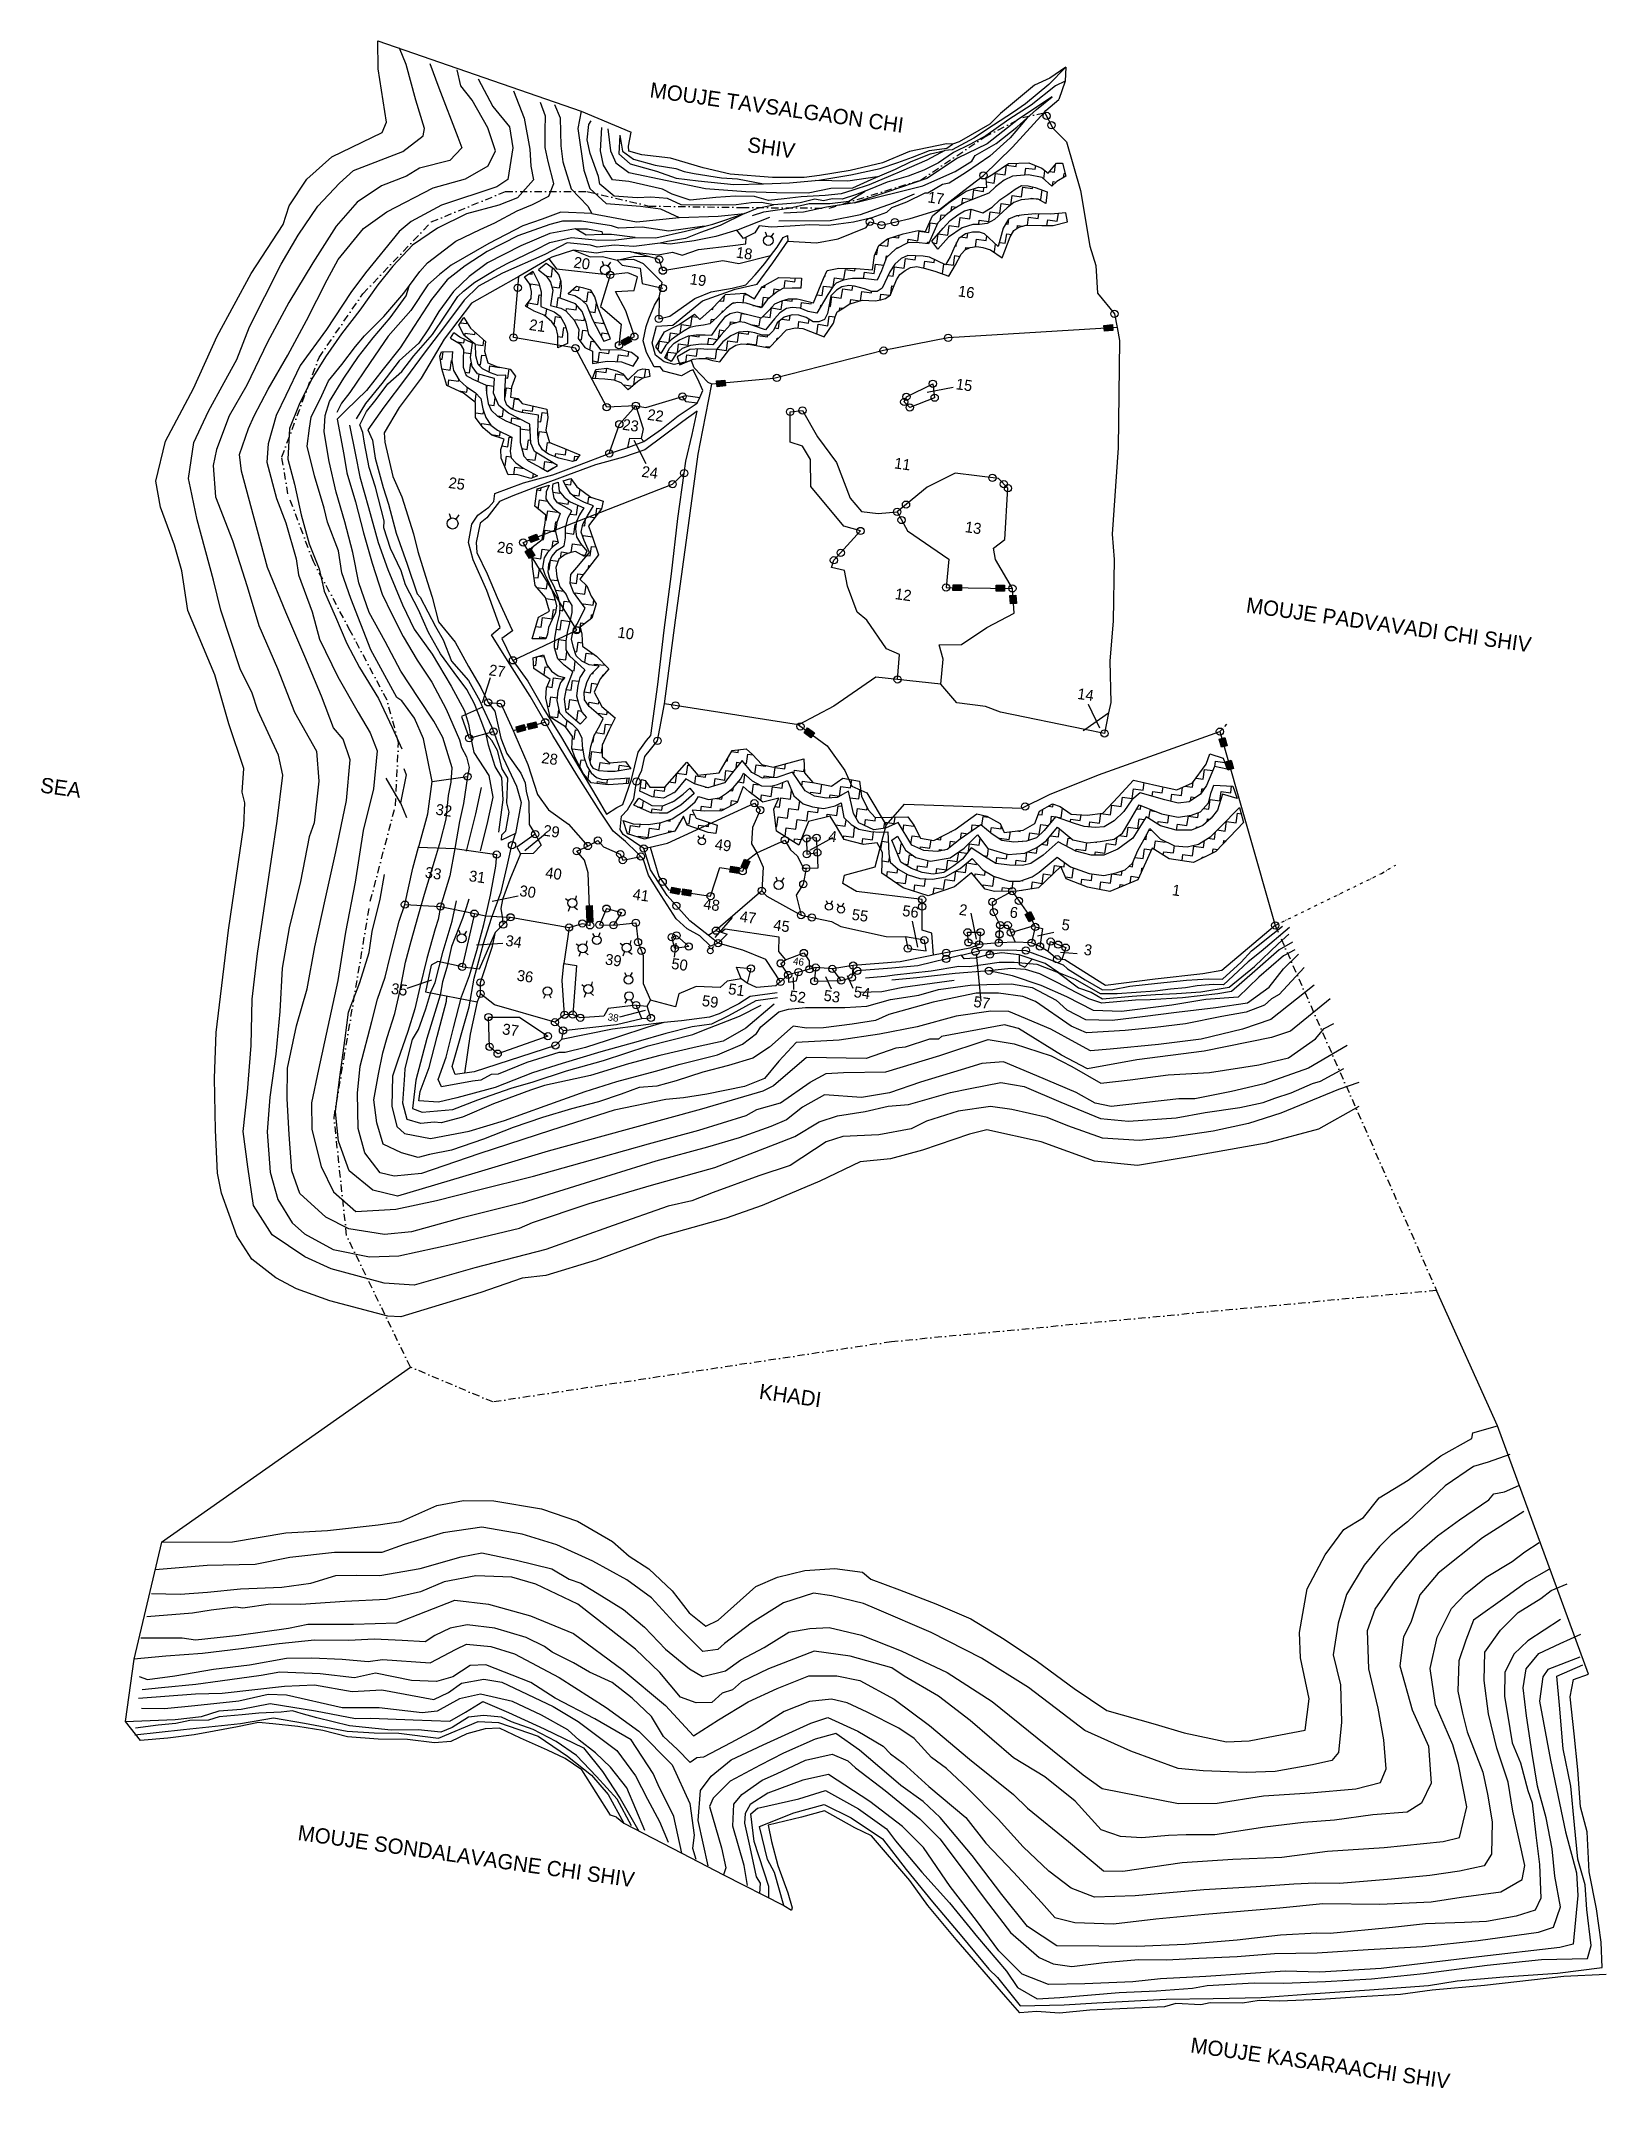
# Model space of a CAD drawing. Header units: metres. Extents: x 312279 to 315010, y 1911196 to 1914768.
import ezdxf

# ---------------------------------------------------------------- set-up
doc = ezdxf.new("R2010")
doc.units = ezdxf.units.M
doc.linetypes.add('DASHDOT', pattern=[25.4, 12.7, -6.35, 0, -6.35])
doc.linetypes.add('DIVIDE', pattern=[1.25, 0.5, -0.25, 0, -0.25, 0, -0.25])
for name, color, linetype in [('LINE_WATER', 4, 'Continuous'), ('OFF', 1, 'Continuous'), ('OTHERS', 1, 'Continuous'), ('POLY_HATCH', 12, 'Continuous'), ('POLY_PARCEL', 6, 'Continuous'), ('POLY_ROAD', 30, 'Continuous'), ('POLY_WATER', 4, 'Continuous'), ('SYM_WELL', 1, 'Continuous'), ('TEXT_MAPOUT', 7, 'Continuous'), ('TEXT_PARCEL', 7, 'Continuous'), ('V_BOUND_LINE', 7, 'Continuous'), ('V_BOUND_STREAM_LINE', 7, 'DASHDOT'), ('V_DIVIDE_LINE', 7, 'DIVIDE')]:
    doc.layers.add(name, color=color, linetype=linetype)
doc.styles.add('TEXT_MAP', font='')
doc.styles.get('TEXT_MAP').set_extended_font_data('Kruti Dev 050')
doc.dimstyles.get("Standard").update_dxf_attribs({"dimtxt": 0.18, "dimasz": 0.18, "dimexe": 0.18, "dimexo": 0.0625, "dimgap": 0.09, "dimtad": 0, "dimtih": 1, "dimtoh": 1, "dimdec": 4, "dimzin": 0, "dimdsep": 46, "dimtxsty": 'Standard', "dimcen": 0.09, "dimadec": 0, "dimazin": 0, "dimtfac": 1, "dimtdec": 4, "dimtofl": 0, "dimtmove": 0, "dimatfit": 3, "dimfxl": 1, "dimtolj": 1, "dimtzin": 0, "dimarcsym": 0})

msp = doc.modelspace()

# ---------------------------------------------------------------- texts
at = {"layer": 'TEXT_MAPOUT', "ltscale": 10}
for s, height, p in [('MOUJE TAVSALGAON CHI ', 26.573, (313339.8, 1914669.6)), ('SHIV', 26.57, (313510, 1914574.2)), ('MOUJE PADVAVADI CHI SHIV', 26.573, (314380.3, 1913771)), ('SEA', 26.57, (312276.1, 1913457)), ('KHADI', 26.57, (313530.5, 1912399.1)), ('MOUJE SONDALAVAGNE CHI SHIV', 26.573, (312725.5, 1911629.2)), ('MOUJE KASARAACHI SHIV', 26.573, (314283.2, 1911258.7))]:
    msp.add_text(s, height=height, rotation=351.9819, dxfattribs=at).set_placement(p)
at = {"layer": 'TEXT_PARCEL', "style": 'TEXT_MAP'}
for s, height, p in [('17', 19.13, (313824.9, 1914486.3)), ('18', 19.13, (313490.4, 1914389.9)), ('20', 19.13, (313207, 1914372.6)), ('19', 19.13, (313409.9, 1914343.5)), ('16', 19.13, (313877.9, 1914322.4)), ('21', 19.13, (313129.5, 1914263.7)), ('15', 19.13, (313874.1, 1914160.3)), ('22', 19.13, (313335.6, 1914107)), ('23', 19.13, (313292.1, 1914089.7)), ('24', 19.13, (313325.7, 1914007.6)), ('11', 19.13, (313766.5, 1914022.3)), ('25', 19.13, (312988.8, 1913988.1)), ('13', 19.13, (313890, 1913911)), ('26', 19.13, (313073.4, 1913875.9)), ('12', 19.13, (313767.9, 1913794.2)), ('10', 19.13, (313283.8, 1913727.2)), ('27', 19.13, (313059.2, 1913661.4)), ('14', 19.13, (314086, 1913620)), ('28', 19.13, (313150.9, 1913508.2)), ('32', 19.13, (312966.3, 1913418.1)), ('29', 19.13, (313154, 1913381.5)), ('49', 19.13, (313453.5, 1913357.4)), ('4', 19.1, (313651.9, 1913371.6)), ('33', 19.13, (312947.8, 1913308.3)), ('31', 19.13, (313024.5, 1913302.1)), ('30', 19.13, (313112.5, 1913276.2)), ('40', 19.13, (313157.7, 1913307.9)), ('1', 19.1, (314251.4, 1913277.6)), ('41', 19.13, (313310.1, 1913270.1)), ('48', 19.13, (313433.5, 1913253.4)), ('56', 19.13, (313780.7, 1913241.5)), ('2', 19.1, (313879.6, 1913243.5)), ('47', 19.13, (313497, 1913231.4)), ('45', 19.13, (313555.5, 1913216.6)), ('55', 19.13, (313692.4, 1913234.8)), ('6', 19.1, (313968, 1913239)), ('5', 19.1, (314058.5, 1913217.3)), ('34', 19.13, (313088.2, 1913189.4)), ('3', 19.1, (314097.3, 1913173.7)), ('39', 19.13, (313262, 1913156.7)), ('50', 19.13, (313377.6, 1913149.1)), ('46', 12.76, (313590.3, 1913156.7)), ('35', 19.13, (312888.5, 1913105.6)), ('36', 19.13, (313108, 1913128.6)), ('51', 19.13, (313476.9, 1913105)), ('54', 19.13, (313695.9, 1913099.9)), ('59', 19.13, (313431, 1913084.5)), ('52', 19.13, (313583.5, 1913092.8)), ('53', 19.13, (313643.4, 1913093.6)), ('57', 19.13, (313904.9, 1913082.8)), ('37', 19.13, (313082.6, 1913035)), ('38', 12.76, (313266.8, 1913059.1))]:
    msp.add_text(s, height=height, rotation=351.9819, dxfattribs=at).set_placement(p)

# ---------------------------------------------------------------- hatches: boundary and pattern name
for points in [[(314149.1, 1914262.9), (314148.1, 1914273), (314133.4, 1914271.5), (314134.4, 1914261.3)], [(313309.3, 1914243.4), (313304.3, 1914252.4), (313291.4, 1914245.2), (313296.3, 1914236.3)], [(313457.4, 1914174.7), (313458.3, 1914164.5), (313473.1, 1914165.8), (313472.1, 1914176)], [(313129.7, 1913902), (313133.4, 1913892.5), (313147.2, 1913897.9), (313143.4, 1913907.4)], [(313132.4, 1913882.6), (313123.6, 1913877.3), (313131.3, 1913864.7), (313140.1, 1913870)], [(313870, 1913819.2), (313869.8, 1913809), (313884.6, 1913808.8), (313884.8, 1913819)], [(313960, 1913807.8), (313960.1, 1913818.1), (313945.3, 1913818.3), (313945.2, 1913808)], [(313979.6, 1913801), (313969.4, 1913800.3), (313970.4, 1913785.5), (313980.6, 1913786.2)], [(313124.3, 1913565.1), (313121.8, 1913575), (313107.5, 1913571.4), (313110, 1913561.4)], [(313144.4, 1913570.2), (313141.8, 1913580.1), (313127.5, 1913576.5), (313130, 1913566.6)], [(313616.2, 1913569.2), (313610.2, 1913561), (313622.1, 1913552.2), (313628.2, 1913560.5)], [(314344.1, 1913552.5), (314334.2, 1913549.7), (314338.3, 1913535.5), (314348.1, 1913538.3)], [(314355.4, 1913512.8), (314345.6, 1913510), (314349.6, 1913495.8), (314359.5, 1913498.6)], [(313500.5, 1913326.7), (313509.9, 1913322.7), (313515.6, 1913336.4), (313506.2, 1913340.3)], [(313495.4, 1913315.6), (313497, 1913325.7), (313482.4, 1913328.1), (313480.8, 1913317.9)], [(313230.9, 1913244.2), (313241.1, 1913244.6), (313240.5, 1913259.4), (313230.3, 1913259)], [(313379.5, 1913291.6), (313377.3, 1913281.6), (313391.8, 1913278.5), (313393.9, 1913288.5)], [(313398.8, 1913288.3), (313397.3, 1913278.1), (313411.9, 1913276), (313413.4, 1913286.1)], [(313231.4, 1913230.1), (313241.6, 1913230.5), (313241.1, 1913245.3), (313230.8, 1913244.9)], [(314003.1, 1913230.9), (314012.2, 1913235.7), (314005.3, 1913248.8), (313996.2, 1913244)]]:
    msp.add_hatch(color=256).paths.add_polyline_path(points)

# ---------------------------------------------------------------- linework, layer by layer
for points in [[(313542.4, 1914434.7), (313544.9, 1914427.4)], [(313557, 1914432.6), (313552.6, 1914426.4)], [(313257.8, 1914383.7), (313260.4, 1914376.5)], [(313272.5, 1914381.7), (313268, 1914375.4)], [(312990.7, 1913943.2), (312993.6, 1913934.9)], [(313007.5, 1913940.9), (313002.4, 1913933.7)], [(313424.7, 1913381.1), (313428.1, 1913376.6)], [(313435.5, 1913382.9), (313433.7, 1913377.5)], [(313560.8, 1913309.8), (313563.2, 1913302.8)], [(313574.8, 1913307.8), (313570.5, 1913301.8)], [(313648.5, 1913268.1), (313650.9, 1913263)], [(313659.4, 1913267.6), (313656.6, 1913262.7)], [(313668.1, 1913262.5), (313671.2, 1913257.7)], [(313679, 1913263.4), (313676.8, 1913258.1)], [(313007.5, 1913216.5), (313009.9, 1913209.7)], [(313021.4, 1913214.6), (313017.2, 1913208.6)], [(313240.9, 1913210.8), (313244.6, 1913205)], [(313253.9, 1913212.1), (313251.4, 1913205.7)], [(313443.6, 1913189), (313445, 1913184.8)], [(313452, 1913187.8), (313449.4, 1913184.2)], [(313296.7, 1913142.5), (313300.1, 1913136.5)], [(313309.9, 1913142.9), (313306.9, 1913136.8)], [(313155.9, 1913097.6), (313159, 1913103.6)], [(313169, 1913097.6), (313165.9, 1913103.6)], [(313298.1, 1913088.9), (313301.2, 1913095)], [(313311.2, 1913088.9), (313308.1, 1913095)]]:
    msp.add_lwpolyline(points)
for points in [[(314133.4, 1914271.5), (314148.1, 1914273), (314149.1, 1914262.9), (314134.4, 1914261.3)], [(313291.4, 1914245.2), (313304.3, 1914252.4), (313309.3, 1914243.4), (313296.3, 1914236.3)], [(313473.1, 1914165.8), (313458.3, 1914164.5), (313457.4, 1914174.7), (313472.1, 1914176)], [(313147.2, 1913897.9), (313133.4, 1913892.5), (313129.7, 1913902), (313143.4, 1913907.4)], [(313131.3, 1913864.7), (313123.6, 1913877.3), (313132.4, 1913882.6), (313140.1, 1913870)], [(313884.6, 1913808.8), (313869.8, 1913809), (313870, 1913819.2), (313884.8, 1913819)], [(313945.3, 1913818.3), (313960.1, 1913818.1), (313960, 1913807.8), (313945.2, 1913808)], [(313970.4, 1913785.5), (313969.4, 1913800.3), (313979.6, 1913801), (313980.6, 1913786.2)], [(313107.5, 1913571.4), (313121.8, 1913575), (313124.3, 1913565.1), (313110, 1913561.4)], [(313127.5, 1913576.5), (313141.8, 1913580.1), (313144.4, 1913570.2), (313130, 1913566.6)], [(313622.1, 1913552.2), (313610.2, 1913561), (313616.2, 1913569.2), (313628.2, 1913560.5)], [(314338.3, 1913535.5), (314334.2, 1913549.7), (314344.1, 1913552.5), (314348.1, 1913538.3)], [(314349.6, 1913495.8), (314345.6, 1913510), (314355.4, 1913512.8), (314359.5, 1913498.6)], [(313515.6, 1913336.4), (313509.9, 1913322.7), (313500.5, 1913326.7), (313506.2, 1913340.3)], [(313482.4, 1913328.1), (313497, 1913325.7), (313495.4, 1913315.6), (313480.8, 1913317.9)], [(313240.5, 1913259.4), (313241.1, 1913244.6), (313230.9, 1913244.2), (313230.3, 1913259)], [(313391.8, 1913278.5), (313377.3, 1913281.6), (313379.5, 1913291.6), (313393.9, 1913288.5)], [(313411.9, 1913276), (313397.3, 1913278.1), (313398.8, 1913288.3), (313413.4, 1913286.1)], [(313241.1, 1913245.3), (313241.6, 1913230.5), (313231.4, 1913230.1), (313230.8, 1913244.9)], [(314005.3, 1913248.8), (314012.2, 1913235.7), (314003.1, 1913230.9), (313996.2, 1913244)]]:
    msp.add_lwpolyline(points, close=True)
for centre, radius in [((314033.4, 1914636.9), 6.33), ((314041.8, 1914620.7), 6.33), ((313923, 1914533.3), 6.33), ((313725, 1914452.3), 6.33), ((313745.3, 1914446.4), 6.33), ((313768.5, 1914451.7), 6.33), ((313547.7, 1914419.5), 8.42), ((313263.1, 1914368.5), 8.42), ((313271.9, 1914359.6), 6.33), ((313357.5, 1914386.4), 6.33), ((313363.7, 1914367), 6.33), ((313110.5, 1914337), 6.33), ((313363.6, 1914336.7), 6.33), ((314151.6, 1914291.8), 6.33), ((313356.8, 1914283), 6.33), ((313103.2, 1914250.3), 6.33), ((313211.1, 1914231.7), 6.33), ((313287.2, 1914237.1), 6.33), ((313314, 1914251.9), 6.33), ((313748.9, 1914227.6), 6.33), ((313861.5, 1914249.8), 6.33), ((313398.2, 1914147.5), 6.33), ((313562.5, 1914179.9), 6.33), ((313788.7, 1914147.1), 6.33), ((313834.7, 1914169.8), 6.33), ((313838, 1914145.4), 6.33), ((313265.7, 1914128.9), 6.33), ((313316.5, 1914131.4), 6.33), ((313585.9, 1914120.8), 6.33), ((313607.5, 1914123.2), 6.33), ((313785, 1914138), 6.33), ((313794.5, 1914128.4), 6.33), ((313287.8, 1914099.2), 6.33), ((313270.3, 1914048.2), 6.33), ((313401, 1914013.7), 6.33), ((313938.8, 1914005.6), 6.33), ((313380.8, 1913994.6), 6.33), ((313958.9, 1913994.6), 6.33), ((313965.9, 1913987.4), 6.33), ((313772.5, 1913946.3), 6.33), ((313780.3, 1913932), 6.33), ((313788, 1913958.8), 6.33), ((312996.8, 1913925.9), 9.62), ((313708.7, 1913912.9), 6.33), ((313120.2, 1913892.8), 6.33), ((313662.2, 1913861.8), 6.33), ((313674.1, 1913874.8), 6.33), ((313857.9, 1913814.3), 6.33), ((313973.6, 1913812.8), 6.33), ((313213.4, 1913739.6), 6.33), ((313102.2, 1913687.2), 6.33), ((313773.3, 1913653.9), 6.33), ((313058.8, 1913613.9), 6.33), ((313081, 1913612.1), 6.33), ((313158.5, 1913579.1), 6.33), ((313385.7, 1913608.5), 6.33), ((313025.7, 1913551.3), 6.33), ((313068, 1913563.1), 6.33), ((313354.4, 1913546.8), 6.33), ((313603.7, 1913572), 6.33), ((314134.4, 1913559.7), 6.33), ((314335.8, 1913562.8), 6.33), ((313023, 1913484.4), 6.33), ((313317.7, 1913475.8), 6.33), ((313523.4, 1913437.9), 6.33), ((313995.7, 1913432.1), 6.33), ((313533.7, 1913426), 6.33), ((313100.5, 1913364.8), 6.33), ((313141.1, 1913384), 6.33), ((313232.7, 1913363.3), 6.33), ((313250.5, 1913373), 6.33), ((313431.8, 1913371.6), 6.2), ((313576.5, 1913373.7), 6.33), ((313614.5, 1913376.6), 6.33), ((313632, 1913377.8), 6.33), ((313073.8, 1913348.3), 6.33), ((313213.5, 1913354.4), 6.33), ((313289.4, 1913349.2), 6.33), ((313293.7, 1913338.8), 6.33), ((313325.3, 1913345.1), 6.33), ((313330.3, 1913359.1), 6.33), ((313613.9, 1913324.7), 6.33), ((313614.8, 1913349), 6.33), ((313633.3, 1913351.8), 6.33), ((313363.4, 1913300.8), 6.33), ((313503, 1913319.5), 6.33), ((313565.9, 1913295.3), 8.02), ((313608.8, 1913296.7), 6.33), ((312913.7, 1913261), 6.33), ((312975.5, 1913257.7), 6.33), ((313265.3, 1913254), 6.33), ((313387.3, 1913259.1), 6.33), ((313447.1, 1913276), 6.33), ((313536.3, 1913285.3), 6.33), ((313653.5, 1913257.4), 6.2), ((313816, 1913269.8), 6.33), ((313816.1, 1913257.5), 6.33), ((313938.7, 1913265.7), 6.33), ((313973.4, 1913284.4), 6.33), ((313985, 1913267.5), 6.33), ((313034.9, 1913245.3), 6.33), ((313085, 1913226.2), 6.33), ((313097.8, 1913238.9), 6.33), ((313200, 1913221.1), 6.33), ((313223.3, 1913228.3), 6.33), ((313236.7, 1913224.9), 6.33), ((313253, 1913225.7), 6.33), ((313277.6, 1913225.3), 6.33), ((313291.5, 1913247.1), 6.33), ((313316.5, 1913229.3), 6.33), ((313604.9, 1913242.5), 6.33), ((313623.8, 1913238.6), 6.33), ((313674.5, 1913252.4), 6.2), ((313941.1, 1913248), 6.33), ((313952.5, 1913225.1), 6.33), ((313965.5, 1913225), 6.33), ((314013.5, 1913222.1), 6.33), ((314432.3, 1913224.8), 6.33), ((313012.6, 1913202.2), 7.93), ((313248.7, 1913198.8), 7.45), ((313320.4, 1913195.6), 6.33), ((313379.2, 1913204.4), 6.33), ((313384.4, 1913184.7), 6.33), ((313387.5, 1913207.2), 6.33), ((313408.8, 1913188), 6.33), ((313456.4, 1913215.6), 6.33), ((313460, 1913193.9), 6.33), ((313791.1, 1913184.4), 6.33), ((313820, 1913198.8), 6.33), ((313895.5, 1913212.7), 6.33), ((313896.8, 1913195.2), 6.33), ((313915.5, 1913191.7), 6.33), ((313918.1, 1913213.1), 6.33), ((313949.7, 1913194.5), 6.33), ((313951.1, 1913209.2), 6.33), ((313971.1, 1913212.4), 6.33), ((314007.2, 1913194.6), 6.33), ((314021.8, 1913187.9), 6.33), ((314040.4, 1913196.5), 6.33), ((314053.5, 1913191.2), 6.33), ((314066.6, 1913186), 6.33), ((313013.7, 1913152.5), 6.33), ((313326.3, 1913180.5), 6.33), ((313446.6, 1913180.2), 4.85), ((313517.5, 1913149.8), 6.33), ((313569.4, 1913158.6), 6.33), ((313609.8, 1913176.7), 6.33), ((313619.5, 1913148.2), 6.33), ((313630.5, 1913151.2), 6.33), ((313659.5, 1913148.8), 6.33), ((313695.8, 1913154.7), 6.33), ((313703, 1913145.3), 6.33), ((313858, 1913177), 6.33), ((313858.1, 1913166.3), 6.33), ((313909.1, 1913178.9), 6.33), ((313932.8, 1913145.7), 6.33), ((313934.2, 1913173.9), 6.33), ((313997.2, 1913180.9), 6.33), ((314051.6, 1913165.7), 6.33), ((313045.6, 1913125.3), 6.33), ((313162.4, 1913110.3), 7.45), ((313303.7, 1913130), 7.45), ((313568.9, 1913126.4), 6.33), ((313582.2, 1913138.3), 6.33), ((313600.3, 1913143.1), 6.33), ((313628, 1913127.4), 6.33), ((313675, 1913128.6), 6.33), ((313693.6, 1913133.7), 6.33), ((313045.5, 1913105.3), 6.33), ((313304.7, 1913101.6), 7.45), ((313317.1, 1913085.6), 6.33), ((313059.4, 1913064.9), 6.33), ((313175.5, 1913055.8), 6.33), ((313189.5, 1913041.5), 6.33), ((313192, 1913068.9), 6.33), ((313206.5, 1913069.2), 6.33), ((313219.6, 1913063.7), 6.33), ((313342.9, 1913063.3), 6.33), ((313061.5, 1913012.9), 6.33), ((313163.3, 1913031.5), 6.33), ((313176.5, 1913015.4), 6.33), ((313075.5, 1913001), 6.33)]:
    msp.add_circle(centre, radius)
at = {"layer": 'LINE_WATER'}
for p, q in [((312915.8, 1914726.9), (312904.3, 1914755.4)), ((312932.6, 1914664.7), (312915.8, 1914726.9)), ((312957.3, 1914728.4), (312972.8, 1914686.2)), ((313011.4, 1914689.4), (313004.6, 1914717.2)), ((313031, 1914664.4), (313011.4, 1914689.4)), ((313041.4, 1914701.6), (313067, 1914653.2)), ((314037, 1914691.9), (313996.5, 1914657.8)), ((314048.6, 1914689.3), (314006.6, 1914655.8)), ((314066.9, 1914722.2), (314037, 1914691.9)), ((314065.6, 1914697.7), (314048.6, 1914689.3)), ((312947.8, 1914615.2), (312932.6, 1914664.7)), ((312972.8, 1914686.2), (313006, 1914600.1)), ((313058.3, 1914616), (313031, 1914664.4)), ((313067, 1914653.2), (313095.9, 1914617.7)), ((313102.9, 1914680.8), (313121.9, 1914633.3)), ((313158.9, 1914636.8), (313150.5, 1914660.5)), ((313174.9, 1914657.1), (313184.3, 1914633.4)), ((314006.6, 1914655.8), (313967.2, 1914630.8)), ((313996.5, 1914657.8), (313975.3, 1914643.6)), ((314043.1, 1914670.2), (313984.2, 1914631.4)), ((314015.8, 1914648), (314043.1, 1914670.2)), ((313072, 1914576.2), (313058.3, 1914616)), ((313095.9, 1914617.7), (313102, 1914581.4)), ((313121.9, 1914633.3), (313131.4, 1914579.1)), ((313158.4, 1914612), (313158.9, 1914636.8)), ((313184.3, 1914633.4), (313186, 1914584.6)), ((313221, 1914645), (313215.2, 1914614.9)), ((313231.6, 1914595.4), (313234.5, 1914622)), ((313234.5, 1914622), (313238.4, 1914628.5)), ((313254.9, 1914575.8), (313257.3, 1914616.7)), ((313940.4, 1914620.9), (313906.3, 1914598.1)), ((313967.2, 1914630.8), (313927.3, 1914602.5)), ((313984.2, 1914631.4), (313929.6, 1914588.1)), ((313975.3, 1914643.6), (313940.4, 1914620.9)), ((313945.5, 1914589.1), (313981.6, 1914617.6)), ((313999.5, 1914633.5), (313969.9, 1914598.6)), ((313981.6, 1914617.6), (314015.8, 1914648)), ((312910.1, 1914574.7), (312945.7, 1914602.4)), ((312945.7, 1914602.4), (312947.8, 1914615.2)), ((313013.1, 1914581.2), (312992.1, 1914559.1)), ((313006, 1914600.1), (313013.1, 1914581.2)), ((313102, 1914581.4), (313093.5, 1914526.1)), ((313158.5, 1914581.8), (313158.4, 1914612)), ((313163.5, 1914557.3), (313158.5, 1914581.8)), ((313186, 1914584.6), (313189, 1914556.7)), ((313215.2, 1914614.9), (313225.7, 1914542.5)), ((313236.9, 1914571.4), (313231.6, 1914595.4)), ((313267.9, 1914614.4), (313272.3, 1914576.2)), ((313288.8, 1914603.3), (313286.8, 1914571)), ((313288.8, 1914603.3), (313293.4, 1914575.5)), ((313829, 1914576.7), (313859.5, 1914580.8)), ((313859.5, 1914580.8), (313869.2, 1914587.6)), ((313906.3, 1914598.1), (313868.5, 1914577.6)), ((313899.4, 1914587), (313871.1, 1914573.2)), ((313929.6, 1914588.1), (313877.6, 1914563.4)), ((313927.3, 1914602.5), (313899.4, 1914587)), ((313908.9, 1914568.2), (313945.5, 1914589.1)), ((313969.9, 1914598.6), (313934.5, 1914566.9)), ((312824.1, 1914541.8), (312910.1, 1914574.7)), ((312939, 1914545.9), (312916.2, 1914531.7)), ((312992.1, 1914559.1), (312939, 1914545.9)), ((313019.4, 1914527.4), (313059, 1914549.7)), ((313059, 1914549.7), (313072, 1914576.2)), ((313131.4, 1914579.1), (313133.1, 1914549.2)), ((313133.1, 1914549.2), (313138.2, 1914525.3)), ((313173.7, 1914518.9), (313163.5, 1914557.3)), ((313189, 1914556.7), (313203.8, 1914509.8)), ((313251.3, 1914531), (313236.9, 1914571.4)), ((313260.1, 1914551), (313254.9, 1914575.8)), ((313275.9, 1914525.2), (313260.1, 1914551)), ((313272.3, 1914576.2), (313281.7, 1914555.3)), ((313281.7, 1914555.3), (313304.4, 1914538.4)), ((313286.8, 1914571), (313306.9, 1914553.4)), ((313293.4, 1914575.5), (313312.6, 1914561.4)), ((313306.9, 1914553.4), (313331.6, 1914546.2)), ((313312.6, 1914561.4), (313350.5, 1914550.9)), ((313331.6, 1914546.2), (313352.9, 1914540.7)), ((313350.5, 1914550.9), (313386.2, 1914545.3)), ((313386.2, 1914545.3), (313401.1, 1914540.2)), ((313691.6, 1914534.2), (313743.2, 1914545.4)), ((313743.2, 1914545.4), (313773.9, 1914555.5)), ((313769.4, 1914544.1), (313796.8, 1914557.4)), ((313773.9, 1914555.5), (313799.1, 1914565.3)), ((313824.6, 1914559.8), (313780.3, 1914540.3)), ((313796.8, 1914557.4), (313830.7, 1914570.8)), ((313799.1, 1914565.3), (313829, 1914576.7)), ((313844.6, 1914555), (313819, 1914542.6)), ((313877.6, 1914563.4), (313824.1, 1914527.9)), ((313855.6, 1914576.8), (313824.6, 1914559.8)), ((313830.7, 1914570.8), (313855.6, 1914576.8)), ((313871.1, 1914573.2), (313844.6, 1914555)), ((313868.5, 1914577.6), (313855.6, 1914576.8)), ((313874, 1914539.9), (313902.9, 1914558.1)), ((313934.5, 1914566.9), (313893.7, 1914538.7)), ((313902.9, 1914558.1), (313908.9, 1914568.2)), ((312761.5, 1914479.7), (312799.3, 1914519.4)), ((312799.3, 1914519.4), (312824.1, 1914541.8)), ((312872.6, 1914515.2), (312830.2, 1914486.7)), ((312916.2, 1914531.7), (312872.6, 1914515.2)), ((312881.9, 1914469.6), (312962.9, 1914511.3)), ((312962.9, 1914511.3), (313019.4, 1914527.4)), ((313073.8, 1914513.4), (312977.5, 1914481.5)), ((313093.5, 1914526.1), (313073.8, 1914513.4)), ((313138.2, 1914525.3), (313110.3, 1914493.9)), ((313165, 1914497.2), (313173.7, 1914518.9)), ((313203.8, 1914509.8), (313232.8, 1914479.6)), ((313225.7, 1914542.5), (313236.5, 1914510.2)), ((313236.5, 1914510.2), (313264.6, 1914484.3)), ((313253.7, 1914517.9), (313251.3, 1914531)), ((313279, 1914496.8), (313253.7, 1914517.9)), ((313304.4, 1914522.3), (313275.9, 1914525.2)), ((313304.4, 1914538.4), (313371.5, 1914524.4)), ((313363.1, 1914509.1), (313304.4, 1914522.3)), ((313352.9, 1914540.7), (313386.7, 1914528.3)), ((313379.7, 1914500.3), (313363.1, 1914509.1)), ((313371.5, 1914524.4), (313438, 1914510.4)), ((313386.7, 1914528.3), (313425.2, 1914524)), ((313401.1, 1914540.2), (313418.4, 1914536.4)), ((313418.4, 1914536.4), (313466.3, 1914529.2)), ((313425.2, 1914524), (313487.6, 1914517.3)), ((313438, 1914510.4), (313508.6, 1914505.4)), ((313466.3, 1914529.2), (313493.7, 1914527.4)), ((313487.6, 1914517.3), (313539.4, 1914518.6)), ((313493.7, 1914527.4), (313539.4, 1914518.6)), ((313539.4, 1914518.6), (313584.9, 1914520.2)), ((313584.9, 1914520.2), (313635.7, 1914524.9)), ((313617.3, 1914503), (313656.8, 1914510.9)), ((313686.7, 1914523.4), (313630.7, 1914524.4)), ((313635.7, 1914524.9), (313691.6, 1914534.2)), ((313656.8, 1914510.9), (313695.3, 1914511.3)), ((313737.8, 1914530.7), (313686.7, 1914523.4)), ((313723.9, 1914517), (313695.2, 1914507.7)), ((313695.3, 1914511.3), (313727.3, 1914526.2)), ((313698.3, 1914485.6), (313817.2, 1914514.9)), ((313725.3, 1914508.9), (313700, 1914499.1)), ((313760.7, 1914532.5), (313723.9, 1914517)), ((313755, 1914521.3), (313725.3, 1914508.9)), ((313727.3, 1914526.2), (313769.4, 1914544.1)), ((313824.1, 1914527.9), (313754.5, 1914504)), ((313791.7, 1914531.8), (313755, 1914521.3)), ((313780.3, 1914540.3), (313760.7, 1914532.5)), ((313819, 1914542.6), (313791.7, 1914531.8)), ((313817.2, 1914514.9), (313874, 1914539.9)), ((313851.8, 1914517.5), (313826.1, 1914502.3)), ((313863.3, 1914519.5), (313851.8, 1914517.5)), ((313893.7, 1914538.7), (313863.3, 1914519.5)), ((312727.4, 1914429), (312761.5, 1914479.7)), ((312830.2, 1914486.7), (312793.5, 1914444.4)), ((312977.5, 1914481.5), (312924.5, 1914452.9)), ((313077.3, 1914481.4), (313021.4, 1914466.1)), ((313110.3, 1914493.9), (313077.3, 1914481.4)), ((313109.5, 1914471.4), (313136.2, 1914482.2)), ((313136.2, 1914482.2), (313165, 1914497.2)), ((313232.8, 1914479.6), (313240, 1914466.7)), ((313264.6, 1914484.3), (313324.5, 1914479.8)), ((313318.9, 1914494.2), (313279, 1914496.8)), ((313343, 1914495.4), (313318.9, 1914494.2)), ((313324.5, 1914479.8), (313359.7, 1914475)), ((313371.9, 1914493.1), (313343, 1914495.4)), ((313359.7, 1914475), (313391.9, 1914459.9)), ((313395.4, 1914481.7), (313371.9, 1914493.1)), ((313411.6, 1914490), (313379.7, 1914500.3)), ((313447.7, 1914481.4), (313395.4, 1914481.7)), ((313456.3, 1914494.6), (313411.6, 1914490)), ((313491.9, 1914482), (313447.7, 1914481.4)), ((313490, 1914496.9), (313456.3, 1914494.6)), ((313523.9, 1914496.4), (313490, 1914496.9)), ((313517.7, 1914485.1), (313491.9, 1914482)), ((313506, 1914466.9), (313528.9, 1914475.8)), ((313508.6, 1914505.4), (313561.9, 1914503.4)), ((313536, 1914485.9), (313517.7, 1914485.1)), ((313548.1, 1914489.4), (313523.9, 1914496.4)), ((313528.9, 1914475.8), (313556.5, 1914481.9)), ((313556.5, 1914481.9), (313536, 1914485.9)), ((313539.9, 1914469.4), (313583.8, 1914475.8)), ((313575.5, 1914492.6), (313548.1, 1914489.4)), ((313580, 1914483.8), (313556.5, 1914481.9)), ((313561.9, 1914503.4), (313617.3, 1914503)), ((313605.2, 1914495.9), (313575.5, 1914492.6)), ((313603.1, 1914485.4), (313580, 1914483.8)), ((313583.8, 1914475.8), (313619.2, 1914484)), ((313629.1, 1914491.7), (313603.1, 1914485.4)), ((313646.8, 1914498.1), (313605.2, 1914495.9)), ((313649, 1914477.9), (313609.4, 1914469.1)), ((313619.2, 1914484), (313655.1, 1914484.1)), ((313644.1, 1914489.1), (313629.1, 1914491.7)), ((313659.2, 1914492.2), (313644.1, 1914489.1)), ((313674.8, 1914500.9), (313646.8, 1914498.1)), ((313698.3, 1914485.6), (313649, 1914477.9)), ((313655.1, 1914484.1), (313688.1, 1914488.1)), ((313676.7, 1914491.8), (313659.2, 1914492.2)), ((313695.2, 1914507.7), (313674.8, 1914500.9)), ((313700, 1914499.1), (313676.7, 1914491.8)), ((313688.1, 1914488.1), (313716.5, 1914505.5)), ((313754.5, 1914504), (313698.3, 1914485.6)), ((313708.5, 1914465.1), (313766.3, 1914485.6)), ((313762.9, 1914476.6), (313754, 1914468.3)), ((313789.1, 1914486.4), (313762.9, 1914476.6)), ((313766.3, 1914485.6), (313803.1, 1914500.9)), ((313820.6, 1914502.3), (313789.1, 1914486.4)), ((313826.1, 1914502.3), (313820.6, 1914502.3)), ((312793.5, 1914444.4), (312752.7, 1914380.4)), ((312797.3, 1914386.7), (312841.3, 1914440.3)), ((312841.3, 1914440.3), (312881.9, 1914469.6)), ((312924.5, 1914452.9), (312903.7, 1914435.2)), ((312970.7, 1914441.4), (312926.6, 1914411.3)), ((313021.4, 1914466.1), (312970.7, 1914441.4)), ((313002.6, 1914418.5), (313045, 1914438.9)), ((313045, 1914438.9), (313070.8, 1914450.2)), ((313119.2, 1914445.5), (313059.9, 1914414.3)), ((313070.8, 1914450.2), (313109.5, 1914471.4)), ((313166.8, 1914447.6), (313110.4, 1914427.9)), ((313152.9, 1914456.8), (313119.2, 1914445.5)), ((313185.5, 1914469.3), (313152.9, 1914456.8)), ((313211.2, 1914439.8), (313166.6, 1914432)), ((313188.9, 1914453.2), (313166.8, 1914447.6)), ((313240, 1914466.7), (313185.5, 1914469.3)), ((313222, 1914453.4), (313188.9, 1914453.2)), ((313230.1, 1914429.1), (313211.2, 1914439.8)), ((313211.2, 1914439.8), (313232.3, 1914439.8)), ((313274.1, 1914445.3), (313222, 1914453.4)), ((313232.3, 1914439.8), (313257, 1914435.1)), ((313240, 1914466.7), (313317.7, 1914452.4)), ((313286.3, 1914441.2), (313274.1, 1914445.3)), ((313327.8, 1914443.1), (313286.3, 1914441.2)), ((313317.7, 1914452.4), (313391.9, 1914459.9)), ((313374, 1914436.2), (313327.8, 1914443.1)), ((313436.2, 1914444.5), (313374, 1914436.2)), ((313391.9, 1914459.9), (313460.2, 1914461.8)), ((313403, 1914435.9), (313451.1, 1914448.3)), ((313464, 1914445.8), (313429.5, 1914433.5)), ((313451.1, 1914448.3), (313506, 1914466.9)), ((313493, 1914437.5), (313455.9, 1914426.8)), ((313460.2, 1914461.8), (313506, 1914466.9)), ((313506, 1914466.9), (313464, 1914445.8)), ((313493, 1914437.5), (313550.6, 1914460.6)), ((313504.5, 1914423.4), (313493, 1914437.5)), ((313520.3, 1914463), (313539.9, 1914469.4)), ((313531.9, 1914445.1), (313524.3, 1914432.8)), ((313552.9, 1914442.9), (313531.9, 1914445.1)), ((313585.9, 1914444.8), (313552.9, 1914442.9)), ((313565.9, 1914453.7), (313655.5, 1914454.6)), ((313609.4, 1914469.1), (313574.8, 1914467.5)), ((313620.1, 1914446.7), (313585.9, 1914444.8)), ((313653, 1914445.7), (313620.1, 1914446.7)), ((313696.3, 1914451.5), (313653, 1914445.7)), ((313655.5, 1914454.6), (313708.5, 1914465.1)), ((313728.5, 1914459.1), (313696.3, 1914451.5)), ((313754, 1914468.3), (313728.5, 1914459.1)), ((312698, 1914378.1), (312727.4, 1914429)), ((312903.7, 1914435.2), (312845.1, 1914363.1)), ((312926.6, 1914411.3), (312892.8, 1914374.6)), ((312953.2, 1914380.8), (313002.6, 1914418.5)), ((313059.9, 1914414.3), (312994.1, 1914376.6)), ((313110.4, 1914427.9), (313057.1, 1914400.5)), ((313115.8, 1914410.3), (313057.8, 1914380.4)), ((313092.3, 1914379.6), (313141.3, 1914403.5)), ((313166.6, 1914432), (313115.8, 1914410.3)), ((313141.3, 1914403.5), (313166.3, 1914415.9)), ((313196.7, 1914415.3), (313157.7, 1914395.4)), ((313166.3, 1914415.9), (313204.1, 1914425)), ((313237.4, 1914411.3), (313196.7, 1914415.3)), ((313204.1, 1914425), (313251.9, 1914420.3)), ((313258.4, 1914429.9), (313230.1, 1914429.1)), ((313249.1, 1914407.9), (313237.4, 1914411.3)), ((313279.1, 1914411.4), (313249.1, 1914407.9)), ((313251.9, 1914420.3), (313281.9, 1914420.6)), ((313257, 1914435.1), (313258.4, 1914429.9)), ((313274, 1914429.9), (313258.4, 1914429.9)), ((313315.5, 1914424.9), (313274, 1914429.9)), ((313312.8, 1914409.3), (313279.1, 1914411.4)), ((313281.9, 1914420.6), (313315.5, 1914424.9)), ((313359.3, 1914415), (313312.8, 1914409.3)), ((313315.5, 1914424.9), (313351.3, 1914424.1)), ((313351.3, 1914424.1), (313403, 1914435.9)), ((313371.7, 1914417.9), (313359.3, 1914415)), ((313376.2, 1914413), (313359.3, 1914415)), ((313403.3, 1914423.1), (313371.7, 1914417.9)), ((313418.1, 1914419.3), (313376.2, 1914413)), ((313397.5, 1914394.1), (313426.2, 1914403.8)), ((313429.5, 1914433.5), (313403.3, 1914423.1)), ((313455.9, 1914426.8), (313418.1, 1914419.3)), ((313426.2, 1914403.8), (313486.1, 1914411)), ((313486.1, 1914411), (313508.7, 1914414.1)), ((313524.3, 1914432.8), (313504.5, 1914423.4)), ((313508.7, 1914414.1), (313509.2, 1914425.6)), ((312669.4, 1914321.8), (312698, 1914378.1)), ((312752.7, 1914380.4), (312711.3, 1914311.6)), ((312778.2, 1914351.1), (312797.3, 1914386.7)), ((312892.8, 1914374.6), (312866.3, 1914342.4)), ((312939.4, 1914365.7), (312953.2, 1914380.8)), ((312994.1, 1914376.6), (312973.8, 1914360.1)), ((313019, 1914375.7), (312987.2, 1914351)), ((313057.1, 1914400.5), (313019, 1914375.7)), ((313057.8, 1914380.4), (313025.9, 1914356.7)), ((313035.5, 1914347.2), (313069.2, 1914367.3)), ((313069.2, 1914367.3), (313092.3, 1914379.6)), ((313157.7, 1914395.4), (313083.7, 1914362.7)), ((313307.8, 1914399.9), (313355.8, 1914394.7)), ((313355.8, 1914394.7), (313380.3, 1914399.3)), ((313380.3, 1914399.3), (313397.5, 1914394.1)), ((312742.2, 1914280.1), (312778.2, 1914351.1)), ((312845.1, 1914363.1), (312819.1, 1914328.9)), ((312866.3, 1914342.4), (312834.9, 1914298.3)), ((312911.8, 1914327.5), (312939.4, 1914365.7)), ((312915.8, 1914323.2), (312921, 1914340.2)), ((312953.7, 1914342.2), (312923.8, 1914297.3)), ((312973.8, 1914360.1), (312953.7, 1914342.2)), ((312987.2, 1914351), (312960.1, 1914316.8)), ((312998.7, 1914330.9), (312972.6, 1914295.7)), ((313025.9, 1914356.7), (312998.7, 1914330.9)), ((313006, 1914321.7), (313016.1, 1914331.5)), ((313016.1, 1914331.5), (313035.5, 1914347.2)), ((313042.1, 1914340), (313017.3, 1914315.5)), ((313083.7, 1914362.7), (313042.1, 1914340)), ((312642.6, 1914269.1), (312669.4, 1914321.8)), ((312711.3, 1914311.6), (312674.1, 1914242.3)), ((312819.1, 1914328.9), (312776.8, 1914264.1)), ((312834.9, 1914298.3), (312803, 1914256.9)), ((312876.7, 1914286.8), (312911.8, 1914327.5)), ((312923.8, 1914297.3), (312884.3, 1914252.7)), ((312888.1, 1914285), (312915.8, 1914323.2)), ((312960.1, 1914316.8), (312930, 1914270)), ((312972.6, 1914295.7), (312954.7, 1914265.5)), ((313017.3, 1914315.5), (312981, 1914267.4)), ((312984.2, 1914289.2), (313006, 1914321.7)), ((312620.5, 1914212), (312642.6, 1914269.1)), ((312709.1, 1914219.3), (312742.2, 1914280.1)), ((312776.8, 1914264.1), (312731, 1914201.7)), ((312843, 1914253.3), (312876.7, 1914286.8)), ((312858.5, 1914249.7), (312888.1, 1914285)), ((312930, 1914270), (312905.2, 1914232.3)), ((312954.7, 1914265.5), (312937.9, 1914240.7)), ((312981, 1914267.4), (312947.1, 1914223.1)), ((312961.6, 1914255.6), (312984.2, 1914289.2)), ((312674.1, 1914242.3), (312637.6, 1914167.2)), ((312803, 1914256.9), (312774.8, 1914216.9)), ((312803.6, 1914203.5), (312827.4, 1914234.6)), ((312827.4, 1914234.6), (312843, 1914253.3)), ((312832.5, 1914217.5), (312858.5, 1914249.7)), ((312884.3, 1914252.7), (312853.2, 1914206.6)), ((312905.2, 1914232.3), (312875.5, 1914195)), ((312937.9, 1914240.7), (312903.9, 1914209.9)), ((312947.1, 1914223.1), (312914.4, 1914178.6)), ((312929.1, 1914218.7), (312961.6, 1914255.6)), ((312598.4, 1914172), (312620.5, 1914212)), ((312675.2, 1914160), (312709.1, 1914219.3)), ((312731, 1914201.7), (312705.8, 1914149.3)), ((312774.8, 1914216.9), (312751.5, 1914178.1)), ((312780.2, 1914174.7), (312803.6, 1914203.5)), ((312806.9, 1914179.6), (312832.5, 1914217.5)), ((312853.2, 1914206.6), (312817.3, 1914154.7)), ((312875.5, 1914195), (312846.7, 1914157.8)), ((312903.9, 1914209.9), (312873.3, 1914170.4)), ((312883.9, 1914169.5), (312908, 1914191.2)), ((312908, 1914191.2), (312929.1, 1914218.7)), ((312571.1, 1914121.8), (312598.4, 1914172)), ((312637.6, 1914167.2), (312606.9, 1914113.6)), ((312650.8, 1914113.6), (312675.2, 1914160)), ((312751.5, 1914178.1), (312729.4, 1914133.4)), ((312768.8, 1914149.3), (312780.2, 1914174.7)), ((312782.1, 1914138.9), (312806.9, 1914179.6)), ((312817.3, 1914154.7), (312802.8, 1914136)), ((312846.7, 1914157.8), (312811.1, 1914123.6)), ((312873.3, 1914170.4), (312844.7, 1914135.2)), ((312863.5, 1914142.5), (312883.9, 1914169.5)), ((312914.4, 1914178.6), (312876.6, 1914128.9)), ((312545.5, 1914067.5), (312571.1, 1914121.8)), ((312705.8, 1914149.3), (312689.1, 1914114.2)), ((312729.4, 1914133.4), (312712.4, 1914091.4)), ((312749.8, 1914111.4), (312768.8, 1914149.3)), ((312774.4, 1914114.5), (312782.1, 1914138.9)), ((312802.8, 1914136), (312794.6, 1914119.6)), ((312811.1, 1914123.6), (312795.4, 1914107.9)), ((312844.7, 1914135.2), (312828.7, 1914108.3)), ((312834.8, 1914098), (312846.4, 1914121.1)), ((312846.4, 1914121.1), (312863.5, 1914142.5)), ((312876.6, 1914128.9), (312849.1, 1914089.6)), ((312606.9, 1914113.6), (312584.6, 1914055.1)), ((312625.1, 1914046.3), (312640.7, 1914091.5)), ((312640.7, 1914091.5), (312650.8, 1914113.6)), ((312689.1, 1914114.2), (312674.8, 1914065)), ((312712.4, 1914091.4), (312709.6, 1914038.2)), ((312743, 1914060.9), (312747, 1914092.5)), ((312747, 1914092.5), (312749.8, 1914111.4)), ((312772.6, 1914085.9), (312774.4, 1914114.5)), ((312781.4, 1914034.3), (312772.6, 1914085.9)), ((312795.4, 1914107.9), (312807.1, 1914046.1)), ((312817, 1914097.3), (312827.2, 1914045.9)), ((312840, 1914084.4), (312834.8, 1914098)), ((312842.9, 1914065.9), (312840, 1914084.4)), ((312849.1, 1914089.6), (312857.1, 1914071.3)), ((312536.2, 1914004.5), (312545.5, 1914067.5)), ((312584.6, 1914055.1), (312579, 1914027)), ((312628.3, 1914017), (312625.1, 1914046.3)), ((312674.8, 1914065), (312672.9, 1914033.2)), ((312756.1, 1914009), (312743, 1914060.9)), ((312807.1, 1914046.1), (312812.3, 1914014.6)), ((312827.2, 1914045.9), (312834.7, 1914007.1)), ((312851.3, 1914023.5), (312842.9, 1914065.9)), ((312857.1, 1914071.3), (312862, 1914040.1)), ((312579, 1914027), (312582.9, 1913972.4)), ((312650.4, 1913935), (312628.3, 1914017)), ((312672.9, 1914033.2), (312689.5, 1913969.6)), ((312709.6, 1914038.2), (312720.8, 1913994.3)), ((312772.6, 1913952.7), (312756.1, 1914009)), ((312793.8, 1913980.5), (312781.4, 1914034.3)), ((312812.3, 1914014.6), (312827.7, 1913963.7)), ((312862.2, 1913989.3), (312851.3, 1914023.5)), ((312862, 1914040.1), (312875.8, 1913988.5)), ((312539.4, 1913988.1), (312536.2, 1914004.5)), ((312551.3, 1913932.3), (312539.4, 1913988.1)), ((312720.8, 1913994.3), (312732.7, 1913941.2)), ((312808.8, 1913928.9), (312793.8, 1913980.5)), ((312834.7, 1914007.1), (312850.4, 1913954)), ((312877.5, 1913930.8), (312862.2, 1913989.3)), ((312875.8, 1913988.5), (312885.1, 1913959.5)), ((312582.9, 1913972.4), (312613, 1913896)), ((312689.5, 1913969.6), (312705.7, 1913927.1)), ((312732.7, 1913941.2), (312746.3, 1913890.5)), ((312778.7, 1913928.4), (312772.6, 1913952.7)), ((312827.7, 1913963.7), (312841.5, 1913909.8)), ((312850.4, 1913954), (312867.2, 1913892.6)), ((312885.1, 1913959.5), (312898.4, 1913909.2)), ((312579.4, 1913827.3), (312551.3, 1913932.3)), ((312673.8, 1913849.1), (312650.4, 1913935)), ((312705.7, 1913927.1), (312723.8, 1913864.2)), ((312798, 1913878.4), (312778.7, 1913928.4)), ((312823, 1913875.3), (312808.8, 1913928.9)), ((312841.5, 1913909.8), (312856.3, 1913856.7)), ((312877.1, 1913918.3), (312877.5, 1913930.8)), ((312888.3, 1913882.2), (312877.1, 1913918.3)), ((312898.4, 1913909.2), (312917.5, 1913854.9)), ((312613, 1913896), (312638.6, 1913815.9)), ((312746.3, 1913890.5), (312764.2, 1913846.6)), ((312803.3, 1913839.8), (312798, 1913878.4)), ((312833.2, 1913822.6), (312823, 1913875.3)), ((312867.2, 1913892.6), (312883.8, 1913845.4)), ((312907, 1913843.1), (312888.3, 1913882.2)), ((312705.6, 1913771.5), (312673.8, 1913849.1)), ((312723.8, 1913864.2), (312728.2, 1913836.2)), ((312728.2, 1913836.2), (312751.9, 1913772.1)), ((312764.2, 1913846.6), (312772.7, 1913807.8)), ((312819.2, 1913795.2), (312803.3, 1913839.8)), ((312856.3, 1913856.7), (312874.1, 1913802.6)), ((312883.8, 1913845.4), (312909.3, 1913783.8)), ((312914.5, 1913819.1), (312907, 1913843.1)), ((312917.5, 1913854.9), (312935.3, 1913803)), ((312592.3, 1913774.8), (312579.4, 1913827.3)), ((312638.6, 1913815.9), (312658.9, 1913748)), ((312772.7, 1913807.8), (312792.8, 1913762.9)), ((312854.1, 1913705.8), (312819.2, 1913795.2)), ((312851.2, 1913770.6), (312833.2, 1913822.6)), ((312874.1, 1913802.6), (312890.9, 1913767.9)), ((312937.3, 1913775.4), (312914.5, 1913819.1)), ((312935.3, 1913803), (312940.1, 1913797.4)), ((312940.1, 1913797.4), (312967.1, 1913746.1)), ((312626.1, 1913672.4), (312592.3, 1913774.8)), ((312738.8, 1913694.1), (312705.6, 1913771.5)), ((312751.9, 1913772.1), (312764.4, 1913723.9)), ((312792.8, 1913762.9), (312812.4, 1913716.5)), ((312879.1, 1913720.2), (312851.2, 1913770.6)), ((312890.9, 1913767.9), (312910.8, 1913728.6)), ((312909.3, 1913783.8), (312929.8, 1913741.4)), ((312954.9, 1913735.8), (312937.3, 1913775.4)), ((312658.9, 1913748), (312691.5, 1913673.1)), ((312764.4, 1913723.9), (312796.4, 1913658.7)), ((312910.8, 1913728.6), (312935.2, 1913687.7)), ((312929.8, 1913741.4), (312961.1, 1913697.8)), ((312975.5, 1913698.6), (312954.9, 1913735.8)), ((312967.1, 1913746.1), (312980.2, 1913722.9)), ((312767.9, 1913624.5), (312738.8, 1913694.1)), ((312812.4, 1913716.5), (312834.5, 1913674.5)), ((312899.4, 1913622.2), (312854.1, 1913705.8)), ((312906.6, 1913668.6), (312879.1, 1913720.2)), ((312935.2, 1913687.7), (312960.6, 1913649.3)), ((312961.1, 1913697.8), (312994.2, 1913641.9)), ((312999.8, 1913665.7), (312975.5, 1913698.6)), ((312980.2, 1913722.9), (312995, 1913685.9)), ((312647.1, 1913630.1), (312626.1, 1913672.4)), ((312691.5, 1913673.1), (312721.1, 1913596.8)), ((312796.4, 1913658.7), (312831.8, 1913596.3)), ((312834.5, 1913674.5), (312867.7, 1913620.4)), ((312937.8, 1913620.6), (312906.6, 1913668.6)), ((312995, 1913685.9), (313024.5, 1913651.9)), ((313021.7, 1913636.2), (312999.8, 1913665.7)), ((313024.5, 1913651.9), (313044.3, 1913616.5)), ((312657.3, 1913599.4), (312647.1, 1913630.1)), ((312789, 1913569.4), (312767.9, 1913624.5)), ((312867.7, 1913620.4), (312891.2, 1913570.2)), ((312908.5, 1913616.7), (312899.4, 1913622.2)), ((312930.3, 1913586.4), (312908.5, 1913616.7)), ((312964.4, 1913581.3), (312937.8, 1913620.6)), ((312960.6, 1913649.3), (312985.4, 1913602)), ((312994.2, 1913641.9), (313017.8, 1913599.1)), ((313035.1, 1913611.1), (313021.7, 1913636.2)), ((313044.3, 1913616.5), (313049.3, 1913605.7)), ((312692.8, 1913521.7), (312657.3, 1913599.4)), ((312721.1, 1913596.8), (312759.4, 1913528.7)), ((312831.8, 1913596.3), (312852.8, 1913560.7)), ((312946.3, 1913550.2), (312930.3, 1913586.4)), ((312979.7, 1913552.4), (312964.4, 1913581.3)), ((312985.4, 1913602), (313008.7, 1913548.4)), ((313017.8, 1913599.1), (313024.7, 1913575.9)), ((313047.7, 1913578.6), (313035.1, 1913611.1)), ((312806, 1913549.6), (312789, 1913569.4)), ((312818.4, 1913513.8), (312806, 1913549.6)), ((312852.8, 1913560.7), (312865.3, 1913529.6)), ((312891.2, 1913570.2), (312908.5, 1913532.7)), ((312961.4, 1913476), (312946.3, 1913550.2)), ((312996.3, 1913499.7), (312979.7, 1913552.4)), ((313008.7, 1913548.4), (313012.3, 1913535.1)), ((313024.7, 1913575.9), (313030.2, 1913543.1)), ((313055.4, 1913558.4), (313047.7, 1913578.6)), ((313065.1, 1913547.1), (313055.4, 1913558.4)), ((313059.4, 1913539), (313055.4, 1913558.4)), ((313075.1, 1913529.7), (313065.1, 1913547.1)), ((313068, 1913563.1), (313085.1, 1913517.3)), ((312700.6, 1913487), (312692.8, 1913521.7)), ((312759.4, 1913528.7), (312763.7, 1913476.4)), ((312811.9, 1913442.5), (312818.4, 1913513.8)), ((312865.3, 1913529.6), (312858.6, 1913463.1)), ((313012.3, 1913535.1), (313020.9, 1913518.6)), ((313020.9, 1913518.6), (313025.5, 1913500.4)), ((313030.2, 1913543.1), (313034.1, 1913526.4)), ((313034.1, 1913526.4), (313059.8, 1913486.4)), ((313071.4, 1913502), (313059.4, 1913539)), ((313083.4, 1913497.8), (313075.1, 1913529.7)), ((313085.1, 1913517.3), (313108.2, 1913467.4)), ((312690.9, 1913406.7), (312700.6, 1913487)), ((312763.7, 1913476.4), (312755.2, 1913404)), ((312906.1, 1913438.8), (312880.9, 1913481.9)), ((312916.1, 1913487.6), (312906.1, 1913438.8)), ((312911.9, 1913498.5), (312916.1, 1913487.6)), ((312989.5, 1913451.4), (312994.1, 1913474.5)), ((312994.1, 1913474.5), (312996.3, 1913499.7)), ((313025.5, 1913500.4), (313023, 1913484.4)), ((313059.8, 1913486.4), (313067.1, 1913448.4)), ((313082.8, 1913482.8), (313071.4, 1913502)), ((313085.3, 1913444), (313082.8, 1913482.8)), ((313093.3, 1913481.4), (313083.4, 1913497.8)), ((313091.2, 1913438.9), (313093.3, 1913481.4)), ((312792.9, 1913353), (312811.9, 1913442.5)), ((312858.6, 1913463.1), (312841, 1913390.6)), ((312906.1, 1913438.8), (312916.7, 1913413.2)), ((312985.4, 1913410.2), (312989.5, 1913451.4)), ((313037.3, 1913419.4), (313047.5, 1913465.3)), ((313067.1, 1913448.4), (313056.3, 1913401.1)), ((313077.3, 1913387.4), (313085.3, 1913444)), ((313095.4, 1913422.4), (313091.2, 1913438.9)), ((313116.4, 1913439.3), (313106.7, 1913384.9)), ((313108.2, 1913467.4), (313116.4, 1913439.3)), ((312680.9, 1913340.2), (312690.9, 1913406.7)), ((312755.2, 1913404), (312746.7, 1913379.3)), ((312976, 1913372), (312985.4, 1913410.2)), ((313021, 1913354.3), (313037.3, 1913419.4)), ((313090, 1913389.5), (313095.4, 1913422.4)), ((312746.7, 1913379.3), (312731.7, 1913301.6)), ((312841, 1913390.6), (312826.6, 1913300.4)), ((312967, 1913342.7), (312976, 1913372)), ((313056.3, 1913401.1), (313044.7, 1913354.7)), ((313106.7, 1913384.9), (313082, 1913373.3)), ((313082, 1913373.3), (313082.7, 1913382.6)), ((313082.7, 1913382.6), (313090, 1913389.5)), ((313100.5, 1913364.8), (313106.7, 1913384.9)), ((312656.5, 1913175.7), (312680.9, 1913340.2)), ((312774.6, 1913269.1), (312792.9, 1913353)), ((312947.7, 1913279), (312967, 1913342.7)), ((313000.5, 1913359), (312992.1, 1913311.4)), ((313091.8, 1913327.9), (313100.5, 1913364.8)), ((312731.7, 1913301.6), (312711.4, 1913220.3)), ((312826.6, 1913300.4), (312809.7, 1913213)), ((312870.3, 1913270.7), (312878.1, 1913313.7)), ((312992.1, 1913311.4), (312975.5, 1913257.7)), ((313081.8, 1913283.2), (313091.8, 1913327.9)), ((312756.7, 1913187.5), (312774.6, 1913269.1)), ((312856.4, 1913214.3), (312870.3, 1913270.7)), ((312903.8, 1913232.3), (312913.7, 1913261)), ((312936.6, 1913241.1), (312947.7, 1913279)), ((312996.1, 1913232.4), (313003.4, 1913267.8)), ((313025, 1913270.8), (313020.7, 1913255.2)), ((313064.7, 1913237.5), (313081.8, 1913283.2)), ((312888, 1913170.3), (312903.8, 1913232.3)), ((312924.3, 1913197.2), (312936.6, 1913241.1)), ((312971.8, 1913235), (312966.5, 1913218.9)), ((312975.5, 1913257.7), (312971.8, 1913235)), ((312980.4, 1913179.9), (312996.1, 1913232.4)), ((313013.9, 1913237.1), (312995, 1913188)), ((313020.7, 1913255.2), (313013.9, 1913237.1)), ((313039.3, 1913180.9), (313051.5, 1913226.5)), ((313050.8, 1913193), (313064.7, 1913237.5)), ((313051.5, 1913226.5), (313054.8, 1913241.2)), ((314428, 1913210.2), (314445, 1913223.5)), ((312711.4, 1913220.3), (312699.4, 1913149.9)), ((312743.2, 1913113.9), (312756.7, 1913187.5)), ((312809.7, 1913213), (312796.7, 1913128.8)), ((312851.5, 1913177.6), (312856.4, 1913214.3)), ((312914.9, 1913160.6), (312924.3, 1913197.2)), ((312966.5, 1913218.9), (312951.8, 1913166.8)), ((312995, 1913188), (312986.8, 1913151.3)), ((313034.3, 1913132.5), (313050.8, 1913193)), ((313503, 1913181.8), (313460, 1913193.9)), ((314390.6, 1913180.2), (314428, 1913210.2)), ((314395.9, 1913153), (314437.4, 1913192.5)), ((314457.1, 1913221.1), (314407.7, 1913179)), ((314437.4, 1913192.5), (314456, 1913209.3)), ((314462.3, 1913195.8), (314438.9, 1913182)), ((312647.2, 1913096), (312656.5, 1913175.7)), ((312834.8, 1913125.4), (312851.5, 1913177.6)), ((312879.3, 1913134.2), (312888, 1913170.3)), ((312905.5, 1913111.6), (312914.9, 1913160.6)), ((312951.8, 1913166.8), (312939.9, 1913117.2)), ((312966.2, 1913125.3), (312980.4, 1913179.9)), ((313026.6, 1913137.4), (313039.3, 1913180.9)), ((313543.3, 1913165.1), (313503, 1913181.8)), ((313568.9, 1913126.4), (313543.3, 1913165.1)), ((313808.8, 1913154.2), (313763.1, 1913150.4)), ((313884.8, 1913172.9), (313808.8, 1913154.2)), ((313832.1, 1913145.8), (313880.1, 1913153.4)), ((313880.1, 1913153.4), (313898.9, 1913153.1)), ((313884.8, 1913172.9), (313919.7, 1913181.5)), ((313909.5, 1913167.8), (313889.5, 1913166.4)), ((313898.9, 1913153.1), (313950.3, 1913160.6)), ((313930.9, 1913173.4), (313909.5, 1913167.8)), ((313919.7, 1913181.5), (313965.8, 1913182.2)), ((313955.3, 1913177.2), (313930.9, 1913173.4)), ((313950.3, 1913160.6), (313976.5, 1913160.8)), ((313985.2, 1913173.4), (313955.3, 1913177.2)), ((313965.8, 1913182.2), (313997.2, 1913180.9)), ((313976.5, 1913160.8), (314016.5, 1913156.9)), ((314030.7, 1913158.1), (313985.2, 1913173.4)), ((313985.2, 1913173.4), (313985.2, 1913156.6)), ((313985.2, 1913156.6), (313995.4, 1913152)), ((313995.4, 1913152), (314007.9, 1913165.7)), ((313997.2, 1913180.9), (314028.7, 1913169.6)), ((314016.5, 1913156.9), (314053.3, 1913142.7)), ((314028.7, 1913169.6), (314062.5, 1913156.2)), ((314054.4, 1913141.9), (314030.7, 1913158.1)), ((314062.5, 1913156.2), (314069.5, 1913149.1)), ((314340, 1913131.2), (314372.7, 1913160.8)), ((314384.9, 1913161.1), (314342.1, 1913121.3)), ((314351.8, 1913116.8), (314395.9, 1913153)), ((314372.7, 1913160.8), (314390.6, 1913180.2)), ((314407.7, 1913179), (314384.9, 1913161.1)), ((314438.9, 1913182), (314396.4, 1913144.8)), ((314446.8, 1913171.6), (314403.6, 1913134.4)), ((314466.3, 1913182.4), (314446.8, 1913171.6)), ((314446.8, 1913149), (314473, 1913174.5)), ((312699.4, 1913149.9), (312695.2, 1913074.5)), ((312796.7, 1913128.8), (312779.4, 1913048.6)), ((312815.4, 1913073.6), (312834.8, 1913125.4)), ((312865.7, 1913096), (312879.3, 1913134.2)), ((312939.9, 1913117.2), (312930.9, 1913079.4)), ((312959.1, 1913108.5), (312966.2, 1913125.3)), ((312979.2, 1913126.1), (312975.1, 1913103.3)), ((312986.8, 1913151.3), (312979.2, 1913126.1)), ((313012.1, 1913100.2), (313026.6, 1913137.4)), ((313025.5, 1913082.5), (313034.3, 1913132.5)), ((313703, 1913145.3), (313695.3, 1913139.6)), ((313763.1, 1913150.4), (313703, 1913145.3)), ((313717.3, 1913133.4), (313751.6, 1913136.1)), ((313782.3, 1913116.3), (313746.1, 1913108.8)), ((313751.6, 1913136.1), (313768, 1913138.3)), ((313806.8, 1913133.4), (313763, 1913129)), ((313768, 1913138.3), (313832.1, 1913145.8)), ((313872.2, 1913128.9), (313782.3, 1913116.3)), ((313873.5, 1913140.9), (313806.8, 1913133.4)), ((313844.5, 1913113), (313874.5, 1913116.9)), ((313932.8, 1913145.7), (313873.5, 1913140.9)), ((313874.5, 1913116.9), (313899.9, 1913120.4)), ((313899.9, 1913120.4), (313929.2, 1913121.5)), ((313929.2, 1913121.5), (313972.3, 1913123.1)), ((313970.9, 1913149.5), (313932.8, 1913145.7)), ((313973.7, 1913136.9), (313932.8, 1913145.7)), ((313996.7, 1913147.6), (313970.9, 1913149.5)), ((313972.3, 1913123.1), (314007.9, 1913116.7)), ((314024, 1913119.9), (313973.7, 1913136.9)), ((314021.7, 1913140.1), (313996.7, 1913147.6)), ((314007.9, 1913116.7), (314049.8, 1913094.5)), ((314053.2, 1913124.4), (314021.7, 1913140.1)), ((314068.4, 1913100.2), (314024, 1913119.9)), ((314084.9, 1913107.8), (314053.2, 1913124.4)), ((314053.3, 1913142.7), (314089.1, 1913115.7)), ((314083.8, 1913130.4), (314054.4, 1913141.9)), ((314069.5, 1913149.1), (314100.6, 1913130.1)), ((314127.4, 1913105.6), (314083.8, 1913130.4)), ((314100.6, 1913130.1), (314130.9, 1913112.1)), ((314148.7, 1913113), (314178.8, 1913118.7)), ((314178.8, 1913118.7), (314226.6, 1913123.8)), ((314226.6, 1913123.8), (314277.4, 1913129.1)), ((314296.2, 1913119.1), (314275.7, 1913115.8)), ((314277.4, 1913129.1), (314315.9, 1913131.4)), ((314323.8, 1913121.9), (314296.2, 1913119.1)), ((314302.5, 1913109.1), (314351.8, 1913116.8)), ((314315.9, 1913131.4), (314340, 1913131.2)), ((314342.1, 1913121.3), (314323.8, 1913121.9)), ((314396.4, 1913144.8), (314355.8, 1913109.6)), ((314403.6, 1913134.4), (314367.5, 1913099.3)), ((314384.1, 1913089.6), (314421.6, 1913117.3)), ((314421.6, 1913117.3), (314446.8, 1913149)), ((314500.3, 1913120.3), (314424.5, 1913060.8)), ((314482.7, 1913151.4), (314439.1, 1913104.4)), ((312645.1, 1913015.1), (312647.2, 1913096)), ((312724.4, 1913049.6), (312743.2, 1913113.9)), ((312856.1, 1913057.2), (312865.7, 1913096)), ((312896.3, 1913070.8), (312905.5, 1913111.6)), ((312950.2, 1913079), (312959.1, 1913108.5)), ((312975.1, 1913103.3), (312951.8, 1913027.7)), ((312969.8, 1913030.8), (312986.1, 1913092.8)), ((312986.1, 1913092.8), (312986.9, 1913101.6)), ((312996.1, 1912978.5), (313025.5, 1913082.5)), ((312998.6, 1913045.9), (313012.1, 1913100.2)), ((313496.4, 1913087.8), (313462, 1913070.6)), ((313525.9, 1913093.3), (313478.1, 1913067.3)), ((313516.1, 1913100.5), (313496.4, 1913087.8)), ((313497.2, 1913066.2), (313535, 1913085.4)), ((313557.7, 1913087.6), (313508.4, 1913045.3)), ((313562.9, 1913107), (313516.1, 1913100.5)), ((313564, 1913098.5), (313525.9, 1913093.3)), ((313583, 1913078.8), (313612.6, 1913081.8)), ((313612.6, 1913081.8), (313681.3, 1913081.4)), ((313681.3, 1913081.4), (313719.7, 1913083.7)), ((313746.1, 1913108.8), (313708.8, 1913107.6)), ((313719.7, 1913083.7), (313761.1, 1913095.4)), ((313835.3, 1913090.6), (313758.2, 1913069.1)), ((313761.1, 1913095.4), (313810.3, 1913102.9)), ((313810.3, 1913102.9), (313844.5, 1913113)), ((313910.2, 1913106.8), (313835.3, 1913090.6)), ((313949.3, 1913106.5), (313910.2, 1913106.8)), ((313991.8, 1913100.6), (313949.3, 1913106.5)), ((314014.1, 1913092), (313991.8, 1913100.6)), ((314075.9, 1913049.2), (314014.1, 1913092)), ((314049.8, 1913094.5), (314068.5, 1913077.5)), ((314114.9, 1913076.4), (314068.4, 1913100.2)), ((314107.2, 1913096.9), (314084.9, 1913107.8)), ((314089.1, 1913115.7), (314111, 1913108.1)), ((314129.6, 1913089.2), (314107.2, 1913096.9)), ((314111, 1913108.1), (314130.7, 1913096.9)), ((314156.7, 1913105.2), (314127.4, 1913105.6)), ((314188.4, 1913094.3), (314129.6, 1913089.2)), ((314130.7, 1913096.9), (314182.7, 1913101.1)), ((314130.9, 1913112.1), (314148.7, 1913113)), ((314222.5, 1913110.2), (314156.7, 1913105.2)), ((314252.1, 1913085.8), (314164.1, 1913074.4)), ((314182.7, 1913101.1), (314223.1, 1913104.1)), ((314214.2, 1913095), (314188.4, 1913094.3)), ((314270.2, 1913098.3), (314214.2, 1913095)), ((314249.6, 1913113.4), (314222.5, 1913110.2)), ((314223.1, 1913104.1), (314260.2, 1913106)), ((314275.7, 1913115.8), (314249.6, 1913113.4)), ((314311.2, 1913095.7), (314252.1, 1913085.8)), ((314259.8, 1913073.3), (314328.7, 1913081.8)), ((314260.2, 1913106), (314302.5, 1913109.1)), ((314332, 1913105.2), (314270.2, 1913098.3)), ((314367.5, 1913099.3), (314311.2, 1913095.7)), ((314328.7, 1913081.8), (314384.1, 1913089.6)), ((314355.8, 1913109.6), (314332, 1913105.2)), ((314413.6, 1913085.4), (314381.3, 1913073.5)), ((314425.6, 1913096.5), (314413.6, 1913085.4)), ((314439.1, 1913104.4), (314425.6, 1913096.5)), ((314528.4, 1913096.4), (314459, 1913040.5)), ((312695.2, 1913074.5), (312688.7, 1912999.9)), ((312709, 1912975.8), (312724.4, 1913049.6)), ((312779.4, 1913048.6), (312762.9, 1912973.5)), ((312809.2, 1913028), (312815.4, 1913073.6)), ((312835.8, 1912979.5), (312856.1, 1913057.2)), ((312882.6, 1913029.4), (312896.3, 1913070.8)), ((312930.9, 1913079.4), (312918.5, 1913039.7)), ((312937.2, 1913043), (312950.2, 1913079)), ((312985.6, 1912994.8), (312998.6, 1913045.9)), ((313365.2, 1913055.2), (313275.8, 1913044)), ((313337.4, 1913047), (313284.4, 1913030)), ((313365.2, 1913055.2), (313337.4, 1913047)), ((313396.1, 1913058.4), (313365.2, 1913055.2)), ((313414.7, 1913047.7), (313369.2, 1913036.3)), ((313445.2, 1913064.7), (313396.1, 1913058.4)), ((313448.7, 1913052.6), (313414.7, 1913047.7)), ((313434.4, 1913042.1), (313497.2, 1913066.2)), ((313462, 1913070.6), (313445.2, 1913064.7)), ((313478.1, 1913067.3), (313448.7, 1913052.6)), ((313508.4, 1913045.3), (313469.1, 1913022.8)), ((313526.9, 1913036.4), (313534.4, 1913048.1)), ((313534.4, 1913048.1), (313566, 1913074.1)), ((313591.1, 1913049.1), (313549.7, 1913012.6)), ((313566, 1913074.1), (313583, 1913078.8)), ((313615, 1913045.6), (313591.1, 1913049.1)), ((313644.2, 1913046.1), (313615, 1913045.6)), ((313694, 1913052.2), (313644.2, 1913046.1)), ((313735, 1913058.7), (313694, 1913052.2)), ((313758.2, 1913069.1), (313735, 1913058.7)), ((313807.3, 1913047.8), (313741.7, 1913034.9)), ((313875.4, 1913066.6), (313807.3, 1913047.8)), ((313959.7, 1913051.2), (313849.8, 1913031.2)), ((313935.9, 1913075.1), (313875.4, 1913066.6)), ((313967.5, 1913074.3), (313935.9, 1913075.1)), ((313984.3, 1913044.7), (313959.7, 1913051.2)), ((314040.5, 1913043.6), (313967.5, 1913074.3)), ((314059.1, 1912998.6), (313984.3, 1913044.7)), ((314068.5, 1913077.5), (314101, 1913060.5)), ((314102.8, 1913037.6), (314075.9, 1913049.2)), ((314101, 1913060.5), (314147.8, 1913059.4)), ((314164.1, 1913074.4), (314114.9, 1913076.4)), ((314147.8, 1913059.4), (314200.4, 1913065.8)), ((314222.7, 1913046.4), (314170.3, 1913041.2)), ((314200.4, 1913065.8), (314259.8, 1913073.3)), ((314275.8, 1913052.9), (314222.7, 1913046.4)), ((314339, 1913066), (314275.8, 1913052.9)), ((314381.3, 1913073.5), (314339, 1913066)), ((314424.5, 1913060.8), (314374.9, 1913043.6)), ((314502.6, 1913026.9), (314517.8, 1913045)), ((314517.8, 1913045), (314534.5, 1913053.4)), ((312639.2, 1912934.6), (312645.1, 1913015.1)), ((312799.3, 1912955.8), (312809.2, 1913028)), ((312875.4, 1913002.2), (312882.6, 1913029.4)), ((312918.5, 1913039.7), (312901, 1912988)), ((312914.3, 1912975.4), (312926.8, 1913025.9)), ((312926.8, 1913025.9), (312937.2, 1913043)), ((312951.8, 1913027.7), (312932.5, 1912954.9)), ((312955.7, 1912977), (312969.8, 1913030.8)), ((313176.5, 1913015.4), (313034.5, 1912969.6)), ((313186.8, 1913025.8), (313176.5, 1913015.4)), ((313275.8, 1913044), (313186.8, 1913025.8)), ((313228.8, 1913011.6), (313193.5, 1913003)), ((313284.4, 1913030), (313228.8, 1913011.6)), ((313320.9, 1913022.2), (313255.4, 1913004.1)), ((313260.4, 1912989.3), (313338.1, 1913014.5)), ((313369.2, 1913036.3), (313320.9, 1913022.2)), ((313338.1, 1913014.5), (313416.2, 1913034.3)), ((313423.7, 1913012.8), (313358.7, 1912997.8)), ((313416.2, 1913034.3), (313434.4, 1913042.1)), ((313469.1, 1913022.8), (313423.7, 1913012.8)), ((313459.1, 1912999.2), (313502.9, 1913017.5)), ((313502.9, 1913017.5), (313526.9, 1913036.4)), ((313549.7, 1913012.6), (313520.8, 1912992.9)), ((313596.4, 1913020.5), (313566.2, 1912988)), ((313671.4, 1913024.8), (313596.4, 1913020.5)), ((313741.7, 1913034.9), (313671.4, 1913024.8)), ((313770.5, 1913010.5), (313718.6, 1912992.8)), ((313786.7, 1913012.2), (313770.5, 1913010.5)), ((313829, 1913026.1), (313786.7, 1913012.2)), ((313844.6, 1913026.5), (313829, 1913026.1)), ((313849.8, 1913031.2), (313844.6, 1913026.5)), ((313846.8, 1912998.1), (313931.5, 1913025.9)), ((313931.5, 1913025.9), (313977, 1913018.3)), ((313977, 1913018.3), (314041, 1912997.1)), ((314083, 1913020.5), (314040.5, 1913043.6)), ((314109.9, 1913005.7), (314083, 1913020.5)), ((314170.3, 1913041.2), (314102.8, 1913037.6)), ((314144.4, 1913009), (314109.9, 1913005.7)), ((314228.4, 1913017.1), (314144.4, 1913009)), ((314303.1, 1913026.5), (314228.4, 1913017.1)), ((314374.9, 1913043.6), (314303.1, 1913026.5)), ((314425.5, 1913029.5), (314308.3, 1913005.2)), ((314459, 1913040.5), (314425.5, 1913029.5)), ((314455.3, 1912993.8), (314502.6, 1913026.9)), ((314557.7, 1913015.5), (314490.1, 1912976)), ((312688.7, 1912999.9), (312677.9, 1912924.9)), ((312708.3, 1912922.3), (312709, 1912975.8)), ((312762.9, 1912973.5), (312750.7, 1912915.4)), ((312831.1, 1912932.1), (312835.8, 1912979.5)), ((312867.4, 1912965.1), (312875.4, 1913002.2)), ((312901, 1912988), (312891.8, 1912962)), ((312913.5, 1912963.7), (312914.3, 1912975.4)), ((312940.1, 1912934.9), (312955.7, 1912977)), ((312971.8, 1912955.7), (312985.6, 1912994.8)), ((313001.3, 1912964.8), (312996.1, 1912978.5)), ((313126.6, 1912985.6), (313076.6, 1912965)), ((313182.4, 1913003), (313126.6, 1912985.6)), ((313188.2, 1912983.8), (313136.4, 1912967.7)), ((313193.5, 1913003), (313182.4, 1913003)), ((313255.4, 1913004.1), (313188.2, 1912983.8)), ((313195.5, 1912970.8), (313260.4, 1912989.3)), ((313304, 1912983.5), (313237.4, 1912962.8)), ((313358.7, 1912997.8), (313304, 1912983.5)), ((313350.7, 1912970.3), (313394, 1912982.6)), ((313394, 1912982.6), (313459.1, 1912999.2)), ((313478, 1912980.1), (313433.4, 1912968.8)), ((313520.8, 1912992.9), (313478, 1912980.1)), ((313566.2, 1912988), (313540.9, 1912957.6)), ((313614.6, 1912994.3), (313556.9, 1912945)), ((313718.6, 1912992.8), (313614.6, 1912994.3)), ((313752.8, 1912969.1), (313846.8, 1912998.1)), ((313920.5, 1912984), (313884.3, 1912972.7)), ((313958.4, 1912987), (313920.5, 1912984)), ((314016.2, 1912962.5), (313958.4, 1912987)), ((314041, 1912997.1), (314077.2, 1912978.5)), ((314104.6, 1912974.8), (314059.1, 1912998.6)), ((314077.2, 1912978.5), (314127.8, 1912949.7)), ((314190.5, 1912990.1), (314104.6, 1912974.8)), ((314308.3, 1913005.2), (314190.5, 1912990.1)), ((314317.6, 1912968), (314403.7, 1912981.3)), ((314403.7, 1912981.3), (314455.3, 1912993.8)), ((314490.1, 1912976), (314413.2, 1912948.2)), ((314511.2, 1912953), (314552.2, 1912975.1)), ((312792.5, 1912899.3), (312799.3, 1912955.8)), ((312859.5, 1912920.6), (312867.4, 1912965.1)), ((312891.8, 1912962), (312890.9, 1912909.5)), ((312909.9, 1912914.4), (312913.5, 1912963.7)), ((312932.5, 1912954.9), (312926.7, 1912905.1)), ((312977.6, 1912943.1), (312971.8, 1912955.7)), ((313031.4, 1912953.3), (312977.6, 1912943.1)), ((313034.5, 1912969.6), (313001.3, 1912964.8)), ((313070.9, 1912941.9), (313004, 1912924)), ((313046.2, 1912954.5), (313031.4, 1912953.3)), ((313040.8, 1912920.2), (313099.2, 1912940.7)), ((313064.4, 1912964.8), (313046.2, 1912954.5)), ((313076.6, 1912965), (313064.4, 1912964.8)), ((313136.4, 1912967.7), (313070.9, 1912941.9)), ((313099.2, 1912940.7), (313137.3, 1912952.1)), ((313157.2, 1912945.4), (313132.6, 1912937.1)), ((313137.3, 1912952.1), (313195.5, 1912970.8)), ((313237.4, 1912962.8), (313157.2, 1912945.4)), ((313228.4, 1912935.1), (313283.2, 1912952.2)), ((313283.2, 1912952.2), (313350.7, 1912970.3)), ((313322.4, 1912941.8), (313291.1, 1912930.1)), ((313353.4, 1912944.1), (313322.4, 1912941.8)), ((313386.8, 1912953.7), (313353.4, 1912944.1)), ((313433.4, 1912968.8), (313386.8, 1912953.7)), ((313506, 1912943.7), (313440.3, 1912930.3)), ((313540.9, 1912957.6), (313506, 1912943.7)), ((313556.9, 1912945), (313538.2, 1912935.5)), ((313569.2, 1912915.4), (313620.7, 1912951.3)), ((313620.7, 1912951.3), (313648.4, 1912966.7)), ((313648.4, 1912966.7), (313679, 1912968.3)), ((313679, 1912968.3), (313752.8, 1912969.1)), ((313813.4, 1912951.5), (313759.4, 1912932.6)), ((313884.3, 1912972.7), (313813.4, 1912951.5)), ((313865.4, 1912933.4), (313900, 1912940.2)), ((313900, 1912940.2), (313953.2, 1912950.6)), ((313953.2, 1912950.6), (313994, 1912943.7)), ((313994, 1912943.7), (314058.1, 1912916.3)), ((314084.8, 1912933), (314016.2, 1912962.5)), ((314127.8, 1912949.7), (314178.9, 1912955.1)), ((314178.9, 1912955.1), (314245.7, 1912964)), ((314245.7, 1912964), (314317.6, 1912968)), ((314413.2, 1912948.2), (314355.8, 1912935.1)), ((314542.5, 1912938.6), (314442.2, 1912897)), ((314460.1, 1912932.6), (314497.5, 1912949)), ((314497.5, 1912949), (314511.2, 1912953)), ((314578.1, 1912950.7), (314542.5, 1912938.6)), ((312631.6, 1912865), (312639.2, 1912934.6)), ((312677.9, 1912924.9), (312673.1, 1912864.8)), ((312711.7, 1912860.1), (312708.3, 1912922.3)), ((312750.7, 1912915.4), (312751.5, 1912868.9)), ((312832.3, 1912870.5), (312831.1, 1912932.1)), ((312864.6, 1912880.5), (312859.5, 1912920.6)), ((312890.9, 1912909.5), (312899.3, 1912874.1)), ((312917.8, 1912886.3), (312909.9, 1912914.4)), ((312926.7, 1912905.1), (312944, 1912899)), ((312938, 1912918.9), (312940.1, 1912934.9)), ((312972.4, 1912916.3), (312938, 1912918.9)), ((312944, 1912899), (312997.4, 1912903.6)), ((313004, 1912924), (312972.4, 1912916.3)), ((312997.4, 1912903.6), (313040.8, 1912920.2)), ((313068.4, 1912913.5), (313014.2, 1912890.3)), ((313132.6, 1912937.1), (313068.4, 1912913.5)), ((313087.2, 1912884.2), (313158.4, 1912910.1)), ((313204.4, 1912904.5), (313153.9, 1912889.6)), ((313158.4, 1912910.1), (313228.4, 1912935.1)), ((313278.8, 1912902.2), (313169.6, 1912867.4)), ((313251.2, 1912917), (313204.4, 1912904.5)), ((313291.1, 1912930.1), (313251.2, 1912917)), ((313368.8, 1912921.2), (313278.8, 1912902.2)), ((313430.9, 1912904.2), (313301.2, 1912868.9)), ((313399.8, 1912923.9), (313368.8, 1912921.2)), ((313440.3, 1912930.3), (313399.8, 1912923.9)), ((313538.2, 1912935.5), (313430.9, 1912904.2)), ((313509.3, 1912892.9), (313527.7, 1912903.9)), ((313527.7, 1912903.9), (313569.2, 1912915.4)), ((313607.3, 1912907.6), (313579.2, 1912885.6)), ((313645.9, 1912929.1), (313607.3, 1912907.6)), ((313710.4, 1912924.6), (313645.9, 1912929.1)), ((313759.4, 1912932.6), (313710.4, 1912924.6)), ((313716.5, 1912900.3), (313756.7, 1912909.7)), ((313756.7, 1912909.7), (313792.6, 1912912.5)), ((313792.6, 1912912.5), (313865.4, 1912933.4)), ((313935.7, 1912909), (313878.9, 1912900.6)), ((313972.8, 1912903.5), (313935.7, 1912909)), ((314034.5, 1912889.4), (313972.8, 1912903.5)), ((314058.1, 1912916.3), (314127.3, 1912887.7)), ((314118.2, 1912914.7), (314084.8, 1912933)), ((314145.8, 1912908.7), (314118.2, 1912914.7)), ((314263.8, 1912922.3), (314145.8, 1912908.7)), ((314291.8, 1912922.5), (314263.8, 1912922.3)), ((314355.8, 1912935.1), (314291.8, 1912922.5)), ((314309.8, 1912898.5), (314370.5, 1912907.3)), ((314370.5, 1912907.3), (314411, 1912915.7)), ((314411, 1912915.7), (314431.4, 1912923.5)), ((314431.4, 1912923.5), (314460.1, 1912932.6)), ((312751.5, 1912868.9), (312767.5, 1912804.4)), ((312798, 1912848.3), (312792.5, 1912899.3)), ((312843.5, 1912828.3), (312832.3, 1912870.5)), ((312875.5, 1912843.3), (312864.6, 1912880.5)), ((312899.3, 1912874.1), (312913.2, 1912861.6)), ((312941.6, 1912879.3), (312917.8, 1912886.3)), ((312964.7, 1912881.5), (312941.6, 1912879.3)), ((312976.7, 1912880.3), (312964.7, 1912881.5)), ((313014.2, 1912890.3), (312976.7, 1912880.3)), ((313025.7, 1912865.6), (313087.2, 1912884.2)), ((313169.6, 1912867.4), (313042.7, 1912826)), ((313102.5, 1912872.2), (313051, 1912851.8)), ((313153.9, 1912889.6), (313102.5, 1912872.2)), ((313301.2, 1912868.9), (313163.5, 1912830.8)), ((313338.8, 1912844), (313426.3, 1912867.7)), ((313426.3, 1912867.7), (313509.3, 1912892.9)), ((313552, 1912874), (313497, 1912854.3)), ((313579.2, 1912885.6), (313552, 1912874)), ((313594.1, 1912856.4), (313636.6, 1912882.1)), ((313636.6, 1912882.1), (313668.4, 1912892.6)), ((313668.4, 1912892.6), (313716.5, 1912900.3)), ((313796.8, 1912869.7), (313740.3, 1912859.4)), ((313823.8, 1912883.3), (313796.8, 1912869.7)), ((313878.9, 1912900.6), (313823.8, 1912883.3)), ((314070.4, 1912875), (314034.5, 1912889.4)), ((314131.1, 1912853.8), (314070.4, 1912875)), ((314127.3, 1912887.7), (314176.5, 1912883.4)), ((314176.5, 1912883.4), (314259.2, 1912889.2)), ((314323.9, 1912866), (314249.1, 1912854.9)), ((314259.2, 1912889.2), (314309.8, 1912898.5)), ((314385.6, 1912879), (314323.9, 1912866)), ((314442.2, 1912897), (314385.6, 1912879)), ((312639.4, 1912803.6), (312631.6, 1912865)), ((312673.1, 1912864.8), (312678.6, 1912794.3)), ((312716.4, 1912796.8), (312711.7, 1912860.1)), ((312816.2, 1912796.9), (312798, 1912848.3)), ((312907.8, 1912828.3), (312875.5, 1912843.3)), ((312913.2, 1912861.6), (312958.3, 1912852.8)), ((312995.2, 1912832.4), (312956.8, 1912825.2)), ((312958.3, 1912852.8), (313025.7, 1912865.6)), ((313051, 1912851.8), (312995.2, 1912832.4)), ((313163.5, 1912830.8), (313035.7, 1912792.4)), ((313256, 1912820.2), (313338.8, 1912844)), ((313441.5, 1912838.1), (313351.5, 1912813.4)), ((313497, 1912854.3), (313441.5, 1912838.1)), ((313454.4, 1912802.2), (313559.6, 1912843.3)), ((313559.6, 1912843.3), (313594.1, 1912856.4)), ((313648.4, 1912847), (313586.1, 1912806)), ((313677.6, 1912856.5), (313648.4, 1912847)), ((313740.3, 1912859.4), (313677.6, 1912856.5)), ((314194.7, 1912849.4), (314131.1, 1912853.8)), ((314249.1, 1912854.9), (314194.7, 1912849.4)), ((312649.2, 1912736.2), (312639.4, 1912803.6)), ((312730.1, 1912757), (312716.4, 1912796.8)), ((312767.5, 1912804.4), (312789.1, 1912760.2)), ((312857.9, 1912762.6), (312816.2, 1912796.9)), ((312870.3, 1912793.3), (312843.5, 1912828.3)), ((312936.7, 1912819.9), (312907.8, 1912828.3)), ((312956.8, 1912825.2), (312936.7, 1912819.9)), ((313042.7, 1912826), (312942.6, 1912792.1)), ((313138.1, 1912787.5), (313256, 1912820.2)), ((313351.5, 1912813.4), (313246.6, 1912781.2)), ((313344, 1912771.8), (313454.4, 1912802.2)), ((313586.1, 1912806), (313531.3, 1912787.8)), ((312678.6, 1912794.3), (312692.1, 1912746.4)), ((312789.1, 1912760.2), (312827.9, 1912725.9)), ((312900.6, 1912752.6), (312857.9, 1912762.6)), ((312895, 1912787.3), (312870.3, 1912793.3)), ((312942.6, 1912792.1), (312895, 1912787.3)), ((313035.7, 1912792.4), (312900.6, 1912752.6)), ((312969, 1912745.1), (313039.9, 1912763)), ((313039.9, 1912763), (313138.1, 1912787.5)), ((313246.6, 1912781.2), (313118.1, 1912740.9)), ((313235.2, 1912739.7), (313344, 1912771.8)), ((313531.3, 1912787.8), (313451.6, 1912758.8)), ((312681.9, 1912685.2), (312649.2, 1912736.2)), ((312692.1, 1912746.4), (312717.2, 1912705.9)), ((312775.6, 1912715.6), (312730.1, 1912757)), ((312827.9, 1912725.9), (312897.9, 1912729.6)), ((312897.9, 1912729.6), (312969, 1912745.1)), ((313118.1, 1912740.9), (313011.5, 1912714.3)), ((313136.4, 1912706.7), (313235.2, 1912739.7)), ((313372.9, 1912735.1), (313276.8, 1912701.2)), ((313414.5, 1912744.2), (313372.9, 1912735.1)), ((313451.6, 1912758.8), (313414.5, 1912744.2)), ((312717.2, 1912705.9), (312738.6, 1912686.5)), ((312815.9, 1912695.4), (312775.6, 1912715.6)), ((312878.2, 1912685.4), (312815.9, 1912695.4)), ((312925.4, 1912690.4), (312878.2, 1912685.4)), ((313011.5, 1912714.3), (312925.4, 1912690.4)), ((312999, 1912669.3), (313113.7, 1912696.8)), ((313113.7, 1912696.8), (313136.4, 1912706.7)), ((313276.8, 1912701.2), (313159.5, 1912659.3)), ((312739.1, 1912646.4), (312681.9, 1912685.2)), ((312738.6, 1912686.5), (312788.4, 1912659.2)), ((312788.4, 1912659.2), (312851.7, 1912646.3)), ((312902.8, 1912648.3), (312999, 1912669.3)), ((313159.5, 1912659.3), (313035.5, 1912627.5)), ((312785, 1912625.4), (312739.1, 1912646.4)), ((312877.2, 1912600.7), (312785, 1912625.4)), ((312851.7, 1912646.3), (312902.8, 1912648.3)), ((313035.5, 1912627.5), (312929.9, 1912597.4)), ((312929.9, 1912597.4), (312877.2, 1912600.7)), ((314841.7, 1912301.9), (314804, 1912288.4)), ((314778.1, 1912280.6), (314728.9, 1912247.1)), ((314804, 1912288.4), (314778.1, 1912280.6)), ((314728.9, 1912247.1), (314663.1, 1912184.1)), ((314804.9, 1912222.5), (314813.7, 1912233.4)), ((314813.7, 1912233.4), (314832.3, 1912236.5)), ((314832.3, 1912236.5), (314857.4, 1912247.6)), ((314715.6, 1912159.6), (314753.6, 1912187.8)), ((314753.6, 1912187.8), (314804.9, 1912222.5)), ((314866.2, 1912202.4), (314793.7, 1912156.6)), ((312980.5, 1912165.1), (312912.3, 1912144.6)), ((313047.7, 1912175.2), (312980.5, 1912165.1)), ((313118.3, 1912162.5), (313047.7, 1912175.2)), ((313178.5, 1912143.9), (313118.3, 1912162.5)), ((314634.4, 1912161.6), (314614.4, 1912141.4)), ((314663.1, 1912184.1), (314634.4, 1912161.6)), ((314683.6, 1912132.1), (314715.6, 1912159.6)), ((314793.7, 1912156.6), (314716.4, 1912095)), ((312713.1, 1912122.3), (312652.4, 1912109.8)), ((312790.6, 1912131), (312713.1, 1912122.3)), ((312873.3, 1912131), (312790.6, 1912131)), ((312912.3, 1912144.6), (312873.3, 1912131)), ((312940.2, 1912103), (313011.9, 1912123.4)), ((313011.9, 1912123.4), (313047.8, 1912130)), ((313047.8, 1912130), (313108.4, 1912117.3)), ((313108.4, 1912117.3), (313170.1, 1912102.4)), ((313241.8, 1912115.4), (313178.5, 1912143.9)), ((314614.4, 1912141.4), (314587.2, 1912108.7)), ((314641.6, 1912082.2), (314683.6, 1912132.1)), ((314845.9, 1912115), (314868, 1912132)), ((314868, 1912132), (314892.8, 1912148.1)), ((312568.5, 1912108), (312477.7, 1912100.6)), ((312652.4, 1912109.8), (312568.5, 1912108)), ((312749.2, 1912077.3), (312793.1, 1912090.7)), ((312793.1, 1912090.7), (312828.7, 1912091.4)), ((312828.7, 1912091.4), (312869.6, 1912090.4)), ((312869.6, 1912090.4), (312940.2, 1912103)), ((313037.5, 1912090), (312982.1, 1912079.7)), ((313100.5, 1912087.9), (313037.5, 1912090)), ((313142.2, 1912075.3), (313100.5, 1912087.9)), ((313170.1, 1912102.4), (313200.2, 1912084.5)), ((313200.2, 1912084.5), (313220.8, 1912077.4)), ((313301.1, 1912082.9), (313241.8, 1912115.4)), ((313344.1, 1912051.8), (313301.1, 1912082.9)), ((314587.2, 1912108.7), (314556.9, 1912057.7)), ((314606.9, 1912031.7), (314641.6, 1912082.2)), ((314716.4, 1912095), (314684.5, 1912057)), ((314764.5, 1912058.9), (314800.6, 1912087.8)), ((314800.6, 1912087.8), (314845.9, 1912115)), ((314909.8, 1912101.1), (314870.5, 1912079.3)), ((312471.6, 1912059.1), (312521.7, 1912058)), ((312521.7, 1912058), (312568.9, 1912061.7)), ((312568.9, 1912061.7), (312626.6, 1912067.3)), ((312626.6, 1912067.3), (312698.8, 1912070.2)), ((312698.8, 1912070.2), (312749.2, 1912077.3)), ((312808.6, 1912045.3), (312732.1, 1912040)), ((312881.8, 1912048.7), (312808.6, 1912045.3)), ((312941.1, 1912061.9), (312881.8, 1912048.7)), ((312899.5, 1912008), (313000.7, 1912047.6)), ((312982.1, 1912079.7), (312941.1, 1912061.9)), ((313000.7, 1912047.6), (313059.6, 1912040.5)), ((313215.6, 1912040.4), (313142.2, 1912075.3)), ((313220.8, 1912077.4), (313256.7, 1912055.2)), ((313256.7, 1912055.2), (313294.8, 1912031.2)), ((313388.6, 1912002.6), (313344.1, 1912051.8)), ((313626.3, 1912059.9), (313574.5, 1912043.2)), ((313658.6, 1912055.1), (313626.3, 1912059.9)), ((313714.1, 1912041.6), (313658.6, 1912055.1)), ((314556.9, 1912057.7), (314542.1, 1912007.4)), ((314684.5, 1912057), (314669, 1912008.9)), ((314739.7, 1912032.9), (314764.5, 1912058.9)), ((314837.2, 1912054.7), (314778.3, 1912012.6)), ((314870.5, 1912079.3), (314837.2, 1912054.7)), ((314855.9, 1912026.3), (314895.6, 1912050.8)), ((314895.6, 1912050.8), (314914, 1912064.2)), ((314914, 1912064.2), (314941.7, 1912075.9)), ((312542.8, 1912024.7), (312463.2, 1912018.3)), ((312575.7, 1912030.3), (312542.8, 1912024.7)), ((312618.4, 1912035.4), (312575.7, 1912030.3)), ((312630.8, 1912033.9), (312618.4, 1912035.4)), ((312679.2, 1912040.7), (312630.8, 1912033.9)), ((312732.1, 1912040), (312679.2, 1912040.7)), ((313059.6, 1912040.5), (313132.5, 1912020.1)), ((313132.5, 1912020.1), (313207.9, 1911989.3)), ((313316.1, 1911961.9), (313215.6, 1912040.4)), ((313294.8, 1912031.2), (313331.9, 1912000.4)), ((313574.5, 1912043.2), (313518, 1912007.2)), ((313737.3, 1912031.7), (313714.1, 1912041.6)), ((313831.8, 1911991.3), (313737.3, 1912031.7)), ((314593, 1911994.7), (314606.9, 1912031.7)), ((314669, 1912008.9), (314656.3, 1911983.6)), ((314714.6, 1911983.1), (314739.7, 1912032.9)), ((314778.3, 1912012.6), (314764.8, 1911978.1)), ((314825.4, 1911995.3), (314855.9, 1912026.3)), ((314930.1, 1912013.7), (314873.1, 1911976.9)), ((312452.8, 1911981.8), (312524.9, 1911982.1)), ((312524.9, 1911982.1), (312548.2, 1911978.3)), ((312548.2, 1911978.3), (312623.6, 1911986.3)), ((312623.6, 1911986.3), (312710.6, 1911998.6)), ((312755.6, 1911977.9), (312694.3, 1911971.4)), ((312710.6, 1911998.6), (312744.2, 1912006)), ((312744.2, 1912006), (312823.9, 1912006)), ((312815.8, 1911977.1), (312755.6, 1911977.9)), ((312860.2, 1911979.6), (312815.8, 1911977.1)), ((312823.9, 1912006), (312899.5, 1912008)), ((312908.7, 1911977), (312860.2, 1911979.6)), ((312949, 1911975), (312908.7, 1911977)), ((312965.6, 1911985.8), (312949, 1911975)), ((312992.5, 1911998.7), (312965.6, 1911985.8)), ((313022.4, 1912004.6), (312992.5, 1911998.7)), ((313070.5, 1911998.6), (313022.4, 1912004.6)), ((313125.1, 1911982.2), (313070.5, 1911998.6)), ((313157, 1911966.6), (313125.1, 1911982.2)), ((313207.9, 1911989.3), (313294.5, 1911925.3)), ((313331.9, 1912000.4), (313368.5, 1911962.3)), ((313433.3, 1911958.3), (313388.6, 1912002.6)), ((313518, 1912007.2), (313471, 1911971.9)), ((313540.6, 1911965.1), (313583.8, 1911991.5)), ((313583.8, 1911991.5), (313620.3, 1911998)), ((313620.3, 1911998), (313654.1, 1911999.9)), ((313654.1, 1911999.9), (313710.6, 1911986.3)), ((313710.6, 1911986.3), (313779.6, 1911959.4)), ((313919.6, 1911946.4), (313831.8, 1911991.3)), ((314542.1, 1912007.4), (314533.1, 1911952.3)), ((314595.8, 1911928.1), (314593, 1911994.7)), ((314656.3, 1911983.6), (314649.9, 1911933.1)), ((314702.7, 1911928.4), (314714.6, 1911983.1)), ((314764.8, 1911978.1), (314752.5, 1911941.8)), ((314798.2, 1911956.8), (314825.4, 1911995.3)), ((314873.1, 1911976.9), (314848.6, 1911953.2)), ((314929.5, 1911972.1), (314965.4, 1911988.3)), ((312496.7, 1911949.9), (312440.6, 1911944.6)), ((312560.7, 1911954.5), (312496.7, 1911949.9)), ((312627.7, 1911962.7), (312560.7, 1911954.5)), ((312694.3, 1911971.4), (312627.7, 1911962.7)), ((312642.7, 1911934.8), (312707.2, 1911946.3)), ((312707.2, 1911946.3), (312751.2, 1911946.8)), ((312751.2, 1911946.8), (312804.3, 1911944.5)), ((312804.3, 1911944.5), (312849.7, 1911940.4)), ((312849.7, 1911940.4), (312874.8, 1911944)), ((312874.8, 1911944), (312957.7, 1911938.5)), ((312957.7, 1911938.5), (313003.1, 1911962.2)), ((313003.1, 1911962.2), (313020.9, 1911970.8)), ((313020.9, 1911970.8), (313063.8, 1911966.5)), ((313063.8, 1911966.5), (313105, 1911954)), ((313105, 1911954), (313182.9, 1911912.5)), ((313170.3, 1911957), (313157, 1911966.6)), ((313208.1, 1911938), (313170.3, 1911957)), ((313235.9, 1911921.9), (313208.1, 1911938)), ((313358.3, 1911921.5), (313316.1, 1911961.9)), ((313368.5, 1911962.3), (313410.2, 1911927.9)), ((313459.9, 1911961.8), (313433.3, 1911958.3)), ((313471, 1911971.9), (313459.9, 1911961.8)), ((313473.3, 1911924.4), (313499.6, 1911943.8)), ((313499.6, 1911943.8), (313540.6, 1911965.1)), ((313627.9, 1911958.5), (313548.3, 1911927.8)), ((313690.5, 1911949.9), (313627.9, 1911958.5)), ((313763.4, 1911929.5), (313690.5, 1911949.9)), ((313779.6, 1911959.4), (313860, 1911921.6)), ((314001.6, 1911895.4), (313919.6, 1911946.4)), ((314533.1, 1911952.3), (314546.4, 1911900.1)), ((314752.5, 1911941.8), (314750.7, 1911888.7)), ((314796.7, 1911907.2), (314798.2, 1911956.8)), ((314848.6, 1911953.2), (314833, 1911921.4)), ((314870.1, 1911927.8), (314892.2, 1911954.7)), ((314892.2, 1911954.7), (314929.5, 1911972.1)), ((314963.5, 1911948), (314908.2, 1911926.8)), ((312450, 1911914.3), (312464.7, 1911909.2)), ((312464.7, 1911909.2), (312512.2, 1911915.4)), ((312512.2, 1911915.4), (312579.7, 1911927)), ((312591.5, 1911906.3), (312548.7, 1911900.6)), ((312579.7, 1911927), (312642.7, 1911934.8)), ((312662.7, 1911916.3), (312591.5, 1911906.3)), ((312695.5, 1911921.9), (312662.7, 1911916.3)), ((312765.9, 1911919.2), (312695.5, 1911921.9)), ((312825.8, 1911912), (312765.9, 1911919.2)), ((312862.5, 1911920.4), (312825.8, 1911912)), ((312925, 1911907.4), (312862.5, 1911920.4)), ((312968.7, 1911905.5), (312925, 1911907.4)), ((312997, 1911913.7), (312968.7, 1911905.5)), ((312989.6, 1911886.4), (313012.6, 1911902.8)), ((313027.4, 1911933.9), (312997, 1911913.7)), ((313012.6, 1911902.8), (313051.1, 1911910)), ((313055.1, 1911934.8), (313027.4, 1911933.9)), ((313051.1, 1911910), (313082.9, 1911904.8)), ((313133.5, 1911904.1), (313055.1, 1911934.8)), ((313082.9, 1911904.8), (313172.1, 1911862.2)), ((313175.6, 1911876.6), (313133.5, 1911904.1)), ((313182.9, 1911912.5), (313264.7, 1911860.1)), ((313275.3, 1911903.7), (313235.9, 1911921.9)), ((313310, 1911876.8), (313275.3, 1911903.7)), ((313294.5, 1911925.3), (313368.6, 1911864)), ((313394.7, 1911878.4), (313358.3, 1911921.5)), ((313410.2, 1911927.9), (313432.9, 1911914.5)), ((313432.9, 1911914.5), (313473.3, 1911924.4)), ((313501.1, 1911904.9), (313485.5, 1911890.9)), ((313548.3, 1911927.8), (313501.1, 1911904.9)), ((313563.1, 1911893.7), (313618.6, 1911915.4)), ((313618.6, 1911915.4), (313667.1, 1911915.7)), ((313667.1, 1911915.7), (313707.4, 1911907.3)), ((313707.4, 1911907.3), (313767.2, 1911874.8)), ((313785, 1911914.8), (313763.4, 1911929.5)), ((313844.5, 1911880.3), (313785, 1911914.8)), ((313860, 1911921.6), (313938.5, 1911871)), ((314612.1, 1911859), (314595.8, 1911928.1)), ((314649.9, 1911933.1), (314671.1, 1911856.4)), ((314711.9, 1911865.3), (314702.7, 1911928.4)), ((314804.6, 1911849.2), (314796.7, 1911907.2)), ((314833, 1911921.4), (314832.2, 1911880)), ((314864.8, 1911894.9), (314870.1, 1911927.8)), ((314899.1, 1911913.8), (314893.6, 1911871.5)), ((314908.2, 1911926.8), (314899.1, 1911913.8)), ((314923.4, 1911914.8), (314968.7, 1911934.9)), ((314928, 1911864.7), (314923.4, 1911914.8)), ((314947.1, 1911878.8), (314952.6, 1911909.5)), ((314952.6, 1911909.5), (314978.9, 1911918.7)), ((312448.7, 1911876.8), (312548.1, 1911884.1)), ((312488.9, 1911894.4), (312454.9, 1911891)), ((312548.7, 1911900.6), (312488.9, 1911894.4)), ((312623.6, 1911871.5), (312547.3, 1911863.3)), ((312548.1, 1911884.1), (312595, 1911885.4)), ((312595, 1911885.4), (312703.3, 1911897.7)), ((312674.8, 1911883.2), (312623.6, 1911871.5)), ((312628, 1911857.7), (312678.5, 1911867.4)), ((312707.2, 1911881.8), (312674.8, 1911883.2)), ((312678.5, 1911867.4), (312757.4, 1911854.3)), ((312703.3, 1911897.7), (312756, 1911900)), ((312804.3, 1911859.8), (312707.2, 1911881.8)), ((312756, 1911900), (312821.7, 1911888)), ((312821.7, 1911888), (312873.5, 1911890.9)), ((312873.5, 1911890.9), (312963.9, 1911874.4)), ((312963.9, 1911874.4), (312989.6, 1911886.4)), ((313008.8, 1911875.7), (312969.7, 1911853.8)), ((313045.5, 1911883.9), (313008.8, 1911875.7)), ((313019.6, 1911852.5), (313049.6, 1911871)), ((313101.3, 1911870.7), (313045.5, 1911883.9)), ((313049.6, 1911871), (313094.4, 1911851.7)), ((313152.2, 1911846.8), (313101.3, 1911870.7)), ((313245.3, 1911840.7), (313175.6, 1911876.6)), ((313344, 1911844.4), (313310, 1911876.8)), ((313421.9, 1911868.4), (313394.7, 1911878.4)), ((313449.1, 1911869.3), (313421.9, 1911868.4)), ((313467, 1911885.3), (313449.1, 1911869.3)), ((313461, 1911839), (313512.8, 1911870.2)), ((313485.5, 1911890.9), (313467, 1911885.3)), ((313512.8, 1911870.2), (313563.1, 1911893.7)), ((313619.7, 1911870.9), (313575.2, 1911853.1)), ((313657.8, 1911874.7), (313619.7, 1911870.9)), ((313685.5, 1911868.5), (313657.8, 1911874.7)), ((313720.3, 1911852.5), (313685.5, 1911868.5)), ((313767.2, 1911874.8), (313829, 1911829.1)), ((313899.8, 1911837.5), (313844.5, 1911880.3)), ((313938.5, 1911871), (314016.8, 1911807.7)), ((314060.6, 1911850.6), (314001.6, 1911895.4)), ((314546.4, 1911900.1), (314547.8, 1911834.6)), ((314750.7, 1911888.7), (314759, 1911850.6)), ((314832.2, 1911880), (314841.6, 1911823.6)), ((314870.4, 1911845.6), (314864.8, 1911894.9)), ((314893.6, 1911871.5), (314912.5, 1911768.4)), ((314953.7, 1911814.5), (314947.1, 1911878.8)), ((312425.7, 1911836), (312512.6, 1911839.5)), ((312494.4, 1911858.2), (312453.8, 1911858.6)), ((312513.8, 1911832.5), (312482.9, 1911829.8)), ((312547.3, 1911863.3), (312494.4, 1911858.2)), ((312512.6, 1911839.5), (312558.5, 1911844.9)), ((312538.6, 1911837.7), (312513.8, 1911832.5)), ((312527.4, 1911821.9), (312626.6, 1911832.4)), ((312570.8, 1911838.5), (312538.6, 1911837.7)), ((312558.5, 1911844.9), (312589.5, 1911854.8)), ((312589.3, 1911844.2), (312570.8, 1911838.5)), ((312629.6, 1911847.7), (312589.3, 1911844.2)), ((312589.5, 1911854.8), (312628, 1911857.7)), ((312626.6, 1911832.4), (312684.4, 1911842.3)), ((312658.7, 1911850.2), (312629.6, 1911847.7)), ((312697.5, 1911852.1), (312658.7, 1911850.2)), ((312684.4, 1911842.3), (312738.2, 1911833.2)), ((312717.6, 1911854.6), (312697.5, 1911852.1)), ((312732.5, 1911849.8), (312717.6, 1911854.6)), ((312759.7, 1911842.3), (312732.5, 1911849.8)), ((312738.2, 1911833.2), (312812.7, 1911819.1)), ((312757.4, 1911854.3), (312827.3, 1911841.3)), ((312817.1, 1911828.1), (312759.7, 1911842.3)), ((312868.8, 1911859.5), (312804.3, 1911859.8)), ((312827.3, 1911841.3), (312853.9, 1911841.6)), ((312853.9, 1911841.6), (312927.9, 1911839)), ((312944, 1911851.2), (312868.8, 1911859.5)), ((312927.9, 1911839), (312992, 1911836.6)), ((312969.7, 1911853.8), (312944, 1911851.2)), ((312972.5, 1911806.6), (313041.5, 1911835.8)), ((312992, 1911836.6), (313019.6, 1911852.5)), ((313024.7, 1911843.3), (312996, 1911825.4)), ((313050.5, 1911846.6), (313024.7, 1911843.3)), ((313041.5, 1911835.8), (313076.9, 1911834.4)), ((313082.2, 1911843.7), (313050.5, 1911846.6)), ((313076.9, 1911834.4), (313146.1, 1911810.4)), ((313099.5, 1911835.1), (313082.2, 1911843.7)), ((313094.4, 1911851.7), (313156.6, 1911823.2)), ((313137.5, 1911821.8), (313099.5, 1911835.1)), ((313197.8, 1911821.4), (313152.2, 1911846.8)), ((313172.1, 1911862.2), (313215.8, 1911835.9)), ((313215.8, 1911835.9), (313283.5, 1911785.5)), ((313308.4, 1911803.8), (313245.3, 1911840.7)), ((313264.7, 1911860.1), (313321.8, 1911819)), ((313364.6, 1911809.5), (313344, 1911844.4)), ((313368.6, 1911864), (313417.1, 1911811.2)), ((313417.1, 1911811.2), (313461, 1911839)), ((313575.2, 1911853.1), (313528.6, 1911823.6)), ((313538.9, 1911795), (313621.8, 1911833.2)), ((313621.8, 1911833.2), (313651.5, 1911842.8)), ((313651.5, 1911842.8), (313704.2, 1911818.9)), ((313775.6, 1911824.1), (313720.3, 1911852.5)), ((313975.8, 1911772.5), (313899.8, 1911837.5)), ((314099.9, 1911820.5), (314060.6, 1911850.6)), ((314547.8, 1911834.6), (314542.6, 1911782)), ((314622, 1911803.8), (314612.1, 1911859)), ((314671.1, 1911856.4), (314699.7, 1911793.1)), ((314742, 1911795.3), (314711.9, 1911865.3)), ((314759, 1911850.6), (314767.1, 1911817.9)), ((314819.2, 1911789.4), (314804.6, 1911849.2)), ((314880.3, 1911780.4), (314870.4, 1911845.6)), ((314934.6, 1911788.1), (314928, 1911864.7)), ((312442.2, 1911812.6), (312527.4, 1911821.9)), ((312482.9, 1911829.8), (312443.3, 1911824.6)), ((312812.7, 1911819.1), (312860.1, 1911816)), ((312889.6, 1911821), (312817.1, 1911828.1)), ((312860.1, 1911816), (312903.3, 1911815.7)), ((312936.7, 1911821.4), (312889.6, 1911821)), ((312903.3, 1911815.7), (312972.5, 1911806.6)), ((312976.3, 1911817.3), (312936.7, 1911821.4)), ((312996, 1911825.4), (312976.3, 1911817.3)), ((313177.3, 1911801.1), (313137.5, 1911821.8)), ((313146.1, 1911810.4), (313197.6, 1911775.7)), ((313156.6, 1911823.2), (313225.3, 1911789.9)), ((313212.8, 1911776.4), (313177.3, 1911801.1)), ((313217.7, 1911803.5), (313197.8, 1911821.4)), ((313246.2, 1911781), (313217.7, 1911803.5)), ((313347.1, 1911745), (313308.4, 1911803.8)), ((313321.8, 1911819), (313379.8, 1911760.5)), ((313389.5, 1911786.9), (313364.6, 1911809.5)), ((313482.1, 1911798.7), (313434.7, 1911773.8)), ((313528.6, 1911823.6), (313482.1, 1911798.7)), ((313483.1, 1911768.9), (313538.9, 1911795)), ((313629.3, 1911805.3), (313574.2, 1911780.8)), ((313665.6, 1911814.9), (313629.3, 1911805.3)), ((313706.6, 1911785.7), (313665.6, 1911814.9)), ((313704.2, 1911818.9), (313748.2, 1911792.8)), ((313802.2, 1911806.2), (313775.6, 1911824.1)), ((313832.6, 1911773.4), (313802.2, 1911806.2)), ((313829, 1911829.1), (313898.5, 1911770)), ((314016.8, 1911807.7), (314096.9, 1911743)), ((314180.5, 1911784.1), (314099.9, 1911820.5)), ((314626.1, 1911753.4), (314622, 1911803.8)), ((314752.3, 1911760.9), (314742, 1911795.3)), ((314767.1, 1911817.9), (314794.6, 1911747.3)), ((314841.6, 1911823.6), (314845.8, 1911798.6)), ((314845.8, 1911798.6), (314860.4, 1911763.8)), ((314960.5, 1911751.7), (314953.7, 1911814.5)), ((313197.6, 1911775.7), (313239.1, 1911742.5)), ((313247.9, 1911740.2), (313212.8, 1911776.4)), ((313225.3, 1911789.9), (313258.5, 1911748.9)), ((313272.3, 1911756.3), (313246.2, 1911781)), ((313283.5, 1911785.5), (313316.2, 1911740.9)), ((313379.8, 1911760.5), (313410.8, 1911692.8)), ((313411.4, 1911764.2), (313389.5, 1911786.9)), ((313423.3, 1911772.7), (313411.4, 1911764.2)), ((313434.7, 1911773.8), (313423.3, 1911772.7)), ((313448.2, 1911740.7), (313483.1, 1911768.9)), ((313533.7, 1911760), (313481.2, 1911732.1)), ((313574.2, 1911780.8), (313533.7, 1911760)), ((313561.9, 1911744.6), (313612.9, 1911768.4)), ((313612.9, 1911768.4), (313659.1, 1911779.2)), ((313659.1, 1911779.2), (313686.6, 1911767.2)), ((313686.6, 1911767.2), (313699.6, 1911755.1)), ((313758.2, 1911742.2), (313706.6, 1911785.7)), ((313748.2, 1911792.8), (313760.7, 1911779.8)), ((313760.7, 1911779.8), (313783.2, 1911763.3)), ((313783.2, 1911763.3), (313827.7, 1911722.5)), ((313858.4, 1911754.1), (313832.6, 1911773.4)), ((313898.5, 1911770), (313975.5, 1911708.3)), ((314030.1, 1911739.3), (313975.8, 1911772.5)), ((314262.9, 1911753.9), (314180.5, 1911784.1)), ((314497.4, 1911760.6), (314432.4, 1911748.6)), ((314531, 1911768), (314497.4, 1911760.6)), ((314542.6, 1911782), (314531, 1911768)), ((314699.7, 1911793.1), (314704.3, 1911728.2)), ((314766.6, 1911687.2), (314752.3, 1911760.9)), ((314838.8, 1911730.2), (314819.2, 1911789.4)), ((314860.4, 1911763.8), (314873.1, 1911715.3)), ((314889.6, 1911723.1), (314880.3, 1911780.4)), ((314912.5, 1911768.4), (314938.8, 1911643.5)), ((314948.1, 1911723.2), (314934.6, 1911788.1)), ((313239.1, 1911742.5), (313268.1, 1911708.4)), ((313283.8, 1911700.4), (313247.9, 1911740.2)), ((313258.5, 1911748.9), (313289.1, 1911701.8)), ((313300.9, 1911720.4), (313272.3, 1911756.3)), ((313316.2, 1911740.9), (313337.1, 1911700.5)), ((313355.5, 1911725.2), (313347.1, 1911745)), ((313382.8, 1911670.5), (313355.5, 1911725.2)), ((313429.4, 1911715.4), (313448.2, 1911740.7)), ((313481.2, 1911732.1), (313451.8, 1911702.2)), ((313501.5, 1911708.8), (313537.3, 1911733.8)), ((313537.3, 1911733.8), (313561.9, 1911744.6)), ((313607.8, 1911733.8), (313546.8, 1911711)), ((313652.5, 1911743.5), (313607.8, 1911733.8)), ((313724.8, 1911696.6), (313652.5, 1911743.5)), ((313699.6, 1911755.1), (313751.8, 1911715.4)), ((313779.2, 1911724.1), (313758.2, 1911742.2)), ((313817.7, 1911696.5), (313779.2, 1911724.1)), ((313896, 1911719.3), (313858.4, 1911754.1)), ((314083.4, 1911696.8), (314030.1, 1911739.3)), ((314096.9, 1911743), (314130, 1911718.8)), ((314306.8, 1911749.9), (314262.9, 1911753.9)), ((314381.7, 1911747.1), (314306.8, 1911749.9)), ((314432.4, 1911748.6), (314381.7, 1911747.1)), ((314572.9, 1911718.2), (314616, 1911729.7)), ((314616, 1911729.7), (314626.1, 1911753.4)), ((314704.3, 1911728.2), (314687.2, 1911693.6)), ((314794.6, 1911747.3), (314802.9, 1911709.2)), ((314846.8, 1911679.3), (314838.8, 1911730.2)), ((314954.6, 1911655.8), (314948.1, 1911723.2)), ((314965.2, 1911687.2), (314960.5, 1911751.7)), ((313268.1, 1911708.4), (313295.4, 1911658.4)), ((313308.8, 1911654), (313283.8, 1911700.4)), ((313289.1, 1911701.8), (313321.7, 1911644.7)), ((313332.5, 1911645.7), (313300.9, 1911720.4)), ((313337.1, 1911700.5), (313357.7, 1911661.6)), ((313410.8, 1911692.8), (313418.2, 1911637.4)), ((313425.6, 1911663.3), (313429.4, 1911715.4)), ((313451.8, 1911702.2), (313445.1, 1911687.5)), ((313445.1, 1911687.5), (313465.9, 1911615.5)), ((313485.8, 1911653.5), (313487.4, 1911691.7)), ((313487.4, 1911691.7), (313501.5, 1911708.8)), ((313516.2, 1911691.4), (313507.6, 1911675.7)), ((313546.8, 1911711), (313516.2, 1911691.4)), ((313528.8, 1911684.7), (313601.2, 1911701.1)), ((313592.2, 1911676.5), (313645, 1911691.2)), ((313601.2, 1911701.1), (313647.4, 1911715.4)), ((313645, 1911691.2), (313692.5, 1911667.9)), ((313647.4, 1911715.4), (313705.2, 1911683.8)), ((313781.7, 1911652.9), (313724.8, 1911696.6)), ((313751.8, 1911715.4), (313812.3, 1911665.9)), ((313847.4, 1911668.4), (313817.7, 1911696.5)), ((313827.7, 1911722.5), (313892.4, 1911668.4)), ((313948.8, 1911665.4), (313896, 1911719.3)), ((313975.5, 1911708.3), (314000.2, 1911684.7)), ((314128.8, 1911647), (314083.4, 1911696.8)), ((314130, 1911718.8), (314263.3, 1911692.8)), ((314263.3, 1911692.8), (314330.7, 1911693.5)), ((314330.7, 1911693.5), (314411.7, 1911706.1)), ((314411.7, 1911706.1), (314493.2, 1911711.3)), ((314493.2, 1911711.3), (314572.9, 1911718.2)), ((314687.2, 1911693.6), (314662.4, 1911678)), ((314802.9, 1911709.2), (314810.7, 1911660.7)), ((314873.1, 1911715.3), (314880.5, 1911693.9)), ((314880.5, 1911693.9), (314887.2, 1911637.4)), ((314904.9, 1911667.6), (314889.6, 1911723.1)), ((313357.7, 1911661.6), (313373.2, 1911625.4)), ((313396.6, 1911606), (313382.8, 1911670.5)), ((313443, 1911584), (313425.6, 1911663.3)), ((313505.7, 1911584.6), (313485.8, 1911653.5)), ((313507.6, 1911675.7), (313506.3, 1911658.5)), ((313506.3, 1911658.5), (313515.5, 1911616.6)), ((313517.1, 1911674.8), (313528.8, 1911684.7)), ((313523.3, 1911626.7), (313517.1, 1911674.8)), ((313532.1, 1911652.9), (313592.2, 1911676.5)), ((313546.1, 1911595.1), (313532.1, 1911652.9)), ((313692.5, 1911667.9), (313747, 1911631.1)), ((313705.2, 1911683.8), (313754, 1911648.6)), ((313818.4, 1911615.9), (313781.7, 1911652.9)), ((313812.3, 1911665.9), (313847.2, 1911631.3)), ((313903.7, 1911601.9), (313847.4, 1911668.4)), ((313892.4, 1911668.4), (313927.2, 1911623.4)), ((313992.5, 1911617.3), (313948.8, 1911665.4)), ((314000.2, 1911684.7), (314071.3, 1911626.8)), ((314481.7, 1911660), (314414.2, 1911651.4)), ((314535.7, 1911664.1), (314481.7, 1911660)), ((314602.4, 1911673.3), (314535.7, 1911664.1)), ((314662.4, 1911678), (314602.4, 1911673.3)), ((314753.8, 1911633.6), (314766.6, 1911687.2)), ((314810.7, 1911660.7), (314809.5, 1911604.5)), ((314867.7, 1911584.6), (314846.8, 1911679.3)), ((314915.5, 1911613.6), (314904.9, 1911667.6)), ((314960.4, 1911595.5), (314954.6, 1911655.8)), ((314976.6, 1911643.4), (314965.2, 1911687.2)), ((313418.2, 1911637.4), (313415.2, 1911614.8)), ((313515.5, 1911616.6), (313526.5, 1911565.2)), ((313548.5, 1911548.3), (313523.3, 1911626.7)), ((313747, 1911631.1), (313788.3, 1911577.8)), ((313754, 1911648.6), (313769.8, 1911627.8)), ((313769.8, 1911627.8), (313815.9, 1911573.2)), ((313847.2, 1911631.3), (313882.6, 1911584.4)), ((313927.2, 1911623.4), (313975.3, 1911573.3)), ((314037, 1911575.1), (313992.5, 1911617.3)), ((314071.3, 1911626.8), (314132.5, 1911575.7)), ((314162.3, 1911635.5), (314128.8, 1911647)), ((314199.4, 1911633), (314162.3, 1911635.5)), ((314246, 1911637.2), (314199.4, 1911633)), ((314277.1, 1911638), (314246, 1911637.2)), ((314327.1, 1911638.1), (314277.1, 1911638)), ((314414.2, 1911651.4), (314327.1, 1911638.1)), ((314523.6, 1911609.7), (314622.2, 1911616.4)), ((314622.2, 1911616.4), (314725.2, 1911626.5)), ((314725.2, 1911626.5), (314753.8, 1911633.6)), ((314887.2, 1911637.4), (314893.4, 1911586.2)), ((314938.8, 1911643.5), (314958.2, 1911571.8)), ((314980.1, 1911573.5), (314976.6, 1911643.4)), ((313415.2, 1911614.8), (313421.3, 1911595.8)), ((313465.9, 1911615.5), (313473.5, 1911580.4)), ((313473.5, 1911580.4), (313469.4, 1911568.4)), ((313511.4, 1911550), (313505.7, 1911584.6)), ((313558.4, 1911572.4), (313546.1, 1911595.1)), ((313865.3, 1911548), (313818.4, 1911615.9)), ((313882.6, 1911584.4), (313925.9, 1911525.4)), ((313955, 1911534.3), (313903.7, 1911601.9)), ((314166.4, 1911574.7), (314269.7, 1911590.1)), ((314269.7, 1911590.1), (314358.2, 1911595.8)), ((314358.2, 1911595.8), (314443.9, 1911599.4)), ((314443.9, 1911599.4), (314523.6, 1911609.7)), ((314797, 1911584.2), (314753.7, 1911574.6)), ((314809.5, 1911604.5), (314797, 1911584.2)), ((314863.2, 1911560.4), (314867.7, 1911584.6)), ((314893.4, 1911586.2), (314895.5, 1911527.8)), ((314920.1, 1911566.2), (314915.5, 1911613.6)), ((314973.3, 1911550.9), (314960.4, 1911595.5)), ((313526.5, 1911565.2), (313533.5, 1911553.9)), ((313533.5, 1911553.9), (313532.1, 1911535.9)), ((313548.7, 1911528.1), (313548.5, 1911548.3)), ((313574.6, 1911515), (313558.4, 1911572.4)), ((313788.3, 1911577.8), (313834, 1911521.6)), ((313815.9, 1911573.2), (313863.6, 1911519.7)), ((313910.8, 1911488.7), (313865.3, 1911548)), ((313975.3, 1911573.3), (314024.3, 1911520.1)), ((314076.2, 1911545), (314037, 1911575.1)), ((314117, 1911529.6), (314076.2, 1911545)), ((314132.5, 1911575.7), (314166.4, 1911574.7)), ((314399.1, 1911547.7), (314307.6, 1911542.4)), ((314465, 1911552), (314399.1, 1911547.7)), ((314502.8, 1911553.9), (314465, 1911552)), ((314544.2, 1911553.3), (314502.8, 1911553.9)), ((314635, 1911561.1), (314544.2, 1911553.3)), ((314702.2, 1911567.3), (314635, 1911561.1)), ((314753.7, 1911574.6), (314702.2, 1911567.3)), ((314826.1, 1911538.7), (314863.2, 1911560.4)), ((314929.8, 1911512.4), (314920.1, 1911566.2)), ((314958.2, 1911571.8), (314960.3, 1911532.3)), ((314976.2, 1911508.1), (314973.3, 1911550.9)), ((314992.8, 1911509.3), (314980.1, 1911573.5)), ((313834, 1911521.6), (313885.5, 1911460.9)), ((313863.6, 1911519.7), (313912.5, 1911459.9)), ((313925.9, 1911525.4), (313970.3, 1911467.6)), ((313999.7, 1911478.2), (313955, 1911534.3)), ((314024.3, 1911520.1), (314047.6, 1911494.2)), ((314188.1, 1911531.7), (314117, 1911529.6)), ((314307.6, 1911542.4), (314188.1, 1911531.7)), ((314309.5, 1911499.9), (314440, 1911510.7)), ((314440, 1911510.7), (314515.6, 1911518.3)), ((314515.6, 1911518.3), (314614.5, 1911517.3)), ((314614.5, 1911517.3), (314704.6, 1911521.5)), ((314704.6, 1911521.5), (314756.9, 1911529.7)), ((314756.9, 1911529.7), (314826.1, 1911538.7)), ((314895.5, 1911527.8), (314885.8, 1911507)), ((314918, 1911477), (314929.8, 1911512.4)), ((314960.3, 1911532.3), (314952.3, 1911447.4)), ((315000.7, 1911451), (314992.8, 1911509.3)), ((313949.7, 1911435.6), (313910.8, 1911488.7)), ((314051.4, 1911444.3), (313999.7, 1911478.2)), ((314047.6, 1911494.2), (314082.6, 1911485.1)), ((314082.6, 1911485.1), (314149.8, 1911482.9)), ((314149.8, 1911482.9), (314223.7, 1911491.6)), ((314223.7, 1911491.6), (314309.5, 1911499.9)), ((314636.9, 1911476.4), (314528.4, 1911466)), ((314694.7, 1911483), (314636.9, 1911476.4)), ((314762.5, 1911485.1), (314694.7, 1911483)), ((314800.8, 1911487.3), (314762.5, 1911485.1)), ((314852.9, 1911496.5), (314800.8, 1911487.3)), ((314885.8, 1911507), (314852.9, 1911496.5)), ((314891.6, 1911468.6), (314918, 1911477)), ((314983.4, 1911444.9), (314976.2, 1911508.1)), ((313885.5, 1911460.9), (313932.5, 1911404)), ((313912.5, 1911459.9), (313963.6, 1911400.3)), ((313970.3, 1911467.6), (314020.2, 1911424.4)), ((314124.5, 1911443.9), (314051.4, 1911444.3)), ((314191, 1911443.5), (314124.5, 1911443.9)), ((314275.2, 1911446.8), (314191, 1911443.5)), ((314365.7, 1911454.5), (314275.2, 1911446.8)), ((314441.5, 1911463.3), (314365.7, 1911454.5)), ((314505, 1911466.9), (314441.5, 1911463.3)), ((314528.4, 1911466), (314505, 1911466.9)), ((314505.5, 1911432.6), (314594.4, 1911438.3)), ((314594.4, 1911438.3), (314689, 1911443.6)), ((314689, 1911443.6), (314786.4, 1911453.8)), ((314786.4, 1911453.8), (314891.6, 1911468.6)), ((314928.9, 1911441.7), (314787.3, 1911425.6)), ((314952.3, 1911447.4), (314928.9, 1911441.7)), ((314977.4, 1911422.7), (314983.4, 1911444.9)), ((315002.6, 1911406.5), (315000.7, 1911451)), ((313932.5, 1911404), (313947.5, 1911389.1)), ((313990.4, 1911395), (313949.7, 1911435.6)), ((314020.2, 1911424.4), (314044.8, 1911413.2)), ((314044.8, 1911413.2), (314077.3, 1911408.4)), ((314077.3, 1911408.4), (314133.9, 1911415.6)), ((314133.9, 1911415.6), (314193.8, 1911421)), ((314193.8, 1911421), (314242.2, 1911420.1)), ((314242.2, 1911420.1), (314299.1, 1911423.3)), ((314299.1, 1911423.3), (314365.7, 1911426)), ((314365.7, 1911426), (314430.8, 1911431.1)), ((314430.8, 1911431.1), (314505.5, 1911432.6)), ((314616.9, 1911404.8), (314509.9, 1911398.6)), ((314787.3, 1911425.6), (314616.9, 1911404.8)), ((314690.9, 1911396.6), (314802.2, 1911411)), ((314802.2, 1911411), (314896.9, 1911420.7)), ((314896.9, 1911420.7), (314977.4, 1911422.7)), ((314924.8, 1911396.7), (315002.6, 1911406.5)), ((313947.5, 1911389.1), (313987.1, 1911339.8)), ((313963.6, 1911400.3), (313982.3, 1911372)), ((313982.3, 1911372), (314016.6, 1911352)), ((314036.9, 1911377.2), (313990.4, 1911395)), ((314100.1, 1911378.2), (314036.9, 1911377.2)), ((314183.8, 1911381.6), (314100.1, 1911378.2)), ((314160.1, 1911362.9), (314225, 1911366.3)), ((314232.3, 1911387.2), (314183.8, 1911381.6)), ((314225, 1911366.3), (314287.8, 1911370.9)), ((314310.9, 1911391.3), (314232.3, 1911387.2)), ((314287.8, 1911370.9), (314313.7, 1911375.3)), ((314449.7, 1911400.3), (314310.9, 1911391.3)), ((314313.7, 1911375.3), (314395.4, 1911379.8)), ((314395.4, 1911379.8), (314447.5, 1911379.7)), ((314447.5, 1911379.7), (314519.7, 1911382.1)), ((314509.9, 1911398.6), (314449.7, 1911400.3)), ((314501.9, 1911361.7), (314596.5, 1911367.7)), ((314519.7, 1911382.1), (314600.1, 1911386.8)), ((314596.5, 1911367.7), (314699.8, 1911375.4)), ((314600.1, 1911386.8), (314690.9, 1911396.6)), ((314699.8, 1911375.4), (314749.8, 1911383.5)), ((314749.8, 1911383.5), (314831, 1911390.5)), ((314831, 1911390.5), (314924.8, 1911396.7)), ((313987.1, 1911339.8), (314063.8, 1911341.4)), ((314016.6, 1911352), (314056.3, 1911354.5)), ((314056.3, 1911354.5), (314160.1, 1911362.9)), ((314063.8, 1911341.4), (314121.1, 1911345.2)), ((314121.1, 1911345.2), (314242, 1911351.8)), ((314242, 1911351.8), (314323.8, 1911352.7)), ((314323.8, 1911352.7), (314408, 1911354.6)), ((314408, 1911354.6), (314501.9, 1911361.7))]:
    msp.add_line(p, q, dxfattribs=at)
at = {"layer": 'OFF'}
for p, q in [((314065.6, 1914697.7), (314054.5, 1914665.7)), ((314066.9, 1914722.2), (314065.6, 1914697.7)), ((313581, 1914428.2), (313582, 1914418.5)), ((314820.2, 1912351.8), (314713.6, 1912588.1)), ((312489.2, 1912149), (312923.2, 1912454.2)), ((314978.9, 1911918.7), (314820.2, 1912351.8)), ((312489.2, 1912149), (312440.6, 1911944.6)), ((312440.6, 1911944.6), (312425.7, 1911836)), ((312425.7, 1911836), (312451.5, 1911802.8)), ((313282.6, 1911669.2), (313295.4, 1911658.4)), ((313295.4, 1911658.4), (313396.6, 1911606)), ((313396.6, 1911606), (313469.4, 1911568.4)), ((313469.4, 1911568.4), (313574.6, 1911515)), ((313574.6, 1911515), (313588.3, 1911507))]:
    msp.add_line(p, q, dxfattribs=at)
at = {"layer": 'OTHERS'}
for p, q in [((312866.3, 1914767.8), (313221, 1914645)), ((313221, 1914645), (313308.2, 1914608.4)), ((313536.3, 1913285.3), (313456.4, 1913215.6))]:
    msp.add_line(p, q, dxfattribs=at)
at = {"layer": 'POLY_HATCH'}
for p, q in [((313939.4, 1914535.5), (313967.1, 1914554.1)), ((313967.1, 1914554.1), (314002.4, 1914555.2)), ((314002.4, 1914555.2), (314025.1, 1914545.9)), ((314025.1, 1914545.9), (314036.3, 1914537.2)), ((314036.3, 1914537.2), (314050.6, 1914554.4)), ((314050.6, 1914554.4), (314061, 1914554.8)), ((314061, 1914554.8), (314067, 1914532.1)), ((313893, 1914505.7), (313914.3, 1914512.5)), ((313914.3, 1914512.5), (313929.3, 1914512.2)), ((313928.1, 1914528.4), (313939.4, 1914535.5)), ((313929.3, 1914512.2), (313928.1, 1914528.4)), ((313944.2, 1914513.3), (313932.8, 1914502.3)), ((313959.5, 1914524.8), (313944.2, 1914513.3)), ((313973.7, 1914532.1), (313959.5, 1914524.8)), ((313965.7, 1914500.1), (313978.3, 1914509.3)), ((314001.9, 1914534.1), (313973.7, 1914532.1)), ((313978.3, 1914509.3), (313989.3, 1914515.7)), ((313989.3, 1914515.7), (314001.4, 1914514.8)), ((314001.4, 1914514.8), (314013.3, 1914512.3)), ((314025.8, 1914529.7), (314001.9, 1914534.1)), ((314013.3, 1914512.3), (314034.1, 1914504.8)), ((314042.3, 1914514.5), (314025.8, 1914529.7)), ((314051.1, 1914522.4), (314042.3, 1914514.5)), ((314067, 1914532.1), (314051.1, 1914522.4)), ((313834.1, 1914462.8), (313861.8, 1914484.5)), ((313870.9, 1914474.4), (313858.1, 1914464.7)), ((313861.8, 1914484.5), (313893, 1914505.7)), ((313889.4, 1914485.4), (313870.9, 1914474.4)), ((313903.9, 1914491.1), (313889.4, 1914485.4)), ((313890.2, 1914471.4), (313901.2, 1914474.5)), ((313901.2, 1914474.5), (313922.1, 1914467.7)), ((313932.8, 1914502.3), (313903.9, 1914491.1)), ((313922.1, 1914467.7), (313938.1, 1914477.5)), ((313938.1, 1914477.5), (313951.7, 1914490.7)), ((313964.5, 1914476.7), (313942.7, 1914456.2)), ((313951.7, 1914490.7), (313965.7, 1914500.1)), ((313975.9, 1914486.1), (313964.5, 1914476.7)), ((313988.7, 1914490.6), (313975.9, 1914486.1)), ((314008.4, 1914492.4), (313988.7, 1914490.6)), ((314018.4, 1914491.8), (314008.4, 1914492.4)), ((314032, 1914484), (314018.4, 1914491.8)), ((314034.1, 1914504.8), (314032, 1914484)), ((313822.1, 1914435.3), (313834.1, 1914462.8)), ((313843.5, 1914450.4), (313827.4, 1914413.8)), ((313833.1, 1914418.4), (313852.7, 1914440.9)), ((313858.1, 1914464.7), (313843.5, 1914450.4)), ((313852.7, 1914440.9), (313865.1, 1914454.3)), ((313885.9, 1914441.5), (313862.2, 1914425.5)), ((313865.1, 1914454.3), (313878.7, 1914464.6)), ((313878.7, 1914464.6), (313890.2, 1914471.4)), ((313904.4, 1914447.7), (313885.9, 1914441.5)), ((313916.2, 1914447.8), (313904.4, 1914447.7)), ((313929.9, 1914449.2), (313916.2, 1914447.8)), ((313942.7, 1914456.2), (313929.9, 1914449.2)), ((313957.4, 1914441.1), (313949, 1914409.1)), ((313967.1, 1914456.6), (313957.4, 1914441.1)), ((313981, 1914462.6), (313967.1, 1914456.6)), ((313976.2, 1914436.8), (313985, 1914442.7)), ((313994.3, 1914464.5), (313981, 1914462.6)), ((313985, 1914442.7), (313997.7, 1914446.3)), ((314014.8, 1914466.3), (313994.3, 1914464.5)), ((313997.7, 1914446.3), (314025, 1914445.9)), ((314040.8, 1914465.5), (314014.8, 1914466.3)), ((314025, 1914445.9), (314044.8, 1914445.6)), ((314067.1, 1914467.7), (314040.8, 1914465.5)), ((314044.8, 1914445.6), (314069.7, 1914452.2)), ((314069.7, 1914452.2), (314067.1, 1914467.7)), ((313733.1, 1914393.7), (313740.5, 1914410.9)), ((313740.5, 1914410.9), (313755.6, 1914422.7)), ((313769.4, 1914404.7), (313754.2, 1914389.9)), ((313755.6, 1914422.7), (313783, 1914431.3)), ((313791.1, 1914415.4), (313769.4, 1914404.7)), ((313783, 1914431.3), (313809.4, 1914437.3)), ((313806, 1914416), (313791.1, 1914415.4)), ((313827.4, 1914413.8), (313806, 1914416)), ((313809.4, 1914437.3), (313822.1, 1914435.3)), ((313843.4, 1914404.8), (313833.1, 1914418.4)), ((313862.2, 1914425.5), (313843.4, 1914404.8)), ((313873, 1914409.7), (313864.9, 1914391.1)), ((313879.9, 1914423.4), (313873, 1914409.7)), ((313891.6, 1914431.5), (313879.9, 1914423.4)), ((313884.3, 1914396), (313891.3, 1914403.4)), ((313891.3, 1914403.4), (313899.8, 1914407.7)), ((313904.1, 1914433.9), (313891.6, 1914431.5)), ((313899.8, 1914407.7), (313911.8, 1914409)), ((313916, 1914434.3), (313904.1, 1914433.9)), ((313911.8, 1914409), (313922.1, 1914407.5)), ((313924.8, 1914431), (313916, 1914434.3)), ((313922.1, 1914407.5), (313935.4, 1914403.1)), ((313949, 1914409.1), (313924.8, 1914431)), ((313935.4, 1914403.1), (313955.8, 1914389.3)), ((313955.8, 1914389.3), (313970, 1914425.8)), ((313970, 1914425.8), (313976.2, 1914436.8)), ((313122.1, 1914356.2), (313136.9, 1914366)), ((313136.9, 1914366), (313147.4, 1914345.2)), ((313160.2, 1914379.6), (313146.7, 1914368.6)), ((313146.7, 1914368.6), (313160.1, 1914357.8)), ((313174.6, 1914369.1), (313160.2, 1914379.6)), ((313182.3, 1914360.6), (313174.6, 1914369.1)), ((313644.2, 1914353.2), (313650.7, 1914367.4)), ((313650.7, 1914367.4), (313670.5, 1914371.2)), ((313670.5, 1914371.2), (313700.8, 1914370.9)), ((313700.8, 1914370.9), (313729.3, 1914368.7)), ((313729.3, 1914368.7), (313733.1, 1914393.7)), ((313745.4, 1914366.6), (313737.6, 1914350.2)), ((313754.2, 1914389.9), (313745.4, 1914366.6)), ((313768.6, 1914378.6), (313760, 1914365.1)), ((313779.7, 1914388.4), (313768.6, 1914378.6)), ((313777.4, 1914360.2), (313786.4, 1914367.3)), ((313791.3, 1914393.5), (313779.7, 1914388.4)), ((313786.4, 1914367.3), (313796, 1914372.7)), ((313818.1, 1914392.3), (313791.3, 1914393.5)), ((313796, 1914372.7), (313806.7, 1914374.1)), ((313806.7, 1914374.1), (313819.8, 1914371.4)), ((313829.2, 1914390.7), (313818.1, 1914392.3)), ((313819.8, 1914371.4), (313838.4, 1914365.9)), ((313857.2, 1914377.1), (313829.2, 1914390.7)), ((313864.9, 1914391.1), (313857.2, 1914377.1)), ((313862.9, 1914357.4), (313874.5, 1914377.2)), ((313874.5, 1914377.2), (313884.3, 1914396)), ((313131.8, 1914343.4), (313122.1, 1914356.2)), ((313134.4, 1914330.6), (313131.8, 1914343.4)), ((313134.2, 1914318.3), (313134.4, 1914330.6)), ((313147.4, 1914345.2), (313151.2, 1914329.8)), ((313160.1, 1914357.8), (313167.5, 1914346.8)), ((313167.5, 1914346.8), (313172, 1914332.8)), ((313172, 1914332.8), (313167.7, 1914306.1)), ((313186.5, 1914348.1), (313182.3, 1914360.6)), ((313184.4, 1914319.1), (313186.9, 1914336.6)), ((313186.9, 1914336.6), (313186.5, 1914348.1)), ((313213.1, 1914339.4), (313198.4, 1914326.6)), ((313226.1, 1914336.6), (313213.1, 1914339.4)), ((313238, 1914332.9), (313226.1, 1914336.6)), ((313244.9, 1914321.5), (313238, 1914332.9)), ((313523.6, 1914318), (313536.8, 1914338.6)), ((313536.8, 1914338.6), (313566.3, 1914355.2)), ((313563.6, 1914330.8), (313546.3, 1914316.9)), ((313573.1, 1914336.1), (313563.6, 1914330.8)), ((313566.3, 1914355.2), (313605.5, 1914354.2)), ((313589.6, 1914336.5), (313573.1, 1914336.1)), ((313604.4, 1914336.5), (313589.6, 1914336.5)), ((313605.5, 1914354.2), (313604.4, 1914336.5)), ((313626.3, 1914310.7), (313644.2, 1914353.2)), ((313660.5, 1914338.6), (313651.6, 1914325.7)), ((313666.6, 1914332.8), (313656.9, 1914323.3)), ((313666.4, 1914345.4), (313660.5, 1914338.6)), ((313677.4, 1914349.9), (313666.4, 1914345.4)), ((313675.9, 1914338.7), (313666.6, 1914332.8)), ((313688.4, 1914341.1), (313675.9, 1914338.7)), ((313687, 1914352.4), (313677.4, 1914349.9)), ((313694.9, 1914353.5), (313687, 1914352.4)), ((313698, 1914340.2), (313688.4, 1914341.1)), ((313712.9, 1914353.1), (313694.9, 1914353.5)), ((313715.4, 1914335.6), (313698, 1914340.2)), ((313737.6, 1914350.2), (313712.9, 1914353.1)), ((313728.6, 1914330.8), (313715.4, 1914335.6)), ((313737.5, 1914330.8), (313728.6, 1914330.8)), ((313746.3, 1914336.7), (313737.5, 1914330.8)), ((313760, 1914365.1), (313746.3, 1914336.7)), ((313760.7, 1914325.1), (313765.1, 1914335.4)), ((313765.1, 1914335.4), (313771.5, 1914351.3)), ((313771.5, 1914351.3), (313777.4, 1914360.2)), ((313838.4, 1914365.9), (313862.9, 1914357.4)), ((313123.9, 1914305.3), (313134.2, 1914318.3)), ((313139, 1914296.2), (313123.9, 1914305.3)), ((313156.4, 1914289.3), (313139, 1914296.2)), ((313151.2, 1914329.8), (313150.9, 1914313.4)), ((313150.9, 1914313.4), (313151.1, 1914304.5)), ((313151.1, 1914304.5), (313174.1, 1914295.3)), ((313167.7, 1914306.1), (313185.5, 1914301.6)), ((313174.1, 1914295.3), (313184.4, 1914287.4)), ((313211.4, 1914309.4), (313184.4, 1914319.1)), ((313185.5, 1914301.6), (313194.2, 1914296.9)), ((313194.2, 1914296.9), (313209.8, 1914280.3)), ((313198.4, 1914326.6), (313210.4, 1914323.4)), ((313210.4, 1914323.4), (313219.1, 1914318.2)), ((313222.9, 1914295.8), (313211.4, 1914309.4)), ((313219.1, 1914318.2), (313230.5, 1914307.7)), ((313230.1, 1914277), (313222.9, 1914295.8)), ((313230.5, 1914307.7), (313240.8, 1914281.9)), ((313251, 1914301.3), (313244.9, 1914321.5)), ((313272.3, 1914248.2), (313251, 1914301.3)), ((313428.2, 1914281.9), (313450.3, 1914301.7)), ((313450.3, 1914301.7), (313472.9, 1914325.2)), ((313474, 1914300.8), (313458.9, 1914286.5)), ((313472.9, 1914325.2), (313506.8, 1914328)), ((313484, 1914309.2), (313474, 1914300.8)), ((313481.4, 1914292.3), (313493.2, 1914295)), ((313493.5, 1914311.2), (313484, 1914309.2)), ((313493.2, 1914295), (313523.4, 1914287.5)), ((313509.2, 1914310.1), (313493.5, 1914311.2)), ((313506.8, 1914328), (313523.6, 1914318)), ((313535.5, 1914302), (313509.2, 1914310.1)), ((313546.3, 1914316.9), (313535.5, 1914302)), ((313535.7, 1914284.5), (313548.5, 1914297.4)), ((313548.5, 1914297.4), (313559.4, 1914309)), ((313559.4, 1914309), (313571.1, 1914314.5)), ((313579.7, 1914300.8), (313567.7, 1914293.2)), ((313571.1, 1914314.5), (313583.1, 1914317.7)), ((313589.2, 1914302.7), (313579.7, 1914300.8)), ((313583.1, 1914317.7), (313597.9, 1914317.8)), ((313603.3, 1914301.3), (313589.2, 1914302.7)), ((313597.9, 1914317.8), (313603.2, 1914316.8)), ((313603.2, 1914316.8), (313626.3, 1914310.7)), ((313617.3, 1914296), (313603.3, 1914301.3)), ((313632.2, 1914292.8), (313617.3, 1914296)), ((313651.6, 1914325.7), (313632.2, 1914292.8)), ((313654.6, 1914310.1), (313650.8, 1914292.2)), ((313656.9, 1914323.3), (313654.6, 1914310.1)), ((313664.4, 1914286.3), (313667.7, 1914295.1)), ((313667.7, 1914295.1), (313679.3, 1914302.3)), ((313679.3, 1914302.3), (313689, 1914308.5)), ((313689, 1914308.5), (313701.4, 1914312.6)), ((313701.4, 1914312.6), (313711.8, 1914315.3)), ((313711.8, 1914315.3), (313734.4, 1914314.5)), ((313734.4, 1914314.5), (313743.9, 1914316.1)), ((313743.9, 1914316.1), (313752.2, 1914318.7)), ((313752.2, 1914318.7), (313760.7, 1914325.1)), ((313007.7, 1914271.8), (313016.4, 1914285.2)), ((313017, 1914253.9), (313007.7, 1914271.8)), ((313016.4, 1914285.2), (313027.8, 1914266.7)), ((313027.8, 1914266.7), (313054, 1914243.2)), ((313170.2, 1914277.9), (313156.4, 1914289.3)), ((313177.6, 1914267), (313170.2, 1914277.9)), ((313180.3, 1914254.2), (313177.6, 1914267)), ((313184.4, 1914287.4), (313193.2, 1914272.2)), ((313193.2, 1914272.2), (313197.2, 1914257.8)), ((313209.8, 1914280.3), (313217, 1914264.4)), ((313217, 1914264.4), (313216.2, 1914248.6)), ((313234.6, 1914255.5), (313230.1, 1914277)), ((313240.8, 1914281.9), (313260.8, 1914244.3)), ((313351.3, 1914234.2), (313366.8, 1914260.2)), ((313366.8, 1914260.2), (313392.1, 1914273.2)), ((313401, 1914262.2), (313388.9, 1914254.1)), ((313392.1, 1914273.2), (313418.7, 1914291.4)), ((313410.6, 1914268), (313401, 1914262.2)), ((313421.3, 1914270.3), (313410.6, 1914268)), ((313418.7, 1914291.4), (313428.2, 1914281.9)), ((313434.6, 1914271.7), (313421.3, 1914270.3)), ((313445.7, 1914274.2), (313434.6, 1914271.7)), ((313458.9, 1914286.5), (313445.7, 1914274.2)), ((313449.3, 1914254.7), (313461.7, 1914273.2)), ((313461.7, 1914273.2), (313473.6, 1914287.4)), ((313481.7, 1914273), (313465.1, 1914254.7)), ((313473.6, 1914287.4), (313481.4, 1914292.3)), ((313497.1, 1914278), (313481.7, 1914273)), ((313496.5, 1914259.8), (313482.2, 1914253.5)), ((313511.4, 1914260.7), (313496.5, 1914259.8)), ((313506.8, 1914276.6), (313497.1, 1914278)), ((313518.7, 1914272.2), (313506.8, 1914276.6)), ((313524.5, 1914258.4), (313511.4, 1914260.7)), ((313542.7, 1914263.9), (313518.7, 1914272.2)), ((313523.4, 1914287.5), (313535.7, 1914284.5)), ((313558.6, 1914283), (313542.7, 1914263.9)), ((313556.7, 1914262.7), (313548.8, 1914254.6)), ((313549.5, 1914232.2), (313579.2, 1914263.8)), ((313563.2, 1914276.1), (313556.7, 1914262.7)), ((313567.7, 1914293.2), (313558.6, 1914283)), ((313575.5, 1914285.7), (313563.2, 1914276.1)), ((313589.2, 1914290.1), (313575.5, 1914285.7)), ((313579.2, 1914263.8), (313594.8, 1914267.1)), ((313600.8, 1914289.3), (313589.2, 1914290.1)), ((313594.8, 1914267.1), (313608.1, 1914266)), ((313613.8, 1914285.4), (313600.8, 1914289.3)), ((313608.1, 1914266), (313645.2, 1914251.5)), ((313626.1, 1914278), (313613.8, 1914285.4)), ((313635.7, 1914277.5), (313626.1, 1914278)), ((313646, 1914281.9), (313635.7, 1914277.5)), ((313645.2, 1914251.5), (313661.7, 1914275.7)), ((313650.8, 1914292.2), (313646, 1914281.9)), ((313661.7, 1914275.7), (313664.4, 1914286.3)), ((312974.4, 1914217.6), (312977.5, 1914225.4)), ((312977.5, 1914225.4), (312996.9, 1914225.7)), ((312993.1, 1914249.4), (312999, 1914258.4)), ((312993.1, 1914249.4), (313010, 1914239.5)), ((312996.9, 1914225.7), (312995.6, 1914210)), ((313009.4, 1914251.2), (312999, 1914258.4)), ((313031.6, 1914240.3), (313009.4, 1914251.2)), ((313010, 1914239.5), (313016.1, 1914229.7)), ((313016.1, 1914229.7), (313015.1, 1914212)), ((313036.9, 1914238.4), (313017, 1914253.9)), ((313028.2, 1914215.3), (313031.6, 1914240.3)), ((313037.6, 1914218.4), (313036.9, 1914238.4)), ((313054, 1914243.2), (313052.3, 1914226.3)), ((313052.3, 1914226.3), (313058.2, 1914206.2)), ((313180.7, 1914232.3), (313180.3, 1914254.2)), ((313197.6, 1914239.8), (313180.7, 1914232.3)), ((313197.2, 1914257.8), (313197.6, 1914239.8)), ((313216.2, 1914248.6), (313227.4, 1914233.2)), ((313227.4, 1914233.2), (313240.9, 1914226.3)), ((313244.3, 1914243.7), (313234.6, 1914255.5)), ((313240.9, 1914226.3), (313240.9, 1914205)), ((313256.1, 1914228.6), (313244.3, 1914243.7)), ((313290.9, 1914228.7), (313256.1, 1914228.6)), ((313260.8, 1914244.3), (313272.3, 1914248.2)), ((313309.1, 1914224.1), (313290.9, 1914228.7)), ((313321.2, 1914215), (313309.1, 1914224.1)), ((313360.4, 1914222.7), (313351.3, 1914234.2)), ((313369, 1914237.2), (313360.4, 1914222.7)), ((313367.1, 1914214.9), (313375.5, 1914231.8)), ((313378.5, 1914246.2), (313369, 1914237.2)), ((313375.5, 1914231.8), (313383.3, 1914240.5)), ((313388.9, 1914254.1), (313378.5, 1914246.2)), ((313383.3, 1914240.5), (313392.8, 1914246.3)), ((313397.3, 1914231.4), (313387.2, 1914221.9)), ((313410.7, 1914229.3), (313388.8, 1914216.8)), ((313392.8, 1914246.3), (313408.6, 1914253.4)), ((313412.2, 1914236.4), (313397.3, 1914231.4)), ((313408.6, 1914253.4), (313422, 1914255.3)), ((313428.9, 1914230.7), (313410.7, 1914229.3)), ((313430.6, 1914238.8), (313412.2, 1914236.4)), ((313422, 1914255.3), (313437.3, 1914255.3)), ((313441.8, 1914229.7), (313428.9, 1914230.7)), ((313450.7, 1914237.6), (313430.6, 1914238.8)), ((313437.3, 1914255.3), (313449.3, 1914254.7)), ((313458.2, 1914229.9), (313441.8, 1914229.7)), ((313465.1, 1914254.7), (313450.7, 1914237.6)), ((313468.5, 1914242.8), (313458.2, 1914229.9)), ((313462.9, 1914208), (313480.6, 1914230.6)), ((313482.2, 1914253.5), (313468.5, 1914242.8)), ((313480.6, 1914230.6), (313490.8, 1914237.1)), ((313490.8, 1914237.1), (313500.8, 1914239.1)), ((313500.8, 1914239.1), (313516.6, 1914238.1)), ((313516.6, 1914238.1), (313549.5, 1914232.2)), ((313537, 1914254.6), (313524.5, 1914258.4)), ((313548.8, 1914254.6), (313537, 1914254.6)), ((312977.9, 1914195.7), (312974.4, 1914217.6)), ((312986.8, 1914166.7), (312977.9, 1914195.7)), ((312995.6, 1914210), (312998.7, 1914192.7)), ((312998.7, 1914192.7), (313008.2, 1914176)), ((313015.1, 1914212), (313015.2, 1914198.6)), ((313015.2, 1914198.6), (313020.6, 1914183.9)), ((313030.9, 1914199.6), (313028.2, 1914215.3)), ((313040.1, 1914187.3), (313030.9, 1914199.6)), ((313041.4, 1914203.5), (313037.6, 1914218.4)), ((313069.7, 1914178.7), (313040.1, 1914187.3)), ((313049.3, 1914195.5), (313041.4, 1914203.5)), ((313062.7, 1914188.6), (313049.3, 1914195.5)), ((313058.2, 1914206.2), (313073.2, 1914199.6)), ((313076, 1914184.2), (313062.7, 1914188.6)), ((313073.2, 1914199.6), (313097.4, 1914195.2)), ((313097.4, 1914195.2), (313106.5, 1914183.1)), ((313240.9, 1914205), (313266.8, 1914209.3)), ((313241.2, 1914179.1), (313246.9, 1914194.7)), ((313246.9, 1914194.7), (313266, 1914197)), ((313266, 1914197), (313283.3, 1914192.5)), ((313266.8, 1914209.3), (313280.6, 1914208.8)), ((313280.6, 1914208.8), (313291.4, 1914207.8)), ((313283.3, 1914192.5), (313293.9, 1914187.1)), ((313291.4, 1914207.8), (313311.7, 1914200.4)), ((313302.8, 1914175.9), (313320.6, 1914193.2)), ((313311.7, 1914200.4), (313321.2, 1914215)), ((313320.6, 1914193.2), (313329, 1914196)), ((313329, 1914196), (313339.2, 1914194.6)), ((313339.2, 1914194.6), (313341, 1914182.4)), ((313378.2, 1914208.4), (313367.1, 1914214.9)), ((313387.2, 1914221.9), (313378.2, 1914208.4)), ((313388.8, 1914216.8), (313393.5, 1914202.7)), ((313393.5, 1914202.7), (313416.4, 1914212.9)), ((313416.4, 1914212.9), (313426.6, 1914213.6)), ((313426.6, 1914213.6), (313438.8, 1914213.5)), ((313438.8, 1914213.5), (313450.6, 1914210.2)), ((313450.6, 1914210.2), (313462.9, 1914208)), ((313016.1, 1914153.4), (312986.8, 1914166.7)), ((313008.2, 1914176), (313021, 1914164.2)), ((313037, 1914137.1), (313016.1, 1914153.4)), ((313020.6, 1914183.9), (313032.1, 1914177.8)), ((313021, 1914164.2), (313036, 1914154.7)), ((313032.1, 1914177.8), (313055.4, 1914167.1)), ((313036, 1914154.7), (313045.9, 1914143.9)), ((313055.4, 1914167.1), (313056.2, 1914153.3)), ((313056.2, 1914153.3), (313059.1, 1914135.5)), ((313068.1, 1914153.1), (313069.7, 1914178.7)), ((313077.5, 1914132), (313068.1, 1914153.1)), ((313089.5, 1914184.8), (313076, 1914184.2)), ((313087.8, 1914141.4), (313087.9, 1914156.3)), ((313087.9, 1914156.3), (313089.5, 1914184.8)), ((313099.7, 1914163.9), (313097.9, 1914146.5)), ((313106.5, 1914183.1), (313099.7, 1914163.9)), ((313262.3, 1914177.6), (313241.2, 1914179.1)), ((313278.5, 1914175.9), (313262.3, 1914177.6)), ((313290.8, 1914171.6), (313278.5, 1914175.9)), ((313303.4, 1914158.9), (313290.8, 1914171.6)), ((313293.9, 1914187.1), (313302.8, 1914175.9)), ((313320.3, 1914173.4), (313303.4, 1914158.9)), ((313328.7, 1914179.7), (313320.3, 1914173.4)), ((313341, 1914182.4), (313328.7, 1914179.7)), ((313036.8, 1914110.6), (313037, 1914137.1)), ((313045.9, 1914143.9), (313049.8, 1914125.9)), ((313049.8, 1914125.9), (313055.1, 1914110.8)), ((313059.1, 1914135.5), (313064.4, 1914123.9)), ((313064.4, 1914123.9), (313075.3, 1914112.9)), ((313094.4, 1914118.2), (313077.5, 1914132)), ((313091.5, 1914132.4), (313087.8, 1914141.4)), ((313099, 1914125.9), (313091.5, 1914132.4)), ((313131.4, 1914099.1), (313094.4, 1914118.2)), ((313097.9, 1914146.5), (313110.5, 1914144.1)), ((313107.5, 1914122.7), (313099, 1914125.9)), ((313117.5, 1914119.8), (313107.5, 1914122.7)), ((313110.5, 1914144.1), (313118, 1914135.2)), ((313146.7, 1914115.2), (313117.5, 1914119.8)), ((313118, 1914135.2), (313161, 1914125.6)), ((313161, 1914125.6), (313163.3, 1914110.6)), ((313050.3, 1914092.9), (313036.8, 1914110.6)), ((313065.6, 1914079.9), (313050.3, 1914092.9)), ((313055.1, 1914110.8), (313063.7, 1914097.7)), ((313063.7, 1914097.7), (313075.4, 1914088.6)), ((313075.3, 1914112.9), (313089.6, 1914104.9)), ((313075.4, 1914088.6), (313100, 1914076.7)), ((313089.6, 1914104.9), (313114.9, 1914094.4)), ((313114.9, 1914094.4), (313115, 1914067.1)), ((313133.2, 1914066), (313131.4, 1914099.1)), ((313145.4, 1914081.7), (313146, 1914103.4)), ((313147.1, 1914065.1), (313145.4, 1914081.7)), ((313146, 1914103.4), (313146.7, 1914115.2)), ((313163.3, 1914110.6), (313159.6, 1914088.9)), ((313159.6, 1914088.9), (313166.2, 1914067.4)), ((313087, 1914073.3), (313065.6, 1914079.9)), ((313080.8, 1914055.3), (313087, 1914073.3)), ((313081.4, 1914039.7), (313080.8, 1914055.3)), ((313100, 1914076.7), (313097.1, 1914052.3)), ((313097.1, 1914052.3), (313098.9, 1914040.6)), ((313115, 1914067.1), (313121.1, 1914043.4)), ((313139.6, 1914051.3), (313133.2, 1914066)), ((313179.8, 1914027.3), (313139.6, 1914051.3)), ((313153.5, 1914054.2), (313147.1, 1914065.1)), ((313163.9, 1914046.8), (313153.5, 1914054.2)), ((313182.2, 1914039.8), (313163.9, 1914046.8)), ((313166.2, 1914067.4), (313182.4, 1914060.7)), ((313182.4, 1914060.7), (313218.7, 1914045.6)), ((313218.7, 1914045.6), (313211.6, 1914035.8)), ((313094.1, 1914010.6), (313081.4, 1914039.7)), ((313108.8, 1914011.3), (313094.1, 1914010.6)), ((313098.9, 1914040.6), (313107.1, 1914032)), ((313107.1, 1914032), (313119.3, 1914023.3)), ((313133.5, 1914004.2), (313108.8, 1914011.3)), ((313119.3, 1914023.3), (313144.9, 1914009)), ((313121.1, 1914043.4), (313128.9, 1914035.4)), ((313128.9, 1914035.4), (313151.6, 1914023.3)), ((313144.9, 1914009), (313133.5, 1914004.2)), ((313151.6, 1914023.3), (313162.6, 1914016.4)), ((313162.6, 1914016.4), (313179.8, 1914027.3)), ((313172.1, 1914022.5), (313162.6, 1914016.4)), ((313206.2, 1914034), (313182.2, 1914039.8)), ((313211.6, 1914035.8), (313206.2, 1914034)), ((313140.3, 1913956), (313144.7, 1913986.5)), ((313144.7, 1913986.5), (313165.1, 1913992.9)), ((313160.2, 1913981.2), (313159.5, 1913969.2)), ((313165.1, 1913992.9), (313160.2, 1913981.2)), ((313170.9, 1913986.6), (313172.5, 1913995.2)), ((313173.9, 1913970.4), (313170.9, 1913986.6)), ((313172.5, 1913995.2), (313180.9, 1913997.8)), ((313180.9, 1913997.8), (313182.9, 1913982.3)), ((313182.9, 1913982.3), (313191.4, 1913971.6)), ((313189.6, 1914000.5), (313203.1, 1914004.7)), ((313193.9, 1913992.8), (313189.6, 1914000.5)), ((313202.3, 1913978.5), (313193.9, 1913992.8)), ((313211.3, 1913970.9), (313202.3, 1913978.5)), ((313203.1, 1914004.7), (313213.8, 1913989.9)), ((313213.8, 1913989.9), (313237.8, 1913971.7)), ((313159.4, 1913940.4), (313140.3, 1913956)), ((313158.2, 1913926.6), (313159.4, 1913940.4)), ((313159.5, 1913969.2), (313164.7, 1913961.1)), ((313164.7, 1913961.1), (313171.9, 1913952.7)), ((313171.9, 1913952.7), (313184.8, 1913943.5)), ((313180, 1913961.7), (313173.9, 1913970.4)), ((313184.8, 1913943.5), (313178.9, 1913927.6)), ((313191.7, 1913955.3), (313180, 1913961.7)), ((313191.4, 1913971.6), (313201.9, 1913963.9)), ((313204.9, 1913948.2), (313191.7, 1913955.3)), ((313198.5, 1913936.5), (313204.9, 1913948.2)), ((313201.9, 1913963.9), (313225.6, 1913953.2)), ((313226.9, 1913962.4), (313211.3, 1913970.9)), ((313218.1, 1913941.1), (313212.8, 1913929.2)), ((313225.6, 1913953.2), (313218.1, 1913941.1)), ((313224.2, 1913925), (313232, 1913939.1)), ((313243, 1913957), (313226.9, 1913962.4)), ((313232, 1913939.1), (313243, 1913957)), ((313256.4, 1913951.4), (313234.2, 1913921.6)), ((313237.8, 1913971.7), (313259.6, 1913964.8)), ((313259.6, 1913964.8), (313256.4, 1913951.4)), ((313153.1, 1913897.9), (313158.2, 1913926.6)), ((313178.9, 1913927.6), (313176.2, 1913912.2)), ((313176.2, 1913912.2), (313181.2, 1913892)), ((313193.9, 1913918.2), (313198.5, 1913936.5)), ((313194.1, 1913900.8), (313193.9, 1913918.2)), ((313212.8, 1913929.2), (313211.5, 1913916.8)), ((313211.5, 1913916.8), (313213.3, 1913902.9)), ((313213.3, 1913902.9), (313220, 1913890.9)), ((313221.2, 1913910.7), (313224.2, 1913925)), ((313226.5, 1913896.3), (313221.2, 1913910.7)), ((313234.2, 1913921.6), (313242.3, 1913898.5)), ((313135.1, 1913883.8), (313153.1, 1913897.9)), ((313136.4, 1913850.8), (313135.1, 1913883.8)), ((313156.6, 1913866.1), (313153.6, 1913849.2)), ((313162.6, 1913875.2), (313156.6, 1913866.1)), ((313172.5, 1913885.9), (313162.6, 1913875.2)), ((313164.6, 1913855.2), (313170.1, 1913868.5)), ((313170.1, 1913868.5), (313179.5, 1913879.3)), ((313181.2, 1913892), (313172.5, 1913885.9)), ((313179.5, 1913879.3), (313191.6, 1913887)), ((313193.1, 1913871.6), (313182, 1913863.7)), ((313191.6, 1913887), (313194.1, 1913900.8)), ((313203.1, 1913875.4), (313193.1, 1913871.6)), ((313211.2, 1913876.9), (313203.1, 1913875.4)), ((313226.8, 1913868.4), (313211.2, 1913876.9)), ((313220, 1913890.9), (313231.3, 1913877.8)), ((313225.6, 1913863.8), (313235.7, 1913875.6)), ((313235.7, 1913875.6), (313226.5, 1913896.3)), ((313231.3, 1913877.8), (313226.8, 1913868.4)), ((313251.2, 1913871.4), (313239.8, 1913856.4)), ((313242.3, 1913898.5), (313251.2, 1913871.4)), ((313141.1, 1913817.9), (313136.4, 1913850.8)), ((313153.6, 1913849.2), (313157.7, 1913837)), ((313157.7, 1913837), (313164.3, 1913824)), ((313163.6, 1913841.2), (313164.6, 1913855.2)), ((313166.8, 1913830.2), (313163.6, 1913841.2)), ((313173.8, 1913816.1), (313166.8, 1913830.2)), ((313182, 1913863.7), (313176.8, 1913849.2)), ((313176.8, 1913849.2), (313178.6, 1913832.6)), ((313178.6, 1913832.6), (313184.1, 1913815.6)), ((313201.8, 1913821.5), (313203.4, 1913837)), ((313203.4, 1913837), (313213.6, 1913849.2)), ((313213.6, 1913849.2), (313225.6, 1913863.8)), ((313239.8, 1913856.4), (313218.6, 1913828.7)), ((313159, 1913796.6), (313141.1, 1913817.9)), ((313166.2, 1913773.1), (313159, 1913796.6)), ((313164.3, 1913824), (313170.2, 1913810)), ((313170.2, 1913810), (313174.7, 1913796.8)), ((313181.5, 1913796.1), (313173.8, 1913816.1)), ((313174.7, 1913796.8), (313178.4, 1913782.1)), ((313184.7, 1913782), (313181.5, 1913796.1)), ((313184.1, 1913815.6), (313194.8, 1913802)), ((313194.8, 1913802), (313199.3, 1913792.4)), ((313208, 1913805.9), (313201.8, 1913821.5)), ((313228.4, 1913778.4), (313208, 1913805.9)), ((313218.6, 1913828.7), (313231.1, 1913817.3)), ((313231.1, 1913817.3), (313238.7, 1913799.3)), ((313238.7, 1913799.3), (313247.2, 1913785.8)), ((313135.6, 1913724.9), (313146.5, 1913762.3)), ((313146.5, 1913762.3), (313166.2, 1913773.1)), ((313176.3, 1913770.8), (313170.8, 1913758.5)), ((313178.4, 1913782.1), (313176.3, 1913770.8)), ((313179.1, 1913749.7), (313183.9, 1913768.4)), ((313183.9, 1913768.4), (313184.7, 1913782)), ((313199.3, 1913792.4), (313204.8, 1913782.9)), ((313204.7, 1913770.8), (313201.1, 1913752.4)), ((313204.8, 1913782.9), (313204.7, 1913770.8)), ((313213.8, 1913749.5), (313228.4, 1913778.4)), ((313239.8, 1913760.6), (313219.3, 1913745)), ((313247.2, 1913785.8), (313239.8, 1913760.6)), ((313159.6, 1913724.8), (313135.6, 1913724.9)), ((313162.5, 1913732.8), (313159.6, 1913724.8)), ((313164.2, 1913744.7), (313162.5, 1913732.8)), ((313170.8, 1913758.5), (313164.2, 1913744.7)), ((313174.4, 1913708.8), (313175.3, 1913726)), ((313175.3, 1913726), (313179.1, 1913749.7)), ((313196.6, 1913735.7), (313194.5, 1913720.7)), ((313201.1, 1913752.4), (313196.6, 1913735.7)), ((313204.4, 1913724), (313207, 1913738.9)), ((313207.6, 1913709.4), (313204.4, 1913724)), ((313207, 1913738.9), (313213.8, 1913749.5)), ((313219.3, 1913745), (313222.1, 1913732.8)), ((313222.1, 1913732.8), (313223.7, 1913711.7)), ((313137.2, 1913691.8), (313155.2, 1913696.7)), ((313138.7, 1913673.2), (313137.2, 1913691.8)), ((313155.2, 1913696.7), (313161.3, 1913679.5)), ((313180.2, 1913690.1), (313174.4, 1913708.8)), ((313191.7, 1913678.5), (313180.2, 1913690.1)), ((313194.5, 1913720.7), (313194.5, 1913705.5)), ((313194.5, 1913705.5), (313200.9, 1913695.1)), ((313200.9, 1913695.1), (313227.5, 1913670.9)), ((313212.4, 1913695), (313207.6, 1913709.4)), ((313222.2, 1913685.8), (313212.4, 1913695)), ((313223.7, 1913711.7), (313248, 1913694.4)), ((313248, 1913694.4), (313269.5, 1913672.6)), ((313167.3, 1913654), (313138.7, 1913673.2)), ((313160.9, 1913639.5), (313167.3, 1913654)), ((313161.3, 1913679.5), (313169.7, 1913668.3)), ((313169.7, 1913668.3), (313181.1, 1913659.9)), ((313181.1, 1913659.9), (313192.8, 1913657.2)), ((313192.8, 1913657.2), (313185.3, 1913648.8)), ((313206.9, 1913666.9), (313191.7, 1913678.5)), ((313195.5, 1913638.1), (313206.9, 1913666.9)), ((313218.7, 1913657.4), (313215.1, 1913643.2)), ((313227.5, 1913670.9), (313218.7, 1913657.4)), ((313235.4, 1913679.2), (313222.2, 1913685.8)), ((313231.1, 1913648.3), (313237.2, 1913662.1)), ((313252.5, 1913677.3), (313235.4, 1913679.2)), ((313237.2, 1913662.1), (313252.5, 1913677.3)), ((313254.6, 1913655), (313244.1, 1913631.7)), ((313269.5, 1913672.6), (313254.6, 1913655)), ((313159.4, 1913621.2), (313160.9, 1913639.5)), ((313167.1, 1913588.2), (313159.4, 1913621.2)), ((313180.7, 1913634.2), (313178.8, 1913617.2)), ((313178.8, 1913617.2), (313183.1, 1913595.5)), ((313185.3, 1913648.8), (313180.7, 1913634.2)), ((313191.9, 1913619.3), (313195.5, 1913638.1)), ((313195, 1913596.8), (313191.9, 1913619.3)), ((313215.1, 1913643.2), (313213.1, 1913625.1)), ((313213.1, 1913625.1), (313216.6, 1913612.5)), ((313226.6, 1913631.6), (313231.1, 1913648.3)), ((313226.9, 1913618.4), (313226.6, 1913631.6)), ((313235.2, 1913606.7), (313226.9, 1913618.4)), ((313244.1, 1913631.7), (313257.3, 1913606.8)), ((313193.6, 1913571.2), (313167.1, 1913588.2)), ((313183.1, 1913595.5), (313193.6, 1913584.6)), ((313193.6, 1913584.6), (313205.6, 1913576.1)), ((313219.4, 1913576), (313195, 1913596.8)), ((313216.6, 1913612.5), (313222.3, 1913597)), ((313230.4, 1913587.5), (313219.4, 1913576)), ((313222.3, 1913597), (313230.4, 1913587.5)), ((313259.8, 1913585.5), (313235.2, 1913606.7)), ((313253.9, 1913573.8), (313259.8, 1913585.5)), ((313257.3, 1913606.8), (313280.3, 1913586.9)), ((313280.3, 1913586.9), (313270, 1913565.9)), ((313205.8, 1913554.4), (313193.6, 1913571.2)), ((313204.8, 1913533.6), (313205.8, 1913554.4)), ((313205.6, 1913576.1), (313215.2, 1913565.8)), ((313215.2, 1913565.8), (313222.1, 1913551.2)), ((313222.1, 1913551.2), (313222.7, 1913537.4)), ((313238.3, 1913537.1), (313243.6, 1913556.3)), ((313243.6, 1913556.3), (313253.9, 1913573.8)), ((313270, 1913565.9), (313258, 1913539.5)), ((313210.2, 1913518.3), (313204.8, 1913533.6)), ((313225.2, 1913489.2), (313210.2, 1913518.3)), ((313222.7, 1913537.4), (313226.2, 1913517)), ((313226.2, 1913517), (313231.4, 1913502)), ((313235, 1913517.6), (313238.3, 1913537.1)), ((313238, 1913505.6), (313235, 1913517.6)), ((313258, 1913539.5), (313258.1, 1913519.3)), ((313258.1, 1913519.3), (313270.7, 1913508.5)), ((313270.7, 1913508.5), (313298.4, 1913510.6)), ((313298.4, 1913510.6), (313307.7, 1913497.7)), ((313366.9, 1913465.9), (313405.5, 1913509.7)), ((313405.5, 1913509.7), (313424.5, 1913487.1)), ((313462, 1913491.1), (313484.6, 1913529.8)), ((313502.3, 1913512.6), (313483.2, 1913488.5)), ((313484.6, 1913529.8), (313508.9, 1913532.8)), ((313518.8, 1913491.8), (313502.3, 1913512.6)), ((313508.9, 1913532.8), (313520.2, 1913523)), ((313520.2, 1913523), (313536.6, 1913505.3)), ((313556, 1913501.1), (313609.5, 1913515.3)), ((313609.5, 1913515.3), (313610.9, 1913491.2)), ((314311.9, 1913506.3), (314318, 1913524.3)), ((314318, 1913524.3), (314341.5, 1913516.8)), ((314341.5, 1913516.8), (314348.5, 1913497.2)), ((313238.4, 1913473.7), (313225.2, 1913489.2)), ((313231.4, 1913502), (313238.8, 1913491)), ((313242.8, 1913498.6), (313238, 1913505.6)), ((313268.3, 1913470), (313238.4, 1913473.7)), ((313238.8, 1913491), (313248.2, 1913482.9)), ((313252.8, 1913494.6), (313242.8, 1913498.6)), ((313248.2, 1913482.9), (313258.7, 1913479.3)), ((313267.3, 1913493.1), (313252.8, 1913494.6)), ((313258.7, 1913479.3), (313289.7, 1913481)), ((313280.4, 1913493.3), (313267.3, 1913493.1)), ((313307.7, 1913497.7), (313280.4, 1913493.3)), ((313289.7, 1913481), (313304.8, 1913482)), ((313304.8, 1913482), (313303, 1913472.3)), ((313323.7, 1913459.1), (313326.3, 1913479.2)), ((313326.3, 1913479.2), (313332.6, 1913477.5)), ((313332.6, 1913477.5), (313340.8, 1913466)), ((313403.6, 1913480.3), (313384.8, 1913457)), ((313419, 1913471.7), (313403.6, 1913480.3)), ((313424.5, 1913487.1), (313462, 1913491.1)), ((313471, 1913473.6), (313442, 1913464.8)), ((313483.2, 1913488.5), (313471, 1913473.6)), ((313486.3, 1913465), (313499.5, 1913480.6)), ((313499.5, 1913480.6), (313504.6, 1913490.1)), ((313504.6, 1913490.1), (313519.3, 1913476.9)), ((313537.7, 1913481.8), (313518.8, 1913491.8)), ((313519.3, 1913476.9), (313535.6, 1913468.2)), ((313536.6, 1913505.3), (313556, 1913501.1)), ((313562.8, 1913482.8), (313537.7, 1913481.8)), ((313589.9, 1913491.9), (313562.8, 1913482.8)), ((313563.7, 1913470.7), (313581.3, 1913477.4)), ((313581.3, 1913477.4), (313592.3, 1913451)), ((313612.1, 1913459.3), (313589.9, 1913491.9)), ((313610.9, 1913491.2), (313625.6, 1913474.2)), ((313625.6, 1913474.2), (313658.2, 1913467.6)), ((313658.2, 1913467.6), (313677.5, 1913481.9)), ((313677.5, 1913481.9), (313706.6, 1913476.4)), ((313706.6, 1913476.4), (313710.3, 1913450.5)), ((314158.4, 1913448.8), (314185.2, 1913478.3)), ((314185.2, 1913478.3), (314225.5, 1913468.7)), ((314260.3, 1913461.5), (314288.1, 1913473.6)), ((314288.1, 1913473.6), (314311.9, 1913506.3)), ((314326, 1913501.8), (314312.1, 1913468.6)), ((314348.5, 1913497.2), (314326, 1913501.8)), ((313303, 1913472.3), (313268.3, 1913470)), ((313313.1, 1913434.4), (313322.1, 1913446.9)), ((313322.1, 1913446.9), (313344.7, 1913434)), ((313344.9, 1913448.8), (313323.7, 1913459.1)), ((313340.8, 1913466), (313366.9, 1913465.9)), ((313364.9, 1913446.9), (313344.9, 1913448.8)), ((313363.9, 1913433.2), (313382.7, 1913441.6)), ((313384.8, 1913457), (313364.9, 1913446.9)), ((313382.7, 1913441.6), (313399.2, 1913454)), ((313418.4, 1913455.1), (313395.2, 1913434.4)), ((313399.2, 1913454), (313410.8, 1913464.4)), ((313403.2, 1913425.9), (313420, 1913440.2)), ((313410.8, 1913464.4), (313418.4, 1913455.1)), ((313442, 1913464.8), (313419, 1913471.7)), ((313420, 1913440.2), (313425.9, 1913449.5)), ((313425.9, 1913449.5), (313443.6, 1913444.2)), ((313443.6, 1913444.2), (313462.5, 1913447.1)), ((313462.5, 1913447.1), (313474.8, 1913455.5)), ((313493.5, 1913439.4), (313465.8, 1913424.5)), ((313474.8, 1913455.5), (313486.3, 1913465)), ((313503.9, 1913466.9), (313493.5, 1913439.4)), ((313514.1, 1913457.8), (313503.9, 1913466.9)), ((313538.3, 1913439.5), (313514.1, 1913457.8)), ((313535.6, 1913468.2), (313552.2, 1913467.7)), ((313566, 1913446.6), (313538.3, 1913439.5)), ((313552.2, 1913467.7), (313563.7, 1913470.7)), ((313557.5, 1913427.8), (313566, 1913446.6)), ((313592.3, 1913451), (313608.8, 1913436.6)), ((313628.4, 1913450.5), (313612.1, 1913459.3)), ((313649.1, 1913446.7), (313628.4, 1913450.5)), ((313667.7, 1913447.8), (313649.1, 1913446.7)), ((313664.6, 1913433.4), (313674.6, 1913438.4)), ((313687.7, 1913458.8), (313667.7, 1913447.8)), ((313674.6, 1913438.4), (313679.3, 1913412.9)), ((313696.1, 1913419.8), (313687.7, 1913458.8)), ((313710.3, 1913450.5), (313722, 1913426.2)), ((314131.4, 1913420.6), (314158.4, 1913448.8)), ((314182.1, 1913443.6), (314168.2, 1913423.4)), ((314196.8, 1913456.3), (314182.1, 1913443.6)), ((314239.4, 1913443.8), (314196.8, 1913456.3)), ((314225.5, 1913468.7), (314260.3, 1913461.5)), ((314262.6, 1913437.8), (314239.4, 1913443.8)), ((314282.3, 1913440.5), (314262.6, 1913437.8)), ((314301.7, 1913453.5), (314282.3, 1913440.5)), ((314312.1, 1913468.6), (314301.7, 1913453.5)), ((314301.8, 1913423), (314316, 1913438.5)), ((314316, 1913438.5), (314320.4, 1913456.4)), ((314320.4, 1913456.4), (314325, 1913469.6)), ((314325, 1913469.6), (314358.5, 1913467.8)), ((314340.3, 1913453.6), (314331.8, 1913426.1)), ((314365.7, 1913446.3), (314340.3, 1913453.6)), ((314358.5, 1913467.8), (314365.7, 1913446.3)), ((313294.3, 1913407.8), (313312.1, 1913401.8)), ((313302, 1913384.6), (313294.3, 1913407.8)), ((313312.1, 1913401.8), (313338.7, 1913400.9)), ((313326, 1913428.5), (313313.1, 1913434.4)), ((313343.5, 1913421.4), (313326, 1913428.5)), ((313338.7, 1913400.9), (313360.5, 1913404.3)), ((313357.2, 1913420.4), (313343.5, 1913421.4)), ((313344.7, 1913434), (313363.9, 1913433.2)), ((313371, 1913420.3), (313357.2, 1913420.4)), ((313360.5, 1913404.3), (313379.8, 1913410.8)), ((313395.2, 1913434.4), (313371, 1913420.3)), ((313379.8, 1913410.8), (313403.2, 1913425.9)), ((313399.8, 1913415.2), (313384.5, 1913389)), ((313406.3, 1913399.9), (313399.8, 1913415.2)), ((313436.7, 1913423.8), (313414.8, 1913426)), ((313414.8, 1913426), (313422.1, 1913411.8)), ((313422.1, 1913411.8), (313458.4, 1913399.6)), ((313465.8, 1913424.5), (313436.7, 1913423.8)), ((313561.9, 1913389.3), (313557.5, 1913427.8)), ((313617.7, 1913406.1), (313601, 1913364.9)), ((313608.8, 1913436.6), (313624.7, 1913431.6)), ((313655.9, 1913415.1), (313617.7, 1913406.1)), ((313624.7, 1913431.6), (313644.6, 1913428.8)), ((313644.6, 1913428.8), (313664.6, 1913433.4)), ((313664.7, 1913400.1), (313655.9, 1913415.1)), ((313679.3, 1913412.9), (313692.3, 1913400.9)), ((313705.8, 1913403.6), (313696.1, 1913419.8)), ((313731.8, 1913391.7), (313705.8, 1913403.6)), ((313722, 1913426.2), (313734.4, 1913413.1)), ((313734.4, 1913413.1), (313791.3, 1913414.2)), ((313774.2, 1913404.2), (313752.5, 1913394.3)), ((313798.2, 1913364.8), (313774.2, 1913404.2)), ((313791.3, 1913414.2), (313801.9, 1913399.8)), ((313873.7, 1913392), (313911.5, 1913419.6)), ((313911.5, 1913419.6), (313929.1, 1913415.1)), ((313929.1, 1913415.1), (313952.2, 1913402.3)), ((313952.2, 1913402.3), (313959.2, 1913386.8)), ((313992.7, 1913390.7), (314013, 1913402.7)), ((314013, 1913402.7), (314021.1, 1913423.8)), ((314021.1, 1913423.8), (314043.4, 1913436.8)), ((314048.8, 1913414.4), (314028.8, 1913390.4)), ((314043.4, 1913436.8), (314057, 1913432.5)), ((314082.1, 1913402.3), (314048.8, 1913414.4)), ((314057, 1913432.5), (314076.2, 1913418.7)), ((314076.2, 1913418.7), (314103.9, 1913416.9)), ((314099, 1913397.2), (314082.1, 1913402.3)), ((314103.9, 1913416.9), (314131.4, 1913420.6)), ((314151.2, 1913407.3), (314134, 1913396.8)), ((314168.2, 1913423.4), (314151.2, 1913407.3)), ((314165.5, 1913385.9), (314178.6, 1913407.1)), ((314178.6, 1913407.1), (314194.6, 1913435.3)), ((314207.3, 1913414.2), (314183.6, 1913376.9)), ((314194.6, 1913435.3), (314234, 1913419.6)), ((314231.9, 1913398.7), (314207.3, 1913414.2)), ((314234, 1913419.6), (314262.7, 1913413.7)), ((314262.7, 1913413.7), (314286.2, 1913416.9)), ((314286.2, 1913416.9), (314301.8, 1913423)), ((314320.6, 1913412), (314305.9, 1913399.3)), ((314331.8, 1913426.1), (314320.6, 1913412)), ((314377.1, 1913404.4), (314328.8, 1913353.5)), ((314335.9, 1913396), (314370, 1913430.7)), ((314370, 1913430.7), (314377.1, 1913404.4)), ((313331.9, 1913375), (313302, 1913384.6)), ((313355.1, 1913381.6), (313331.9, 1913375)), ((313384.5, 1913389), (313355.1, 1913381.6)), ((313442.5, 1913386.7), (313406.3, 1913399.9)), ((313456, 1913385.1), (313442.5, 1913386.7)), ((313458.4, 1913399.6), (313456, 1913385.1)), ((313601, 1913364.9), (313561.9, 1913389.3)), ((313680, 1913374.6), (313664.7, 1913400.1)), ((313714, 1913366.2), (313680, 1913374.6)), ((313692.3, 1913400.9), (313705.9, 1913392.5)), ((313705.9, 1913392.5), (313726.6, 1913388.7)), ((313737.7, 1913368.7), (313714, 1913366.2)), ((313726.6, 1913388.7), (313742.1, 1913387.4)), ((313752.5, 1913394.3), (313731.8, 1913391.7)), ((313746.9, 1913352), (313737.7, 1913368.7)), ((313742.1, 1913387.4), (313756.1, 1913388.2)), ((313756.1, 1913388.2), (313758.1, 1913350.1)), ((313763.1, 1913373.4), (313773.3, 1913380.3)), ((313778.9, 1913335.2), (313763.1, 1913373.4)), ((313773.3, 1913380.3), (313787.4, 1913356.1)), ((313801.9, 1913399.8), (313813.5, 1913376.8)), ((313813.5, 1913376.8), (313836.5, 1913373.1)), ((313836.5, 1913373.1), (313873.7, 1913392)), ((313882.7, 1913375), (313859.9, 1913357)), ((313918.5, 1913400.4), (313882.7, 1913375)), ((313889.4, 1913359.3), (313913, 1913382.7)), ((313913, 1913382.7), (313930.9, 1913359)), ((313938.3, 1913383.8), (313918.5, 1913400.4)), ((313955.2, 1913373.1), (313938.3, 1913383.8)), ((313976.1, 1913370.2), (313955.2, 1913373.1)), ((313959.2, 1913386.8), (313992.7, 1913390.7)), ((313998.4, 1913371.6), (313976.1, 1913370.2)), ((314015.9, 1913377.5), (313998.4, 1913371.6)), ((314028.8, 1913390.4), (314015.9, 1913377.5)), ((314016.1, 1913360.8), (314032.5, 1913372.3)), ((314053.4, 1913370.3), (314027.1, 1913347.3)), ((314032.5, 1913372.3), (314052.5, 1913396.3)), ((314052.5, 1913396.3), (314078.9, 1913374.1)), ((314084.4, 1913354), (314053.4, 1913370.3)), ((314078.9, 1913374.1), (314104, 1913368.7)), ((314118.1, 1913395.4), (314099, 1913397.2)), ((314104, 1913368.7), (314126.5, 1913371.1)), ((314134, 1913396.8), (314118.1, 1913395.4)), ((314126.5, 1913371.1), (314151, 1913375)), ((314151, 1913375), (314165.5, 1913385.9)), ((314183.6, 1913376.9), (314157.8, 1913357.5)), ((314192.6, 1913355.3), (314206.2, 1913380.2)), ((314206.2, 1913380.2), (314213.7, 1913393.9)), ((314213.7, 1913393.9), (314231.5, 1913375.7)), ((314231.5, 1913375.7), (314256.6, 1913363.8)), ((314259.5, 1913391.1), (314231.9, 1913398.7)), ((314286.2, 1913391), (314259.5, 1913391.1)), ((314278.4, 1913361.7), (314298.4, 1913366.3)), ((314305.9, 1913399.3), (314286.2, 1913391)), ((314298.4, 1913366.3), (314319.8, 1913379.9)), ((314319.8, 1913379.9), (314335.9, 1913396)), ((313746, 1913315.8), (313746.9, 1913352)), ((313758.1, 1913350.1), (313760.6, 1913335)), ((313760.6, 1913335), (313774.6, 1913322.8)), ((313797.7, 1913324.2), (313778.9, 1913335.2)), ((313787.4, 1913356.1), (313805, 1913343.5)), ((313819, 1913355.4), (313798.2, 1913364.8)), ((313805, 1913343.5), (313830.9, 1913337.1)), ((313842.8, 1913353.9), (313819, 1913355.4)), ((313830.9, 1913337.1), (313864.9, 1913342.4)), ((313859.9, 1913357), (313842.8, 1913353.9)), ((313864.9, 1913342.4), (313889.4, 1913359.3)), ((313886.7, 1913340.3), (313871.2, 1913328.6)), ((313882.6, 1913324.2), (313903.5, 1913341.6)), ((313901.5, 1913360.3), (313886.7, 1913340.3)), ((313925.2, 1913345), (313901.5, 1913360.3)), ((313903.5, 1913341.6), (313921.9, 1913321.5)), ((313944.8, 1913333), (313925.2, 1913345)), ((313930.9, 1913359), (313966.3, 1913348.4)), ((313968.3, 1913329.7), (313944.8, 1913333)), ((313966.3, 1913348.4), (313995.3, 1913350.8)), ((314005.7, 1913332.7), (313991.3, 1913329.2)), ((313995.3, 1913350.8), (314016.1, 1913360.8)), ((314027.1, 1913347.3), (314005.7, 1913332.7)), ((314020.2, 1913317.8), (314051.6, 1913343.8)), ((314051.6, 1913343.8), (314075, 1913326.7)), ((314111.1, 1913347.4), (314084.4, 1913354)), ((314133.3, 1913347.1), (314111.1, 1913347.4)), ((314157.8, 1913357.5), (314133.3, 1913347.1)), ((314170.3, 1913321.6), (314183.1, 1913333.6)), ((314183.1, 1913333.6), (314192.6, 1913355.3)), ((314217.7, 1913359.6), (314192.7, 1913304.3)), ((314247.4, 1913341.1), (314217.7, 1913359.6)), ((314289.6, 1913334.8), (314247.4, 1913341.1)), ((314256.6, 1913363.8), (314278.4, 1913361.7)), ((314328.8, 1913353.5), (314289.6, 1913334.8)), ((313783.3, 1913290.6), (313746, 1913315.8)), ((313774.6, 1913322.8), (313791.7, 1913313.1)), ((313791.7, 1913313.1), (313812, 1913306.5)), ((313816, 1913317), (313797.7, 1913324.2)), ((313812, 1913306.5), (313834, 1913305.3)), ((313835.1, 1913314.3), (313816, 1913317)), ((313834, 1913305.3), (313856.7, 1913309.4)), ((313853.9, 1913317.2), (313835.1, 1913314.3)), ((313871.2, 1913328.6), (313853.9, 1913317.2)), ((313856.7, 1913309.4), (313882.6, 1913324.2)), ((313902, 1913316.3), (313872.4, 1913292.1)), ((313926.4, 1913287.9), (313902, 1913316.3)), ((313921.9, 1913321.5), (313940.7, 1913310.5)), ((313940.7, 1913310.5), (313968.1, 1913302)), ((313968.1, 1913302), (313986.6, 1913302.2)), ((313991.3, 1913329.2), (313968.3, 1913329.7)), ((313986.6, 1913302.2), (314007.9, 1913309.4)), ((314007.9, 1913309.4), (314020.2, 1913317.8)), ((314058.1, 1913327.3), (314019.3, 1913290.3)), ((314067.7, 1913305.9), (314058.1, 1913327.3)), ((314104.8, 1913291.4), (314067.7, 1913305.9)), ((314075, 1913326.7), (314107.6, 1913315.6)), ((314107.6, 1913315.6), (314132.9, 1913312.1)), ((314132.9, 1913312.1), (314154.8, 1913316.4)), ((314192.7, 1913304.3), (314143.4, 1913284)), ((314154.8, 1913316.4), (314170.3, 1913321.6)), ((313826.6, 1913276.4), (313783.3, 1913290.6)), ((313872.4, 1913292.1), (313826.6, 1913276.4)), ((313942.4, 1913283.7), (313926.4, 1913287.9)), ((313981.7, 1913284.6), (313942.4, 1913283.7)), ((314019.3, 1913290.3), (313981.7, 1913284.6)), ((314143.4, 1913284), (314104.8, 1913291.4))]:
    msp.add_line(p, q, dxfattribs=at)
at = {"layer": 'POLY_HATCH', "linetype": 'Continuous'}
for p, q in [((313961.1, 1914534.1), (313963.4, 1914550.8)), ((313963.4, 1914550.8), (313980.1, 1914548.5)), ((313980.1, 1914548.5), (313981, 1914554.5)), ((313995.1, 1914533.6), (313996.9, 1914546.1)), ((313996.9, 1914546.1), (314013.6, 1914543.8)), ((314013.6, 1914543.8), (314014.5, 1914550.2)), ((314047, 1914539.1), (314048.8, 1914552.3)), ((314057.2, 1914554.7), (314061.1, 1914554.1)), ((313923, 1914505.4), (313923.9, 1914512.3)), ((313928.6, 1914521.7), (313942, 1914519.8)), ((313942, 1914519.8), (313944.4, 1914536.5)), ((313944.4, 1914536.5), (313961.1, 1914534.1)), ((313989.8, 1914496), (313992.1, 1914512.7)), ((313992.1, 1914512.7), (314008.9, 1914510.4)), ((314008.9, 1914510.4), (314009.2, 1914513.2)), ((314028.3, 1914527.4), (314030.3, 1914541.4)), ((314030.3, 1914541.4), (314031, 1914541.3)), ((314038.8, 1914540.2), (314047, 1914539.1)), ((314043.7, 1914515.7), (314044.6, 1914522.4)), ((314044.6, 1914522.4), (314050.2, 1914521.6)), ((314062.7, 1914529.5), (314063.7, 1914536.7)), ((314063.7, 1914536.7), (314065.8, 1914536.4)), ((313867, 1914471.5), (313868.1, 1914479.1)), ((313868.1, 1914479.1), (313876.7, 1914477.9)), ((313885.7, 1914483.2), (313887.2, 1914493.4)), ((313887.2, 1914493.4), (313903.9, 1914491.1)), ((313899.2, 1914457.7), (313901.5, 1914474.3)), ((313903.9, 1914491.1), (313906.2, 1914507.8)), ((313906.2, 1914507.8), (313923, 1914505.4)), ((313951.7, 1914467.3), (313954, 1914484)), ((313954, 1914484), (313970.6, 1914481.7)), ((313970.8, 1914481.8), (313973.1, 1914498.4)), ((313973.1, 1914498.4), (313989.8, 1914496)), ((314006.3, 1914492.2), (314006.5, 1914493.7)), ((314006.5, 1914493.7), (314023.2, 1914491.3)), ((314023.2, 1914491.3), (314025.5, 1914507.9)), ((313827.6, 1914433.7), (313830, 1914450.4)), ((313830, 1914450.4), (313842.7, 1914448.6)), ((313847.6, 1914454.4), (313849.1, 1914464.7)), ((313849.1, 1914464.7), (313856.9, 1914463.6)), ((313861.1, 1914428.9), (313863.4, 1914445.7)), ((313863.4, 1914445.7), (313880.1, 1914443.3)), ((313880.1, 1914443.3), (313882.5, 1914460)), ((313882.5, 1914460), (313899.2, 1914457.7)), ((313914.8, 1914447.8), (313915.9, 1914455.3)), ((313915.9, 1914455.3), (313932.6, 1914452.9)), ((313932.6, 1914452.9), (313935, 1914469.7)), ((313935, 1914469.7), (313951.7, 1914467.3)), ((313962.2, 1914448.8), (313966, 1914448.2)), ((313966, 1914448.2), (313967.2, 1914456.6)), ((313982, 1914440.6), (313982.7, 1914445.9)), ((313982.7, 1914445.9), (313991.8, 1914444.6)), ((313983, 1914462.9), (313985.1, 1914462.6)), ((313985.1, 1914462.6), (313985.2, 1914463.2)), ((313999.8, 1914446.3), (314001.8, 1914460.2)), ((314001.8, 1914460.2), (314018.5, 1914457.9)), ((314018.5, 1914457.9), (314019.7, 1914466.1)), ((314033.8, 1914445.7), (314035.2, 1914455.5)), ((314035.2, 1914455.5), (314051.9, 1914453.2)), ((314051.9, 1914453.2), (314053.8, 1914466.6)), ((313737, 1914395.3), (313738.6, 1914406.6)), ((313741.5, 1914411.7), (313756.1, 1914409.6)), ((313756.1, 1914409.6), (313758, 1914423.5)), ((313764.5, 1914425.5), (313775.2, 1914424)), ((313772.7, 1914406.4), (313772.8, 1914407.3)), ((313772.8, 1914407.3), (313774.2, 1914407.1)), ((313775.2, 1914424), (313775.9, 1914429.1)), ((313791, 1914415.3), (313791.9, 1914421.7)), ((313791.9, 1914421.7), (313808.6, 1914419.3)), ((313808.6, 1914419.3), (313810.9, 1914436)), ((313810.9, 1914436), (313827.6, 1914433.7)), ((313824.9, 1914414.1), (313825.3, 1914416.9)), ((313825.3, 1914416.9), (313828.5, 1914416.5)), ((313835.3, 1914415.5), (313842, 1914414.6)), ((313842, 1914414.6), (313844.3, 1914431.3)), ((313844.3, 1914431.3), (313861.1, 1914428.9)), ((313873.2, 1914410.2), (313875.4, 1914409.9)), ((313875.4, 1914409.9), (313876.3, 1914416.3)), ((313883.4, 1914425.8), (313894.5, 1914424.2)), ((313891.6, 1914403.6), (313892.1, 1914407.5)), ((313892.1, 1914407.5), (313897.9, 1914406.7)), ((313894.5, 1914424.2), (313895.6, 1914432.2)), ((313909.3, 1914408.7), (313911.2, 1914421.9)), ((313911.2, 1914421.9), (313927.9, 1914419.5)), ((313927.9, 1914419.5), (313929, 1914427.2)), ((313942.2, 1914400.5), (313944.1, 1914413.5)), ((313950.9, 1914416.3), (313961.3, 1914414.8)), ((313961.3, 1914414.8), (313963.7, 1914431.5)), ((313963.7, 1914431.5), (313972.5, 1914430.3)), ((313154.7, 1914375.1), (313154.8, 1914375.1)), ((313154.8, 1914375.1), (313154.8, 1914375.2)), ((313169.2, 1914356), (313171.3, 1914371.5)), ((313679.8, 1914352.2), (313682.2, 1914368.9)), ((313682.2, 1914368.9), (313698.9, 1914366.6)), ((313698.9, 1914366.6), (313699.5, 1914370.9)), ((313732.3, 1914361.9), (313734.7, 1914378.6)), ((313733.9, 1914395.7), (313737, 1914395.3)), ((313734.7, 1914378.6), (313749.1, 1914376.5)), ((313752.8, 1914386.3), (313753.7, 1914392.9)), ((313753.7, 1914392.9), (313756.8, 1914392.5)), ((313765.7, 1914357.2), (313768.1, 1914373.9)), ((313768.1, 1914373.9), (313784.8, 1914371.5)), ((313784.8, 1914371.5), (313787.2, 1914388.2)), ((313787.2, 1914388.2), (313803.9, 1914385.9)), ((313803.9, 1914385.9), (313804.9, 1914392.9)), ((313818.9, 1914371.6), (313820.6, 1914383.5)), ((313820.6, 1914383.5), (313837.3, 1914381.2)), ((313837.3, 1914381.2), (313838, 1914386.4)), ((313851.6, 1914362.1), (313854, 1914378.6)), ((313857.8, 1914378.3), (313870.7, 1914376.5)), ((313870.7, 1914376.5), (313873.1, 1914393.2)), ((313873.1, 1914393.2), (313882.2, 1914391.9)), ((313938.5, 1914401), (313942.2, 1914400.5)), ((313958.8, 1914397.2), (313959, 1914398.1)), ((313959, 1914398.1), (313959.2, 1914398.1)), ((313130.1, 1914361.5), (313135.7, 1914360.7)), ((313132.7, 1914339), (313133.4, 1914344)), ((313133.4, 1914344), (313148.2, 1914341.9)), ((313135.7, 1914360.7), (313136.4, 1914365.7)), ((313160.5, 1914357.2), (313169.2, 1914356)), ((313170, 1914338.8), (313183.5, 1914336.9)), ((313183.5, 1914336.9), (313185.5, 1914351.2)), ((313206.6, 1914333.7), (313216.9, 1914332.2)), ((313216.9, 1914332.2), (313217.8, 1914338.4)), ((313536.6, 1914338.3), (313541.5, 1914337.6)), ((313541.5, 1914337.6), (313542, 1914341.5)), ((313556.8, 1914325.3), (313558.2, 1914335.3)), ((313558.2, 1914335.3), (313568.9, 1914333.8)), ((313575.3, 1914336.1), (313577.2, 1914349.6)), ((313577.2, 1914349.6), (313593.9, 1914347.3)), ((313593.9, 1914347.3), (313595, 1914354.5)), ((313641.7, 1914323.5), (313644.1, 1914340.2)), ((313644.1, 1914340.2), (313660.1, 1914338)), ((313645.9, 1914357), (313646.4, 1914356.9)), ((313646.4, 1914356.9), (313646.7, 1914358.6)), ((313661, 1914339.2), (313663.1, 1914354.6)), ((313663.1, 1914354.6), (313679.8, 1914352.2)), ((313675.1, 1914318.8), (313677.5, 1914335.5)), ((313677.5, 1914335.5), (313694.2, 1914333.2)), ((313694.2, 1914333.2), (313695.2, 1914340.5)), ((313708.6, 1914314.5), (313710.9, 1914330.8)), ((313710.9, 1914330.8), (313727.6, 1914328.5)), ((313714, 1914353), (313715.6, 1914364.2)), ((313715.6, 1914364.2), (313732.3, 1914361.9)), ((313727.6, 1914328.5), (313728, 1914331.1)), ((313756.7, 1914358.4), (313765.7, 1914357.2)), ((313761.5, 1914326.9), (313763.4, 1914340.5)), ((313763.4, 1914340.5), (313766.9, 1914340)), ((313847.7, 1914362.7), (313851.6, 1914362.1)), ((313127.6, 1914303.1), (313128.7, 1914310.6)), ((313128.7, 1914310.6), (313145.4, 1914308.2)), ((313145.4, 1914308.2), (313147.7, 1914324.9)), ((313147.7, 1914324.9), (313151.1, 1914324.5)), ((313159.7, 1914289.2), (313161.3, 1914300.4)), ((313176.7, 1914303.8), (313178.8, 1914303.5)), ((313178.8, 1914303.5), (313181.2, 1914320.2)), ((313181.2, 1914320.2), (313184.5, 1914319.8)), ((313194.8, 1914296.3), (313195.5, 1914301.2)), ((313195.5, 1914301.2), (313212.2, 1914298.8)), ((313199.1, 1914326.4), (313199.2, 1914327.3)), ((313212.2, 1914298.8), (313213.4, 1914307)), ((313223.3, 1914314.3), (313231.3, 1914313.2)), ((313231.3, 1914313.2), (313233.6, 1914329.9)), ((313233.6, 1914329.9), (313240.4, 1914328.9)), ((313235.3, 1914295.6), (313245.6, 1914294.1)), ((313245.6, 1914294.1), (313248, 1914310.8)), ((313248, 1914310.8), (313248.1, 1914310.8)), ((313448, 1914299.7), (313450.9, 1914299.3)), ((313450.9, 1914299.3), (313451.4, 1914302.8)), ((313462.7, 1914314.6), (313469.9, 1914313.6)), ((313467.2, 1914294.4), (313467.6, 1914296.9)), ((313467.6, 1914296.9), (313469.6, 1914296.6)), ((313469.9, 1914313.6), (313471.3, 1914323.6)), ((313486.4, 1914309.7), (313486.6, 1914311.3)), ((313486.6, 1914311.3), (313491, 1914310.7)), ((313503.6, 1914310.5), (313505.7, 1914325.6)), ((313505.7, 1914325.6), (313512.4, 1914324.7)), ((313521, 1914306.4), (313536.8, 1914304.2)), ((313536.8, 1914304.2), (313539.1, 1914320.9)), ((313539.1, 1914320.9), (313549.5, 1914319.5)), ((313551.1, 1914285.2), (313553.5, 1914301.9)), ((313553.5, 1914301.9), (313570.2, 1914299.5)), ((313570.2, 1914299.5), (313572.3, 1914314.8)), ((313575.9, 1914315.8), (313589.2, 1914313.9)), ((313589.2, 1914313.9), (313589.8, 1914317.8)), ((313604.4, 1914300.8), (313605.9, 1914311.5)), ((313605.9, 1914311.5), (313622.7, 1914309.2)), ((313622.7, 1914309.2), (313623, 1914311.6)), ((313632.3, 1914324.8), (313641.7, 1914323.5)), ((313639, 1914304.5), (313639.4, 1914306.8)), ((313639.4, 1914306.8), (313640.3, 1914306.7)), ((313653.5, 1914304.8), (313656.1, 1914304.5)), ((313656.1, 1914304.5), (313658.4, 1914321.2)), ((313658.4, 1914321.2), (313675.1, 1914318.8)), ((313672.2, 1914297.8), (313672.8, 1914302.1)), ((313672.8, 1914302.1), (313677.9, 1914301.4)), ((313690.8, 1914309.1), (313691.8, 1914316.5)), ((313691.8, 1914316.5), (313707.6, 1914314.2)), ((313742.9, 1914315.9), (313744.3, 1914326.1)), ((313744.3, 1914326.1), (313759.3, 1914324)), ((313010.5, 1914276.1), (313021.4, 1914274.6)), ((313021.4, 1914274.6), (313021.7, 1914276.7)), ((313035.7, 1914255.5), (313036.2, 1914259.2)), ((313155.2, 1914289.8), (313159.7, 1914289.2)), ((313174.3, 1914271.8), (313176.4, 1914286.8)), ((313176.4, 1914286.8), (313185.5, 1914285.5)), ((313188.5, 1914251), (313190.8, 1914267.7)), ((313190.8, 1914267.7), (313194.6, 1914267.2)), ((313209.6, 1914280.5), (313209.9, 1914282.1)), ((313209.9, 1914282.1), (313226.6, 1914279.8)), ((313221.9, 1914246.3), (313224.2, 1914263)), ((313224.2, 1914263), (313233.3, 1914261.8)), ((313226.6, 1914279.8), (313227.2, 1914284.5)), ((313243.3, 1914277.4), (313260, 1914275)), ((313243.3, 1914277.2), (313243.3, 1914277.4)), ((313260, 1914275), (313260.4, 1914277.8)), ((313393.8, 1914257.4), (313396, 1914272.9)), ((313396, 1914272.9), (313412.7, 1914270.6)), ((313412.7, 1914270.6), (313415.1, 1914287.3)), ((313415.1, 1914287.3), (313424.1, 1914286)), ((313431.6, 1914284.9), (313431.8, 1914284.9)), ((313431.8, 1914284.9), (313431.8, 1914285.1)), ((313447.6, 1914276), (313448.5, 1914282.6)), ((313448.5, 1914282.6), (313453.8, 1914281.8)), ((313460.9, 1914249.7), (313462.9, 1914263.5)), ((313462.9, 1914263.5), (313471.9, 1914262.2)), ((313481.2, 1914272.5), (313481.9, 1914277.9)), ((313481.9, 1914277.9), (313492.3, 1914276.4)), ((313493.9, 1914242.1), (313496.3, 1914258.8)), ((313496.3, 1914258.8), (313513, 1914256.4)), ((313498.9, 1914277.7), (313501, 1914292.2)), ((313501, 1914292.2), (313508.9, 1914291.1)), ((313513, 1914256.4), (313513.5, 1914260.3)), ((313516.6, 1914273), (313532, 1914270.8)), ((313532, 1914270.8), (313534, 1914284.9)), ((313538.2, 1914287), (313551.1, 1914285.2)), ((313558.8, 1914267), (313565.5, 1914266.1)), ((313565.5, 1914266.1), (313567.3, 1914279.3)), ((313571.2, 1914282.3), (313584.5, 1914280.4)), ((313584.5, 1914280.4), (313585.7, 1914289)), ((313599.6, 1914266.7), (313601.2, 1914278.1)), ((313601.2, 1914278.1), (313617.9, 1914275.7)), ((313617.9, 1914275.7), (313618.9, 1914282.3)), ((313632.3, 1914256.7), (313634.7, 1914273.4)), ((313634.7, 1914273.4), (313651.4, 1914271)), ((313651.4, 1914271), (313653.7, 1914287.7)), ((313653.7, 1914287.7), (313664.4, 1914286.2)), ((312978.5, 1914212.4), (312980.4, 1914225.5)), ((313004.2, 1914242.9), (313016.7, 1914241.2)), ((313015.8, 1914224.2), (313029.1, 1914222.4)), ((313016.7, 1914241.2), (313017.5, 1914247.2)), ((313018.3, 1914252.9), (313019, 1914257.9)), ((313019, 1914257.9), (313035.7, 1914255.5)), ((313036.9, 1914238.3), (313050.1, 1914236.5)), ((313050.1, 1914236.5), (313051.4, 1914245.6)), ((313180.3, 1914252.2), (313188.5, 1914251)), ((313217.4, 1914247), (313221.9, 1914246.3)), ((313236.4, 1914228.6), (313238.6, 1914244)), ((313238.6, 1914244), (313244.8, 1914243.1)), ((313250.6, 1914208.2), (313252.9, 1914224.9)), ((313252.9, 1914224.9), (313269.6, 1914222.6)), ((313256.7, 1914252), (313257.6, 1914258.3)), ((313257.6, 1914258.3), (313268.8, 1914256.8)), ((313269.6, 1914222.6), (313270.5, 1914228.7)), ((313303.1, 1914217.9), (313304.1, 1914225.4)), ((313355.7, 1914228.6), (313357.9, 1914244.2)), ((313357.9, 1914244.2), (313374, 1914241.9)), ((313370.5, 1914212.9), (313372.3, 1914225.1)), ((313372.3, 1914225.1), (313388.2, 1914222.9)), ((313374.7, 1914242.6), (313377, 1914258.6)), ((313377, 1914258.6), (313392.4, 1914256.4)), ((313389.1, 1914223.7), (313391.3, 1914239.5)), ((313391.3, 1914239.5), (313408, 1914237.2)), ((313408, 1914237.2), (313410.3, 1914253.6)), ((313411.2, 1914253.7), (313427.1, 1914251.5)), ((313422.4, 1914218.1), (313424.1, 1914230.3)), ((313427.1, 1914251.5), (313427.6, 1914255.3)), ((313442.2, 1914238.1), (313443.8, 1914249.2)), ((313443.8, 1914249.2), (313458.7, 1914247.1)), ((313455.8, 1914213.4), (313458.1, 1914229.9)), ((313458.3, 1914230.1), (313474.9, 1914227.7)), ((313474.9, 1914227.7), (313477.2, 1914244.4)), ((313477.2, 1914244.4), (313493.9, 1914242.1)), ((313510.5, 1914238.5), (313510.6, 1914239.7)), ((313510.6, 1914239.7), (313527.3, 1914237.4)), ((313527.3, 1914237.4), (313529.7, 1914254.1)), ((313529.7, 1914254.1), (313546.4, 1914251.7)), ((313543.8, 1914233.2), (313544, 1914235)), ((313544, 1914235), (313551.2, 1914234)), ((313546.4, 1914251.7), (313546.8, 1914254.6)), ((313562.7, 1914246.2), (313563.1, 1914249.4)), ((313563.1, 1914249.4), (313565.3, 1914249.1)), ((313631.9, 1914256.7), (313632.3, 1914256.7)), ((312975.2, 1914212.9), (312978.5, 1914212.4)), ((312978, 1914195.5), (312992.9, 1914193.4)), ((312992.9, 1914193.4), (312995.2, 1914210.1)), ((312995.2, 1914210.1), (312995.6, 1914210)), ((313018.4, 1914189.8), (313026.3, 1914188.7)), ((313026.3, 1914188.7), (313028.7, 1914205.4)), ((313028.7, 1914205.4), (313029.9, 1914205.2)), ((313041.4, 1914203.6), (313045.4, 1914203)), ((313045.4, 1914203), (313047.7, 1914219.7)), ((313047.7, 1914219.7), (313054.5, 1914218.8)), ((313060.5, 1914189.7), (313062.1, 1914200.7)), ((313062.1, 1914200.7), (313078.8, 1914198.3)), ((313078.8, 1914198.3), (313078.8, 1914198.6)), ((313093.1, 1914179.3), (313095.4, 1914195.5)), ((313240.9, 1914209.6), (313250.6, 1914208.2)), ((313246.4, 1914178.8), (313248.2, 1914191.5)), ((313248.2, 1914191.5), (313264.9, 1914189.1)), ((313264.9, 1914189.1), (313266, 1914197)), ((313284.7, 1914208.4), (313286.4, 1914220.2)), ((313286.4, 1914220.2), (313303.1, 1914217.9)), ((313319.3, 1914212), (313319.8, 1914215.5)), ((313319.8, 1914215.5), (313320.7, 1914215.4)), ((313331.9, 1914180.4), (313334, 1914195.3)), ((313392.7, 1914205.2), (313397.7, 1914204.5)), ((313403.8, 1914207.3), (313405.7, 1914220.4)), ((313405.7, 1914220.4), (313422.4, 1914218.1)), ((313438.8, 1914213.5), (313439.1, 1914215.7)), ((313439.1, 1914215.7), (313455.8, 1914213.4)), ((312989, 1914165.7), (312990.5, 1914176.7)), ((312990.5, 1914176.7), (313007.2, 1914174.3)), ((313007.2, 1914174.3), (313007.6, 1914177)), ((313007.7, 1914157.2), (313021.6, 1914155.3)), ((313021.6, 1914155.3), (313022.7, 1914163.1)), ((313036.2, 1914137.7), (313038.2, 1914152.3)), ((313041.2, 1914173.6), (313043, 1914186.3)), ((313043, 1914186.3), (313044.2, 1914186.2)), ((313056, 1914157.3), (313057.4, 1914167.3)), ((313057.4, 1914167.3), (313068.9, 1914165.6)), ((313088.4, 1914145.8), (313090.8, 1914162.6)), ((313089.2, 1914179.8), (313093.1, 1914179.3)), ((313090.8, 1914162.6), (313099.5, 1914161.3)), ((313280, 1914175.3), (313281.6, 1914186.8)), ((313281.6, 1914186.8), (313295.7, 1914184.8)), ((313295.8, 1914166.5), (313296, 1914167.7)), ((313296, 1914167.7), (313311.2, 1914165.6)), ((313313, 1914167.1), (313315.1, 1914182.1)), ((313315.1, 1914182.1), (313329.9, 1914180)), ((313036.9, 1914119), (313050.3, 1914117.1)), ((313050.3, 1914117.1), (313051.1, 1914122.5)), ((313060.4, 1914132.8), (313069.4, 1914131.5)), ((313069.4, 1914131.5), (313071.4, 1914145.7)), ((313083.7, 1914112.4), (313085.5, 1914125.4)), ((313087.8, 1914145.9), (313088.4, 1914145.8)), ((313097.1, 1914127.6), (313102.8, 1914126.8)), ((313102.8, 1914126.8), (313105.1, 1914143.5)), ((313105.1, 1914143.5), (313111.9, 1914142.5)), ((313118.8, 1914119.6), (313119.5, 1914124.4)), ((313119.5, 1914124.4), (313136.2, 1914122.1)), ((313136.2, 1914122.1), (313137.4, 1914130.9)), ((313150.6, 1914103), (313152.9, 1914119.7)), ((313152.9, 1914119.7), (313162.1, 1914118.4)), ((313047.4, 1914096.6), (313047.9, 1914100.4)), ((313047.9, 1914100.4), (313063.3, 1914098.3)), ((313064.2, 1914081.1), (313079, 1914079)), ((313074.5, 1914113.7), (313083.7, 1914112.4)), ((313079, 1914079), (313080, 1914086.3)), ((313099.1, 1914101), (313100.4, 1914110.1)), ((313100.4, 1914110.1), (313113.7, 1914108.2)), ((313114.9, 1914091), (313131.5, 1914088.7)), ((313131.5, 1914088.7), (313131.9, 1914091.3)), ((313146, 1914103.6), (313150.6, 1914103)), ((313146.3, 1914072.8), (313148.2, 1914086.3)), ((313148.2, 1914086.3), (313161, 1914084.5)), ((313082.9, 1914061.4), (313093.4, 1914059.9)), ((313093.4, 1914059.9), (313095.7, 1914076.7)), ((313095.7, 1914076.7), (313099.9, 1914076.1)), ((313117.8, 1914056.5), (313126.8, 1914055.2)), ((313126.8, 1914055.2), (313129.1, 1914071.9)), ((313129.1, 1914071.9), (313133, 1914071.4)), ((313141.1, 1914036.2), (313143, 1914049.2)), ((313158.3, 1914050.8), (313160.2, 1914050.5)), ((313160.2, 1914050.5), (313162.6, 1914067.2)), ((313162.6, 1914067.2), (313168.6, 1914066.4)), ((313176.1, 1914042.1), (313176.9, 1914048.2)), ((313176.9, 1914048.2), (313193.6, 1914045.8)), ((313193.6, 1914045.8), (313195, 1914055.4)), ((313087, 1914026.8), (313088.7, 1914026.5)), ((313088.7, 1914026.5), (313091, 1914043.2)), ((313091, 1914043.2), (313098.6, 1914042.2)), ((313103.5, 1914011), (313105.4, 1914024.2)), ((313105.4, 1914024.2), (313122, 1914021.8)), ((313126.1, 1914038.3), (313141.1, 1914036.2)), ((313136.8, 1914005.6), (313137.9, 1914012.9)), ((313156, 1914020.5), (313157.9, 1914033.8)), ((313157.9, 1914033.8), (313172.4, 1914031.8)), ((313209.1, 1914035), (313210.3, 1914043.5)), ((313210.3, 1914043.5), (313216.5, 1914042.6)), ((313144.4, 1913984.6), (313150.8, 1913983.7)), ((313150.8, 1913983.7), (313151.5, 1913988.7)), ((313172, 1913980.7), (313184.2, 1913979)), ((313184.2, 1913979), (313184.4, 1913980.4)), ((313192.7, 1913994.8), (313203.3, 1913993.3)), ((313203.3, 1913993.3), (313204.6, 1914002.6)), ((313205.3, 1913976), (313217.6, 1913974.3)), ((313217.6, 1913974.3), (313219.3, 1913985.8)), ((313146.2, 1913951.2), (313148.4, 1913967)), ((313148.4, 1913967), (313162.2, 1913965.1)), ((313160.4, 1913931.2), (313162.8, 1913947.9)), ((313162.8, 1913947.9), (313179.5, 1913945.6)), ((313179.5, 1913945.6), (313179.7, 1913947.2)), ((313181.6, 1913960.8), (313181.9, 1913962.3)), ((313181.9, 1913962.3), (313198.6, 1913959.9)), ((313198.6, 1913959.9), (313199.4, 1913965.7)), ((313201.8, 1913942.4), (313212.9, 1913940.9)), ((313212.9, 1913940.9), (313215.3, 1913957.6)), ((313215.3, 1913957.6), (313216, 1913957.5)), ((313231.5, 1913938.2), (313245.2, 1913936.3)), ((313232.7, 1913960.5), (313234.3, 1913971.9)), ((313234.3, 1913971.9), (313239.5, 1913971.2)), ((313246.6, 1913938.3), (313248.7, 1913952.9)), ((313248.7, 1913952.9), (313256.5, 1913951.8)), ((313155.7, 1913897.8), (313158.1, 1913914.5)), ((313158.1, 1913914.5), (313174.8, 1913912.1)), ((313158.6, 1913931.5), (313160.4, 1913931.2)), ((313174.8, 1913912.1), (313177.1, 1913928.9)), ((313177.1, 1913928.9), (313179.3, 1913928.6)), ((313194, 1913909.4), (313208.2, 1913907.4)), ((313208.2, 1913907.4), (313210.6, 1913924.2)), ((313210.6, 1913924.2), (313212.2, 1913923.9)), ((313223.7, 1913922.3), (313227.3, 1913921.8)), ((313224.5, 1913901.8), (313224.9, 1913905.1)), ((313224.9, 1913905.1), (313240.7, 1913902.9)), ((313227.3, 1913921.8), (313228.9, 1913933.5)), ((313135.1, 1913883.7), (313136.7, 1913883.4)), ((313135.7, 1913866.5), (313151, 1913864.4)), ((313136.7, 1913883.4), (313136.9, 1913885.2)), ((313151, 1913864.4), (313153.4, 1913881.1)), ((313153.1, 1913898.2), (313155.7, 1913897.8)), ((313153.4, 1913881.1), (313166.3, 1913879.3)), ((313170.8, 1913884.1), (313172.4, 1913895.4)), ((313172.4, 1913895.4), (313180.7, 1913894.3)), ((313185.3, 1913866.1), (313186.8, 1913876.4)), ((313186.8, 1913876.4), (313200.5, 1913874.4)), ((313203.7, 1913875.5), (313205.9, 1913890.7)), ((313205.9, 1913890.7), (313222.1, 1913888.4)), ((313221, 1913871.6), (313227.8, 1913870.6)), ((313231, 1913870.1), (313236.9, 1913869.3)), ((313236.9, 1913869.3), (313239.3, 1913886)), ((313239.3, 1913886), (313246.7, 1913885)), ((313139, 1913832), (313146.3, 1913831)), ((313146.3, 1913831), (313148.7, 1913847.7)), ((313148.7, 1913847.7), (313154.4, 1913846.9)), ((313163.9, 1913845.5), (313165.4, 1913845.3)), ((313165.4, 1913845.3), (313167.7, 1913862)), ((313167.7, 1913862), (313180.7, 1913860.2)), ((313213.2, 1913821.5), (313215.5, 1913838.3)), ((313215.5, 1913838.3), (313224.9, 1913836.9)), ((313234, 1913848.8), (313234.6, 1913852.6)), ((313234.6, 1913852.6), (313236.7, 1913852.3)), ((313144.1, 1913814.2), (313160.7, 1913811.9)), ((313159.5, 1913795), (313175, 1913792.8)), ((313160.7, 1913811.9), (313162.8, 1913827)), ((313168, 1913827.9), (313179.7, 1913826.2)), ((313177.1, 1913807.5), (313177.4, 1913809.5)), ((313177.4, 1913809.5), (313190.3, 1913807.7)), ((313179.7, 1913826.2), (313180, 1913828.3)), ((313202, 1913823.1), (313213.2, 1913821.5)), ((313210.5, 1913802.5), (313210.8, 1913804.8)), ((313210.8, 1913804.8), (313227.5, 1913802.5)), ((313227.5, 1913802.5), (313229.8, 1913818.5)), ((313151.3, 1913745.1), (313153.6, 1913761.8)), ((313153.6, 1913761.8), (313170.3, 1913759.4)), ((313170.3, 1913759.4), (313172.7, 1913776.1)), ((313172.7, 1913776.1), (313177.1, 1913775.5)), ((313175, 1913792.8), (313175.3, 1913794.5)), ((313184.3, 1913774.5), (313189.4, 1913773.8)), ((313189.4, 1913773.8), (313191.7, 1913790.5)), ((313191.7, 1913790.5), (313201.2, 1913789.1)), ((313224.8, 1913783.2), (313225.2, 1913785.8)), ((313225.2, 1913785.8), (313241.9, 1913783.4)), ((313238.5, 1913759.7), (313239.5, 1913766.7)), ((313239.5, 1913766.7), (313241.5, 1913766.4)), ((313241.9, 1913783.4), (313243.1, 1913792.3)), ((313141.9, 1913746.4), (313151.3, 1913745.1)), ((313148.4, 1913724.9), (313148.9, 1913728.3)), ((313148.9, 1913728.3), (313160.3, 1913726.7)), ((313177.8, 1913741.3), (313184.7, 1913740.3)), ((313180, 1913706.9), (313182.3, 1913723.6)), ((313182.3, 1913723.6), (313194.7, 1913721.9)), ((313184.7, 1913740.3), (313187, 1913757.1)), ((313187, 1913757.1), (313201.6, 1913755)), ((313206.7, 1913737.2), (313218.1, 1913735.6)), ((313218.1, 1913735.6), (313219.4, 1913744.6)), ((313219.4, 1913745.1), (313220.4, 1913752.4)), ((313220.4, 1913752.4), (313227.6, 1913751.3)), ((313141.8, 1913678.2), (313144, 1913693.7)), ((313147.2, 1913694.5), (313156.4, 1913693.2)), ((313174.8, 1913707.7), (313180, 1913706.9)), ((313180.5, 1913689.8), (313194.3, 1913687.9)), ((313194.3, 1913687.9), (313196.4, 1913702.4)), ((313209.8, 1913702.7), (313213.4, 1913702.2)), ((313213.4, 1913702.2), (313215.7, 1913718.9)), ((313215.7, 1913718.9), (313223.2, 1913717.9)), ((313227.7, 1913683.2), (313230.1, 1913699.9)), ((313230.1, 1913699.9), (313242.9, 1913698.1)), ((313138.3, 1913678.7), (313141.8, 1913678.2)), ((313156.5, 1913661.3), (313158.6, 1913675.9)), ((313158.6, 1913675.9), (313164.7, 1913675)), ((313170.6, 1913640.1), (313172.9, 1913656.8)), ((313172.9, 1913656.8), (313189.6, 1913654.5)), ((313189.6, 1913654.5), (313190.1, 1913657.8)), ((313203.5, 1913669.5), (313208.7, 1913668.8)), ((313204, 1913635.4), (313206.3, 1913652.1)), ((313206.3, 1913652.1), (313217, 1913650.6)), ((313208.7, 1913668.8), (313211, 1913685.5)), ((313211, 1913685.5), (313211.5, 1913685.4)), ((313227.3, 1913683.2), (313227.7, 1913683.2)), ((313239.6, 1913664.5), (313242.1, 1913664.1)), ((313242.1, 1913664.1), (313242.6, 1913667.4)), ((313244.1, 1913678.2), (313244.5, 1913680.8)), ((313244.5, 1913680.8), (313261.2, 1913678.5)), ((313258.5, 1913659.7), (313258.8, 1913661.7)), ((313258.8, 1913661.7), (313260.1, 1913661.6)), ((313261.2, 1913678.5), (313261.5, 1913680.8)), ((313161.7, 1913641.3), (313170.6, 1913640.1)), ((313165.8, 1913606.7), (313168.2, 1913623.4)), ((313168.2, 1913623.4), (313179.3, 1913621.8)), ((313195.2, 1913636.6), (313204, 1913635.4)), ((313199.3, 1913602), (313201.6, 1913618.7)), ((313201.6, 1913618.7), (313215.4, 1913616.7)), ((313226.8, 1913632.2), (313237.4, 1913630.7)), ((313237.4, 1913630.7), (313239.7, 1913647.4)), ((313239.7, 1913647.4), (313250.5, 1913645.9)), ((313251.7, 1913611.6), (313252.4, 1913616.2)), ((313162.7, 1913607.1), (313165.8, 1913606.7)), ((313166.8, 1913589.5), (313180.2, 1913587.6)), ((313180.2, 1913587.6), (313182.1, 1913600.8)), ((313194.2, 1913602.7), (313199.3, 1913602)), ((313194.7, 1913569.7), (313196.5, 1913582.5)), ((313210.8, 1913583.3), (313213.6, 1913582.9)), ((313213.6, 1913582.9), (313216, 1913599.6)), ((313216, 1913599.6), (313221.6, 1913598.8)), ((313234.2, 1913608.1), (313235, 1913614)), ((313235, 1913614), (313251.7, 1913611.6)), ((313249.3, 1913594.5), (313249.4, 1913594.9)), ((313249.4, 1913594.9), (313266.1, 1913592.6)), ((313266.1, 1913592.6), (313266.9, 1913598.5)), ((313205.6, 1913550), (313208.9, 1913549.5)), ((313208.9, 1913549.5), (313211.3, 1913566.2)), ((313211.3, 1913566.2), (313215.3, 1913565.6)), ((313240.5, 1913545), (313242.3, 1913544.8)), ((313242.3, 1913544.8), (313244.1, 1913557.1)), ((313246.5, 1913561.2), (313261.4, 1913559.1)), ((313261.4, 1913559.1), (313263.7, 1913575.8)), ((313263.7, 1913575.8), (313274.2, 1913574.4)), ((313206.1, 1913529.8), (313206.6, 1913532.8)), ((313206.6, 1913532.8), (313223.3, 1913530.4)), ((313219.1, 1913500.9), (313220.9, 1913513.7)), ((313220.9, 1913513.7), (313227.6, 1913512.8)), ((313223.3, 1913530.4), (313223.6, 1913532.5)), ((313236.5, 1913511.5), (313237.6, 1913511.4)), ((313237.6, 1913511.4), (313240, 1913528.1)), ((313240, 1913528.1), (313256.7, 1913525.7)), ((313252.3, 1913494.8), (313254.3, 1913509)), ((313254.3, 1913509), (313271, 1913506.7)), ((313256.7, 1913525.7), (313258, 1913535.2)), ((313258.9, 1913541.4), (313259, 1913542.4)), ((313259, 1913542.4), (313259.3, 1913542.4)), ((313474.3, 1913512.1), (313476.3, 1913511.8)), ((313476.3, 1913511.8), (313476.9, 1913516.7)), ((313483.5, 1913527.9), (313495.3, 1913526.2)), ((313491.5, 1913498.9), (313493, 1913509.5)), ((313493, 1913509.5), (313499.2, 1913508.6)), ((313495.3, 1913526.2), (313496, 1913531.2)), ((313509.7, 1913507.1), (313512, 1913523.8)), ((313512, 1913523.8), (313520.6, 1913522.6)), ((314326.9, 1913501.6), (314328.2, 1913511.1)), ((314328.2, 1913511.1), (314344.3, 1913508.8)), ((313233.2, 1913479.8), (313235.3, 1913494.7)), ((313235.3, 1913494.7), (313236.5, 1913494.5)), ((313249.2, 1913472.4), (313249.6, 1913475.6)), ((313249.6, 1913475.6), (313266.3, 1913473.2)), ((313266.3, 1913473.2), (313267.2, 1913479.7)), ((313271, 1913506.7), (313271.3, 1913508.6)), ((313286.3, 1913494.3), (313287.8, 1913504.3)), ((313287.8, 1913504.3), (313304.5, 1913501.9)), ((313300.3, 1913472.1), (313301.6, 1913481.8)), ((313304.5, 1913501.9), (313304.5, 1913502.2)), ((313333.2, 1913463.8), (313334.7, 1913474.5)), ((313374.9, 1913475), (313385.7, 1913473.5)), ((313385.7, 1913473.5), (313387.9, 1913489.8)), ((313388.3, 1913490.1), (313404.7, 1913487.8)), ((313404.7, 1913487.8), (313407.1, 1913504.5)), ((313407.1, 1913504.5), (313410.2, 1913504.1)), ((313419.5, 1913471.6), (313421.4, 1913485.5)), ((313421.4, 1913485.5), (313438.1, 1913483.1)), ((313438.1, 1913483.1), (313438.9, 1913488.6)), ((313453.1, 1913468.1), (313454.8, 1913480.8)), ((313454.8, 1913480.8), (313471.6, 1913478.4)), ((313471.6, 1913478.4), (313473.9, 1913495.1)), ((313473.9, 1913495.1), (313487, 1913493.3)), ((313494.9, 1913475.1), (313505, 1913473.7)), ((313505, 1913473.7), (313507, 1913487.9)), ((313506.3, 1913507.6), (313509.7, 1913507.1)), ((313524.2, 1913488.9), (313526.4, 1913504.8)), ((313526.4, 1913504.8), (313543.1, 1913502.4)), ((313540.2, 1913481.9), (313540.7, 1913485.7)), ((313540.7, 1913485.7), (313557.5, 1913483.4)), ((313543.1, 1913502.4), (313543.3, 1913503.8)), ((313557.5, 1913483.4), (313559.8, 1913500.1)), ((313559.8, 1913500.1), (313576.5, 1913497.7)), ((313571.8, 1913464.3), (313573.2, 1913474.3)), ((313576.5, 1913497.7), (313577.8, 1913506.9)), ((313592.3, 1913488.5), (313593.2, 1913495.4)), ((313593.2, 1913495.4), (313609.9, 1913493)), ((313606.4, 1913467.7), (313607.6, 1913476.3)), ((313607.6, 1913476.3), (313624.3, 1913473.9)), ((313609.9, 1913493), (313610.5, 1913497.1)), ((313624.3, 1913473.9), (313624.5, 1913475.5)), ((313691.1, 1913464.5), (313693.2, 1913479)), ((314201.8, 1913460.7), (314203.7, 1913473.9)), ((314287.7, 1913465.7), (314289, 1913474.9)), ((314294.1, 1913481.8), (314306.8, 1913480)), ((314306.8, 1913480), (314309.1, 1913496.8)), ((314309.1, 1913496.8), (314323.1, 1913494.8)), ((313324.5, 1913465.1), (313333.2, 1913463.8)), ((313328.5, 1913430.4), (313330.1, 1913442.3)), ((313348, 1913448.5), (313349.9, 1913461.5)), ((313349.9, 1913461.5), (313366.6, 1913459.1)), ((313366.6, 1913459.1), (313367.7, 1913466.7)), ((313379.6, 1913440.2), (313380.9, 1913440.1)), ((313380.9, 1913440.1), (313381.1, 1913440.9)), ((313383.2, 1913456.2), (313383.3, 1913456.8)), ((313383.3, 1913456.8), (313384.1, 1913456.6)), ((313397.5, 1913436.5), (313397.7, 1913437.7)), ((313397.7, 1913437.7), (313398.7, 1913437.6)), ((313399.6, 1913454.5), (313400, 1913454.4)), ((313400, 1913454.4), (313400.1, 1913454.8)), ((313437.4, 1913466.2), (313443.7, 1913465.3)), ((313447.8, 1913430.6), (313449.8, 1913445.2)), ((313457.4, 1913446.3), (313466.8, 1913445)), ((313466.8, 1913445), (313467.6, 1913450.6)), ((313480.4, 1913460.1), (313485.9, 1913459.3)), ((313482.2, 1913433.3), (313483.6, 1913442.6)), ((313483.6, 1913442.6), (313494.2, 1913441.1)), ((313485.9, 1913459.3), (313486.8, 1913465.6)), ((313518.1, 1913454.8), (313519.3, 1913454.6)), ((313519.3, 1913454.6), (313521.7, 1913471.3)), ((313521.7, 1913471.3), (313532.6, 1913469.8)), ((313534.6, 1913442.3), (313536, 1913452.3)), ((313536, 1913452.3), (313552.7, 1913449.9)), ((313552.7, 1913449.9), (313555.1, 1913466.6)), ((313555.1, 1913466.6), (313571.8, 1913464.3)), ((313567.1, 1913430.9), (313569.5, 1913447.6)), ((313569.5, 1913447.6), (313586.2, 1913445.2)), ((313586.2, 1913445.2), (313588.3, 1913460.5)), ((313600.5, 1913426.2), (313602.7, 1913441.9)), ((313621.5, 1913454.2), (313621.9, 1913457.2)), ((313621.9, 1913457.2), (313638.6, 1913454.9)), ((313638.6, 1913454.9), (313640.9, 1913471.1)), ((313654.6, 1913447), (313655.4, 1913452.5)), ((313655.4, 1913452.5), (313672.1, 1913450.2)), ((313672.1, 1913450.2), (313674.4, 1913466.9)), ((313674.4, 1913466.9), (313691.1, 1913464.5)), ((313690.1, 1913447.6), (313705.5, 1913445.5)), ((313705.5, 1913445.5), (313707.8, 1913462.2)), ((313707.8, 1913462.2), (313708.6, 1913462.1)), ((314163.7, 1913432), (314166, 1913448.7)), ((314166, 1913448.7), (314182.8, 1913446.4)), ((314182.8, 1913446.4), (314185.1, 1913463.1)), ((314185.1, 1913463.1), (314201.8, 1913460.7)), ((314217.4, 1913450.3), (314218.5, 1913458.4)), ((314218.5, 1913458.4), (314235.2, 1913456)), ((314235.2, 1913456), (314236.7, 1913466.4)), ((314250.2, 1913441), (314251.9, 1913453.7)), ((314251.9, 1913453.7), (314268.7, 1913451.3)), ((314268.7, 1913451.3), (314270.7, 1913466)), ((314274.3, 1913467.6), (314287.7, 1913465.7)), ((314284.4, 1913441.9), (314285.4, 1913449)), ((314285.4, 1913449), (314293.3, 1913447.9)), ((314303.4, 1913456), (314304.4, 1913463.3)), ((314304.4, 1913463.3), (314308.1, 1913462.8)), ((314316.4, 1913427.6), (314318.8, 1913444.3)), ((314318.8, 1913444.3), (314335.5, 1913441.9)), ((314335.5, 1913441.9), (314337.8, 1913458.6)), ((314337.8, 1913458.6), (314354.5, 1913456.3)), ((314354.5, 1913456.3), (314356.2, 1913468)), ((313318.9, 1913431.8), (313328.5, 1913430.4)), ((313344.2, 1913421.4), (313345.2, 1913428)), ((313345.2, 1913428), (313361.9, 1913425.7)), ((313357.2, 1913392.3), (313358.8, 1913404)), ((313361.9, 1913425.7), (313362.9, 1913433.2)), ((313370.1, 1913407.5), (313376.2, 1913406.6)), ((313376.2, 1913406.6), (313376.7, 1913409.7)), ((313392.8, 1913403.2), (313392.9, 1913404.3)), ((313392.9, 1913404.3), (313393.4, 1913404.2)), ((313405.2, 1913402.6), (313409.7, 1913401.9)), ((313409.7, 1913401.9), (313412, 1913418.6)), ((313412, 1913418.6), (313419.1, 1913417.6)), ((313414.3, 1913435.4), (313414.4, 1913435.3)), ((313414.4, 1913435.3), (313414.4, 1913435.4)), ((313429.9, 1913424.5), (313431.1, 1913433)), ((313431.1, 1913433), (313447.8, 1913430.6)), ((313443.1, 1913397.2), (313444.1, 1913404.4)), ((313463.9, 1913424.4), (313464.5, 1913428.3)), ((313464.5, 1913428.3), (313471.2, 1913427.3)), ((313559.3, 1913432), (313567.1, 1913430.9)), ((313562.4, 1913397.5), (313564.7, 1913414.2)), ((313564.7, 1913414.2), (313581.5, 1913411.8)), ((313581.5, 1913411.8), (313583.8, 1913428.5)), ((313583.8, 1913428.5), (313600.5, 1913426.2)), ((313595.8, 1913392.7), (313598.2, 1913409.5)), ((313598.2, 1913409.5), (313614.9, 1913407.1)), ((313614.9, 1913407.1), (313617.2, 1913423.8)), ((313617.2, 1913423.8), (313633.9, 1913421.5)), ((313633.9, 1913421.5), (313635.2, 1913430.2)), ((313649.9, 1913413.7), (313650.6, 1913419.1)), ((313650.6, 1913419.1), (313667.4, 1913416.7)), ((313667.4, 1913416.7), (313669.7, 1913433.5)), ((313669.7, 1913433.5), (313675.6, 1913432.6)), ((313681.7, 1913397.7), (313683.3, 1913409.1)), ((313700.7, 1913412), (313700.8, 1913412)), ((313700.8, 1913412), (313703.1, 1913428.7)), ((313703.1, 1913428.7), (313719.8, 1913426.4)), ((313716, 1913398.9), (313717.5, 1913409.7)), ((313717.5, 1913409.7), (313734.2, 1913407.3)), ((313719.8, 1913426.4), (313720.3, 1913429.7)), ((313734.2, 1913407.3), (313735, 1913413.1)), ((313749.3, 1913393.9), (313750.9, 1913405)), ((313750.9, 1913405), (313767.6, 1913402.6)), ((313767.6, 1913402.6), (313769.2, 1913413.8)), ((313920.4, 1913398.8), (313922.7, 1913414.9)), ((313922.7, 1913414.9), (313931.9, 1913413.6)), ((314019, 1913418.3), (314025.3, 1913417.4)), ((314025.3, 1913417.4), (314026.7, 1913427)), ((314036.7, 1913432.9), (314044.4, 1913431.8)), ((314040.5, 1913404.5), (314042, 1913415.1)), ((314042, 1913415.1), (314048.6, 1913414.2)), ((314044.4, 1913431.8), (314045, 1913436.3)), ((314049.9, 1913414), (314058.7, 1913412.7)), ((314058.7, 1913412.7), (314061.1, 1913429.4)), ((314061.1, 1913429.4), (314061.3, 1913429.4)), ((314074.7, 1913405), (314075.4, 1913410.4)), ((314075.4, 1913410.4), (314092.1, 1913408)), ((314092.1, 1913408), (314093.5, 1913417.6)), ((314107.5, 1913396.4), (314108.9, 1913405.7)), ((314108.9, 1913405.7), (314125.6, 1913403.3)), ((314125.6, 1913403.3), (314127.9, 1913420)), ((314127.9, 1913420), (314144.6, 1913417.7)), ((314144.6, 1913417.7), (314147, 1913434.4)), ((314147, 1913434.4), (314163.7, 1913432)), ((314190.6, 1913428.2), (314197.1, 1913427.3)), ((314192.4, 1913393.9), (314194.8, 1913410.6)), ((314194.8, 1913410.6), (314204.2, 1913409.3)), ((314197.1, 1913427.3), (314198, 1913434)), ((314211.9, 1913411.3), (314213.8, 1913425)), ((314213.8, 1913425), (314224.2, 1913423.5)), ((314227.5, 1913401.4), (314228.2, 1913405.9)), ((314228.2, 1913405.9), (314244.9, 1913403.6)), ((314244.9, 1913403.6), (314246.8, 1913417)), ((314278.3, 1913398.9), (314280.7, 1913415.6)), ((314280.7, 1913415.6), (314297.4, 1913413.2)), ((314297.4, 1913413.2), (314298.6, 1913421.7)), ((314307.2, 1913428.9), (314316.4, 1913427.6)), ((314313.4, 1913405.8), (314314.1, 1913410.9)), ((314314.1, 1913410.9), (314318.5, 1913410.2)), ((314345.1, 1913389.4), (314347.5, 1913406.1)), ((314347.5, 1913406.1), (314364.2, 1913403.8)), ((314364.2, 1913403.8), (314366.6, 1913420.5)), ((314366.6, 1913420.5), (314373, 1913419.6)), ((313304.8, 1913383.7), (313307, 1913399.3)), ((313307, 1913399.3), (313323.8, 1913397)), ((313321.1, 1913378.4), (313321.4, 1913380.3)), ((313321.4, 1913380.3), (313338.1, 1913377.9)), ((313323.8, 1913397), (313324.4, 1913401.4)), ((313338.1, 1913377.9), (313340.5, 1913394.6)), ((313340.5, 1913394.6), (313357.2, 1913392.3)), ((313373.4, 1913386.2), (313373.9, 1913389.9)), ((313373.9, 1913389.9), (313383.2, 1913388.6)), ((313425.4, 1913392.9), (313426.4, 1913399.6)), ((313426.4, 1913399.6), (313443.1, 1913397.2)), ((313560.9, 1913397.7), (313562.4, 1913397.5)), ((313577, 1913379.9), (313579.1, 1913395.1)), ((313579.1, 1913395.1), (313595.8, 1913392.7)), ((313592.6, 1913370.1), (313593.5, 1913376)), ((313593.5, 1913376), (313604.8, 1913374.4)), ((313665, 1913400), (313681.7, 1913397.7)), ((313665, 1913399.7), (313665, 1913400)), ((313678.7, 1913376.7), (313679.4, 1913381)), ((313679.4, 1913381), (313696.1, 1913378.6)), ((313696.1, 1913378.6), (313698.4, 1913395.3)), ((313698.4, 1913395.3), (313702.2, 1913394.8)), ((313711.4, 1913366.8), (313712.8, 1913376.3)), ((313712.8, 1913376.3), (313729.5, 1913373.9)), ((313729.5, 1913373.9), (313731.5, 1913388.3)), ((313744.1, 1913357), (313746.2, 1913371.6)), ((313746.2, 1913371.6), (313757.1, 1913370)), ((313763.4, 1913372.6), (313763.5, 1913373.7)), ((313777.3, 1913350.1), (313779.6, 1913366.9)), ((313779.6, 1913366.9), (313781.2, 1913366.6)), ((313782.9, 1913389.9), (313784.3, 1913400.3)), ((313784.3, 1913400.3), (313801, 1913397.9)), ((313796.7, 1913367.2), (313798.7, 1913381.2)), ((313798.7, 1913381.2), (313812.2, 1913379.3)), ((313801, 1913397.9), (313801.4, 1913400.5)), ((313829.7, 1913359.8), (313831.7, 1913373.9)), ((313840.8, 1913375.3), (313848.8, 1913374.1)), ((313848.8, 1913374.1), (313849.6, 1913379.7)), ((313863.9, 1913360.2), (313865.5, 1913371.8)), ((313865.5, 1913371.8), (313876.6, 1913370.2)), ((313867, 1913388.6), (313867.9, 1913388.5)), ((313867.9, 1913388.5), (313867.9, 1913389.1)), ((313883, 1913375.3), (313884.6, 1913386.1)), ((313884.6, 1913386.1), (313896.1, 1913384.5)), ((313897.1, 1913354.4), (313898.9, 1913367.1)), ((313898.9, 1913367.1), (313915.6, 1913364.7)), ((313902, 1913388.7), (313903.6, 1913400.5)), ((313903.6, 1913400.5), (313916.1, 1913398.8)), ((313915.6, 1913364.7), (313917.4, 1913376.9)), ((313935.7, 1913386), (313937.1, 1913395.8)), ((313937.1, 1913395.8), (313953.8, 1913393.4)), ((313951.3, 1913375.6), (313951.4, 1913376.7)), ((313951.4, 1913376.7), (313968.1, 1913374.4)), ((313953.8, 1913393.4), (313954.3, 1913397.6)), ((313968.1, 1913374.4), (313970.1, 1913388.1)), ((313982, 1913389.5), (313987.2, 1913388.7)), ((313984.6, 1913370.7), (313984.8, 1913372)), ((313984.8, 1913372), (313991, 1913371.2)), ((313987.2, 1913388.7), (313987.4, 1913390.1)), ((314002, 1913372.8), (314003.9, 1913386.4)), ((314003.9, 1913386.4), (314020.6, 1913384)), ((314020.6, 1913384), (314023, 1913400.7)), ((314023, 1913400.7), (314035.8, 1913398.9)), ((314024.2, 1913366.5), (314035, 1913365)), ((314035, 1913365), (314036.7, 1913377.4)), ((314040, 1913381.3), (314054, 1913379.3)), ((314054, 1913379.3), (314056, 1913393.3)), ((314068.7, 1913362.3), (314070.7, 1913377)), ((314070.7, 1913377), (314076.5, 1913376.2)), ((314101.8, 1913355.6), (314103.7, 1913368.8)), ((314118.4, 1913370.2), (314120.9, 1913369.9)), ((314120.9, 1913369.9), (314120.9, 1913370.5)), ((314135.2, 1913350.8), (314137.6, 1913367.6)), ((314137.6, 1913367.6), (314154.3, 1913365.2)), ((314154.3, 1913365.2), (314156.2, 1913378.9)), ((314159.6, 1913381.5), (314173.3, 1913379.6)), ((314173.3, 1913379.6), (314175.7, 1913396.3)), ((314175.7, 1913396.3), (314192.4, 1913393.9)), ((314203.6, 1913375.3), (314206.8, 1913374.8)), ((314206.8, 1913374.8), (314207.9, 1913383.3)), ((314212.2, 1913391.1), (314217.1, 1913390.4)), ((314221.3, 1913357.3), (314223.5, 1913372.5)), ((314223.5, 1913372.5), (314240.2, 1913370.1)), ((314240.2, 1913370.1), (314240.4, 1913371.5)), ((314260.2, 1913391.1), (314261.6, 1913401.2)), ((314261.6, 1913401.2), (314278.3, 1913398.9)), ((314294.7, 1913394.6), (314295, 1913396.5)), ((314295, 1913396.5), (314298.1, 1913396.1)), ((314307, 1913360.7), (314308.7, 1913372.8)), ((314314.8, 1913376.7), (314326.1, 1913375.1)), ((314326.1, 1913375.1), (314327.9, 1913388)), ((314331.2, 1913391.4), (314345.1, 1913389.4)), ((314342, 1913367.4), (314342.8, 1913372.7)), ((314342.8, 1913372.7), (314346.6, 1913372.2)), ((313746.5, 1913337.4), (313758.2, 1913335.8)), ((313758.2, 1913335.8), (313759.2, 1913343.3)), ((313772.4, 1913350.8), (313777.3, 1913350.1)), ((313784.1, 1913332.1), (313791.6, 1913331.1)), ((313791.6, 1913331.1), (313794, 1913347.8)), ((313794, 1913347.8), (313800.2, 1913346.9)), ((313812.5, 1913358.3), (313813, 1913362.1)), ((313813, 1913362.1), (313829.7, 1913359.8)), ((313825, 1913326.4), (313826.7, 1913338.1)), ((313846, 1913354.5), (313846.4, 1913357.4)), ((313846.4, 1913357.4), (313855.3, 1913356.2)), ((313858.4, 1913321.7), (313860.8, 1913338.4)), ((313860.8, 1913338.4), (313877.5, 1913336)), ((313877.5, 1913336), (313879.9, 1913352.7)), ((313879.9, 1913352.7), (313894.4, 1913350.7)), ((313891.9, 1913317), (313894.2, 1913333.7)), ((313894.2, 1913333.7), (313910.9, 1913331.3)), ((313910.9, 1913331.3), (313911.2, 1913333.2)), ((313922.6, 1913346.7), (313930, 1913345.7)), ((313930, 1913345.7), (313931.8, 1913358.7)), ((313945.2, 1913333), (313946.7, 1913343.3)), ((313946.7, 1913343.3), (313963.4, 1913341)), ((313963.4, 1913341), (313964.5, 1913349)), ((313978.8, 1913329.5), (313980.1, 1913338.6)), ((313980.1, 1913338.6), (313996.8, 1913336.3)), ((313996.8, 1913336.3), (313999.1, 1913352.7)), ((313999.6, 1913352.9), (314015.9, 1913350.6)), ((314015.9, 1913350.6), (314017.5, 1913361.8)), ((314063.7, 1913326.8), (314064.7, 1913334.2)), ((314084.5, 1913353.9), (314085.1, 1913357.9)), ((314085.1, 1913357.9), (314101.8, 1913355.6)), ((314117.7, 1913347.3), (314118.5, 1913353.2)), ((314118.5, 1913353.2), (314135.2, 1913350.8)), ((314183, 1913327.1), (314184.3, 1913336.4)), ((314187.4, 1913343.5), (314202, 1913341.4)), ((314202, 1913341.4), (314204.4, 1913358.1)), ((314204.4, 1913358.1), (314216.3, 1913356.5)), ((314237, 1913347.6), (314237.8, 1913353.4)), ((314237.8, 1913353.4), (314254.5, 1913351.1)), ((314254.5, 1913351.1), (314256.3, 1913364)), ((314269.7, 1913337.8), (314271.2, 1913348.7)), ((314271.2, 1913348.7), (314287.9, 1913346.4)), ((314287.9, 1913346.4), (314290.3, 1913363.1)), ((314290.3, 1913363.1), (314307, 1913360.7)), ((314304.3, 1913341.8), (314304.7, 1913344)), ((314304.7, 1913344), (314308, 1913343.6)), ((314322.6, 1913350.5), (314323.7, 1913358.4)), ((314323.7, 1913358.4), (314332.3, 1913357.2)), ((313754.6, 1913310), (313755.8, 1913319.1)), ((313755.8, 1913319.1), (313772.5, 1913316.7)), ((313770.1, 1913299.5), (313770.2, 1913300)), ((313770.2, 1913300), (313786.9, 1913297.7)), ((313772.5, 1913316.7), (313773.5, 1913323.8)), ((313786.9, 1913297.7), (313789.3, 1913314.4)), ((313789.3, 1913314.4), (313789.4, 1913314.3)), ((313802.1, 1913284.4), (313803.6, 1913295.3)), ((313803.6, 1913295.3), (313820.3, 1913293)), ((313807.2, 1913320.5), (313808.3, 1913328.7)), ((313808.3, 1913328.7), (313825, 1913326.4)), ((313820.3, 1913293), (313822.2, 1913305.9)), ((313840.5, 1913315.2), (313841.7, 1913324)), ((313841.7, 1913324), (313858.4, 1913321.7)), ((313853.7, 1913288.2), (313856.1, 1913305)), ((313856.1, 1913305), (313872.8, 1913302.6)), ((313872.8, 1913302.6), (313875.2, 1913319.3)), ((313875.2, 1913319.3), (313891.9, 1913317)), ((313907.9, 1913309.5), (313908.6, 1913314.6)), ((313908.6, 1913314.6), (313925.3, 1913312.3)), ((313922.5, 1913292.5), (313922.9, 1913295.5)), ((313922.9, 1913295.5), (313939.6, 1913293.2)), ((313925.3, 1913312.3), (313926.2, 1913319)), ((313939.6, 1913293.2), (313942, 1913309.9)), ((313942, 1913309.9), (313943.3, 1913309.7)), ((313973.1, 1913288.5), (313975, 1913302.1)), ((313989.5, 1913303.2), (313992.1, 1913302.8)), ((313992.1, 1913302.8), (313992.3, 1913304.1)), ((314007.1, 1913288.4), (314008.8, 1913300.5)), ((314008.8, 1913300.5), (314025.5, 1913298.1)), ((314025.5, 1913298.1), (314027.9, 1913314.8)), ((314027.9, 1913314.8), (314042.9, 1913312.7)), ((314044.9, 1913314.7), (314047, 1913329.2)), ((314047, 1913329.2), (314063.7, 1913326.8)), ((314066.1, 1913309.5), (314078, 1913307.8)), ((314078, 1913307.8), (314080.4, 1913324.5)), ((314080.4, 1913324.5), (314082.2, 1913324.2)), ((314093.4, 1913295.9), (314094.7, 1913305.4)), ((314094.7, 1913305.4), (314111.4, 1913303.1)), ((314111.4, 1913303.1), (314113.1, 1913314.8)), ((314126.3, 1913287.3), (314128.1, 1913300.7)), ((314128.1, 1913300.7), (314144.9, 1913298.4)), ((314144.9, 1913298.4), (314147.2, 1913314.9)), ((314147.8, 1913315), (314163.9, 1913312.7)), ((314160.9, 1913291.2), (314161.6, 1913296)), ((314161.6, 1913296), (314169.7, 1913294.9)), ((314163.9, 1913312.7), (314164.9, 1913319.8)), ((314177, 1913327.9), (314183, 1913327.1)), ((314179, 1913298.7), (314180.6, 1913310.4)), ((314180.6, 1913310.4), (314194.6, 1913308.4)), ((314198.7, 1913317.5), (314199.7, 1913324.7)), ((314199.7, 1913324.7), (314201.8, 1913324.4)), ((313835.5, 1913279.4), (313837, 1913290.6)), ((313837, 1913290.6), (313853.7, 1913288.2)), ((313955.4, 1913284), (313956.4, 1913290.8)), ((313956.4, 1913290.8), (313973.1, 1913288.5)), ((313989.7, 1913285.8), (313989.8, 1913286.1)), ((313989.8, 1913286.1), (313990.9, 1913286))]:
    msp.add_line(p, q, dxfattribs=at)
at = {"layer": 'POLY_PARCEL'}
for p, q in [((313207.7, 1914402.7), (313236.7, 1914391.1)), ((313164.9, 1914387.7), (313178.4, 1914370.2)), ((313178.4, 1914370.2), (313271.9, 1914359.6)), ((313236.7, 1914391.1), (313258.5, 1914392)), ((313258.5, 1914392), (313284.2, 1914385.6)), ((313284.2, 1914385.6), (313314.8, 1914392.4)), ((313313.2, 1914386.2), (313284.2, 1914385.6)), ((313284.2, 1914385.6), (313292.5, 1914376.5)), ((313292.5, 1914376.5), (313324.2, 1914371.2)), ((313329.8, 1914378.8), (313313.2, 1914386.2)), ((313314.8, 1914392.4), (313338.5, 1914391.6)), ((313324.2, 1914371.2), (313327.7, 1914344.8)), ((313362.3, 1914346.2), (313329.8, 1914378.8)), ((313103.2, 1914250.3), (313112.2, 1914356.9)), ((313271.9, 1914359.6), (313254.7, 1914304.6)), ((313302.4, 1914363), (313271.9, 1914359.6)), ((313281.1, 1914330.4), (313313.6, 1914332.4)), ((313298.9, 1914296.8), (313281.1, 1914330.4)), ((313319.3, 1914356), (313302.4, 1914363)), ((313313.6, 1914332.4), (313319.3, 1914356)), ((313327.7, 1914344.8), (313360.6, 1914337.3)), ((313357.3, 1914320), (313360.6, 1914337.3)), ((313360.6, 1914337.3), (313362.3, 1914346.2)), ((313360.6, 1914337.3), (313363.6, 1914336.7)), ((313254.7, 1914304.6), (313291.2, 1914273.5)), ((313314, 1914251.9), (313298.9, 1914296.8)), ((313291.2, 1914273.5), (313287.2, 1914237.1)), ((314156.2, 1914268.1), (313861.5, 1914249.8)), ((313211.1, 1914231.7), (313103.2, 1914250.3)), ((313265.7, 1914128.9), (313211.1, 1914231.7)), ((313287.2, 1914237.1), (313314, 1914251.9)), ((313748.9, 1914227.6), (313557.4, 1914178.6)), ((313861.5, 1914249.8), (313748.9, 1914227.6)), ((313557.4, 1914178.6), (313449, 1914168.8)), ((313788.7, 1914147.1), (313834.7, 1914169.8)), ((313834.7, 1914169.8), (313838, 1914145.4)), ((313316.5, 1914131.4), (313265.7, 1914128.9)), ((313287.8, 1914099.2), (313316.5, 1914131.4)), ((313316.5, 1914131.4), (313329.2, 1914091.2)), ((313316.5, 1914131.4), (313334.2, 1914128.5)), ((313334.2, 1914128.5), (313398.2, 1914147.5)), ((313398.2, 1914147.5), (313403.9, 1914149.2)), ((313404.3, 1914138.4), (313398.2, 1914147.5)), ((313403.9, 1914149.2), (313428, 1914145.9)), ((313423.5, 1914135.6), (313404.3, 1914138.4)), ((313585.9, 1914120.8), (313607.5, 1914123.2)), ((313586, 1914067.9), (313585.9, 1914120.8)), ((313607.5, 1914123.2), (313633.7, 1914077.2)), ((313785, 1914138), (313788.7, 1914147.1)), ((313794.5, 1914128.4), (313785, 1914138)), ((313838, 1914145.4), (313794.5, 1914128.4)), ((313270.3, 1914048.2), (313287.8, 1914099.2)), ((313329.2, 1914091.2), (313325.7, 1914074.4)), ((313302.8, 1914058.7), (313306, 1914074.7)), ((313306, 1914074.7), (313325.7, 1914074.4)), ((313325.7, 1914074.4), (313330.4, 1914068.9)), ((313607.2, 1914061.1), (313586, 1914067.9)), ((313621.4, 1914037.6), (313607.2, 1914061.1)), ((313633.7, 1914077.2), (313666.8, 1914032.1)), ((313380.8, 1913994.6), (313401, 1914013.7)), ((313621.8, 1913990.3), (313621.4, 1914037.6)), ((313666.8, 1914032.1), (313690.5, 1913970.1)), ((313873.5, 1914013.8), (313825.2, 1913989.1)), ((313949.4, 1914004.3), (313873.5, 1914013.8)), ((313120.2, 1913892.8), (313380.8, 1913994.6)), ((313679.4, 1913921.2), (313621.8, 1913990.3)), ((313825.2, 1913989.1), (313772.5, 1913946.3)), ((313965.9, 1913987.4), (313949.4, 1914004.3)), ((313960.6, 1913897.9), (313965.9, 1913987.4)), ((313690.5, 1913970.1), (313710.4, 1913946.8)), ((313710.4, 1913946.8), (313739.4, 1913943.3)), ((313739.4, 1913943.3), (313772.5, 1913946.3)), ((313772.5, 1913946.3), (313790.5, 1913913)), ((313662.2, 1913861.8), (313708.7, 1913912.9)), ((313708.7, 1913912.9), (313679.4, 1913921.2)), ((313790.5, 1913913), (313862.7, 1913863.7)), ((313213.4, 1913739.6), (313120.2, 1913892.8)), ((313940.7, 1913882.9), (313960.6, 1913897.9)), ((313944.1, 1913863.3), (313940.7, 1913882.9)), ((313658.2, 1913849.2), (313662.2, 1913861.8)), ((313680.7, 1913844.2), (313658.2, 1913849.2)), ((313685.7, 1913816.7), (313680.7, 1913844.2)), ((313862.7, 1913863.7), (313857.9, 1913814.3)), ((313973.6, 1913812.8), (313944.1, 1913863.3)), ((313702.8, 1913771.5), (313685.7, 1913816.7)), ((313857.9, 1913814.3), (313973.6, 1913812.8)), ((313976.7, 1913769.6), (313973.6, 1913812.8)), ((313719.6, 1913757), (313702.8, 1913771.5)), ((313929.2, 1913744.5), (313976.7, 1913769.6)), ((313102.2, 1913687.2), (313213.4, 1913739.6)), ((313754, 1913707.1), (313719.6, 1913757)), ((313885.1, 1913715.1), (313929.2, 1913744.5)), ((313776.9, 1913697.2), (313754, 1913707.1)), ((313773.3, 1913653.9), (313776.9, 1913697.2)), ((313845.9, 1913714.5), (313885.1, 1913715.1)), ((313852.6, 1913689.4), (313845.9, 1913714.5)), ((313849, 1913645.4), (313852.6, 1913689.4)), ((313058.8, 1913613.9), (313081, 1913612.1)), ((313081, 1913612.1), (313102.4, 1913564.8)), ((313600.2, 1913574.6), (313366.8, 1913611.5)), ((314099.8, 1913566.8), (314141.6, 1913595.5)), ((313102.4, 1913564.8), (313158.5, 1913579.1)), ((313102.4, 1913564.8), (313105.4, 1913558)), ((313105.4, 1913558), (313128.1, 1913505.3)), ((314097.1, 1913565), (314099.8, 1913566.8)), ((313128.1, 1913505.3), (313144.8, 1913453.4)), ((313144.8, 1913453.4), (313163.9, 1913426.3)), ((313372.1, 1913368.1), (313523.4, 1913437.9)), ((313523.4, 1913437.9), (313533.7, 1913426)), ((313163.9, 1913426.3), (313198.8, 1913401.3)), ((313533.7, 1913426), (313520.4, 1913395.5)), ((313141.1, 1913384), (313151.6, 1913364.6)), ((313198.8, 1913401.3), (313232.7, 1913363.3)), ((313232.7, 1913363.3), (313250.5, 1913373)), ((313250.5, 1913373), (313260.3, 1913361.8)), ((313341.3, 1913361.4), (313372.1, 1913368.1)), ((313520.4, 1913395.5), (313518.6, 1913367.2)), ((313518.6, 1913367.2), (313527.8, 1913351.5)), ((313527.8, 1913351.5), (313576.5, 1913373.7)), ((313576.5, 1913373.7), (313586.6, 1913356.4)), ((313632, 1913377.8), (313614.5, 1913376.6)), ((313614.5, 1913376.6), (313614.8, 1913349)), ((313633.3, 1913351.8), (313632, 1913377.8)), ((313734.4, 1913327.1), (313753.4, 1913399.8)), ((313137.4, 1913350.4), (313115.2, 1913349.4)), ((313151.6, 1913364.6), (313137.4, 1913350.4)), ((313213.5, 1913354.4), (313232.7, 1913363.3)), ((313227.2, 1913338.4), (313213.5, 1913354.4)), ((313233.2, 1913316.4), (313227.2, 1913338.4)), ((313260.3, 1913361.8), (313289.4, 1913349.2)), ((313289.4, 1913349.2), (313293.7, 1913338.8)), ((313293.7, 1913338.8), (313325.3, 1913345.1)), ((313330.3, 1913359.1), (313341.3, 1913361.4)), ((313341.3, 1913361.4), (313356.8, 1913310.1)), ((313503, 1913319.5), (313510.9, 1913338.3)), ((313510.9, 1913338.3), (313527.8, 1913351.5)), ((313527.8, 1913351.5), (313538.7, 1913326.4)), ((313586.6, 1913356.4), (313598.1, 1913346.3)), ((313598.1, 1913346.3), (313608.9, 1913324.5)), ((313614.8, 1913349), (313633.3, 1913351.8)), ((313634.6, 1913325.5), (313633.3, 1913351.8)), ((313236.7, 1913224.9), (313233.2, 1913316.4)), ((313356.8, 1913310.1), (313373.5, 1913286.8)), ((313447.1, 1913276), (313463.3, 1913326)), ((313463.3, 1913326), (313503, 1913319.5)), ((313538.7, 1913326.4), (313536.3, 1913285.3)), ((313608.8, 1913296.7), (313596.2, 1913277.4)), ((313613.9, 1913324.7), (313608.8, 1913296.7)), ((313608.9, 1913324.5), (313613.9, 1913324.7)), ((313613.9, 1913324.7), (313634.6, 1913325.5)), ((313677.6, 1913298), (313680.8, 1913312.4)), ((313701.7, 1913283.7), (313677.6, 1913298)), ((313680.8, 1913312.4), (313734.4, 1913327.1)), ((313373.5, 1913286.8), (313447.1, 1913276)), ((313536.3, 1913285.3), (313545, 1913276)), ((313545, 1913276), (313604.9, 1913242.5)), ((313596.2, 1913277.4), (313604.9, 1913242.5)), ((313816, 1913269.8), (313701.7, 1913283.7)), ((313816.1, 1913216.4), (313816, 1913269.8)), ((313938.7, 1913265.7), (313973.4, 1913284.4)), ((313940.1, 1913249.9), (313938.7, 1913265.7)), ((313973.4, 1913284.4), (314005.6, 1913237.8)), ((313085, 1913226.2), (313097.8, 1913238.9)), ((313097.8, 1913238.9), (313200, 1913221.1)), ((313200, 1913221.1), (313223.3, 1913228.3)), ((313223.3, 1913228.3), (313236.7, 1913224.9)), ((313265.3, 1913254), (313253, 1913225.7)), ((313253, 1913225.7), (313277.6, 1913225.3)), ((313265.3, 1913254), (313291.5, 1913247.1)), ((313291.5, 1913247.1), (313277.6, 1913225.3)), ((313277.6, 1913225.3), (313316.5, 1913229.3)), ((313316.5, 1913229.3), (313320.4, 1913195.6)), ((313604.9, 1913242.5), (313658.2, 1913231.3)), ((313658.2, 1913231.3), (313674.3, 1913223)), ((313952.5, 1913225.1), (313940.1, 1913249.9)), ((313949.7, 1913194.5), (313952.5, 1913225.1)), ((313952.5, 1913225.1), (313965.5, 1913225)), ((313965.5, 1913225), (313971.1, 1913212.4)), ((313971.1, 1913212.4), (314012.2, 1913224.8)), ((314005.6, 1913237.8), (314012.2, 1913224.8)), ((314012.2, 1913224.8), (314013.5, 1913222.1)), ((313200, 1913221.1), (313190.9, 1913158.5)), ((313320.4, 1913195.6), (313329.4, 1913172.5)), ((313379.2, 1913204.4), (313387.5, 1913207.2)), ((313384.4, 1913184.7), (313379.2, 1913204.4)), ((313409.1, 1913187.7), (313384.4, 1913184.7)), ((313387.5, 1913207.2), (313409.1, 1913187.7)), ((313442.5, 1913207.7), (313456.4, 1913215.6)), ((313456.4, 1913215.6), (313465.5, 1913212.7)), ((313475.7, 1913209.3), (313460, 1913193.9)), ((313465.5, 1913212.7), (313472.3, 1913219)), ((313465.5, 1913212.7), (313475.7, 1913209.3)), ((313472.3, 1913219), (313566, 1913205.1)), ((313566, 1913205.1), (313565.5, 1913179.1)), ((313674.3, 1913223), (313753.1, 1913205.3)), ((313753.1, 1913205.3), (313786.9, 1913204.7)), ((313786.9, 1913204.7), (313791.1, 1913184.4)), ((313820, 1913198.8), (313786.9, 1913204.7)), ((313832.9, 1913211.1), (313816.1, 1913216.4)), ((313823, 1913180.6), (313820, 1913198.8)), ((313836, 1913172.6), (313832.9, 1913211.1)), ((313895.5, 1913212.7), (313918.1, 1913213.1)), ((313896.8, 1913195.2), (313895.5, 1913212.7)), ((313915.5, 1913191.7), (313896.8, 1913195.2)), ((313918.1, 1913213.1), (313915.5, 1913191.7)), ((313971.1, 1913212.4), (313978.6, 1913195.7)), ((314013.5, 1913222.1), (314007.2, 1913194.6)), ((314013.5, 1913222.1), (314026.3, 1913219.2)), ((314026.3, 1913219.2), (314021.8, 1913187.9)), ((314036, 1913179), (314040.4, 1913196.5)), ((314040.4, 1913196.5), (314066.6, 1913186)), ((313187.9, 1913128.9), (313190.9, 1913158.5)), ((313190.9, 1913158.5), (313212.8, 1913155)), ((313212.8, 1913155), (313206.5, 1913069.2)), ((313329.4, 1913172.5), (313329.4, 1913123.6)), ((313500.4, 1913131.5), (313492.3, 1913152.1)), ((313492.3, 1913152.1), (313517.5, 1913149.8)), ((313565.5, 1913179.1), (313577.9, 1913164.9)), ((313569.4, 1913158.6), (313577.9, 1913164.9)), ((313582.2, 1913138.3), (313569.4, 1913158.6)), ((313577.9, 1913164.9), (313609.8, 1913176.7)), ((313609.8, 1913176.7), (313618.8, 1913163.2)), ((313618.8, 1913163.2), (313619.5, 1913148.2)), ((313695.3, 1913139.6), (313695.8, 1913154.7)), ((313791.1, 1913184.4), (313823, 1913180.6)), ((313889.5, 1913166.4), (313884.8, 1913172.9)), ((313934.9, 1913181.7), (313934.2, 1913173.9)), ((314066.6, 1913186), (314059.7, 1913165.3)), ((313192, 1913068.9), (313187.9, 1913128.9)), ((313329.4, 1913123.6), (313342.2, 1913094.3)), ((313517.5, 1913149.8), (313510.8, 1913123.9)), ((313582.2, 1913138.3), (313583.1, 1913125.7)), ((313583.1, 1913125.7), (313597.2, 1913128.1)), ((313597.2, 1913128.1), (313600.3, 1913143.1)), ((313630.5, 1913151.2), (313628, 1913127.4)), ((313628, 1913127.4), (313675, 1913128.6)), ((313675, 1913128.6), (313659.5, 1913148.8)), ((313675, 1913128.6), (313693.6, 1913133.7)), ((313693.6, 1913133.7), (313695.3, 1913139.6)), ((313317.1, 1913085.6), (313268.5, 1913079.7)), ((313317.1, 1913085.6), (313336.1, 1913083.8)), ((313326.8, 1913062.2), (313317.1, 1913085.6)), ((313059.4, 1913064.9), (313113.7, 1913064.7)), ((313061.5, 1913012.9), (313059.4, 1913064.9)), ((313113.7, 1913064.7), (313163.3, 1913031.5)), ((313192, 1913068.9), (313175.5, 1913055.8)), ((313206.5, 1913069.2), (313192, 1913068.9)), ((313219.6, 1913063.7), (313206.5, 1913069.2)), ((313260.6, 1913066.7), (313219.6, 1913063.7)), ((313268.5, 1913079.7), (313260.6, 1913066.7)), ((313075.5, 1913001), (313061.5, 1913012.9)), ((313163.3, 1913031.5), (313075.5, 1913001)), ((313189.5, 1913041.5), (313186.8, 1913025.8))]:
    msp.add_line(p, q, dxfattribs=at)
at = {"layer": 'POLY_ROAD'}
for p, q in [((313551.6, 1914392.6), (313563.2, 1914407.9)), ((313555.5, 1914380.5), (313582, 1914418.5)), ((313563.2, 1914407.9), (313573.4, 1914424.7)), ((313573.4, 1914424.7), (313581, 1914428.2)), ((313524.7, 1914359.5), (313541.8, 1914379.6)), ((313528, 1914343.5), (313555.5, 1914380.5)), ((313541.8, 1914379.6), (313551.6, 1914392.6)), ((313419.8, 1914318.2), (313448.1, 1914330.2)), ((313432.7, 1914314.3), (313489.8, 1914334.7)), ((313448.1, 1914330.2), (313484.5, 1914336.6)), ((313484.5, 1914336.6), (313508.5, 1914342.3)), ((313489.8, 1914334.7), (313528, 1914343.5)), ((313508.5, 1914342.3), (313524.7, 1914359.5)), ((313339.4, 1914283.2), (313349.3, 1914307)), ((313349.3, 1914307), (313357.3, 1914320)), ((313357.3, 1914320), (313356.8, 1914283)), ((313375.8, 1914287.6), (313419.8, 1914318.2)), ((313381, 1914271.8), (313432.7, 1914314.3)), ((313329.3, 1914244.6), (313334.7, 1914269.6)), ((313334.7, 1914269.6), (313339.4, 1914283.2)), ((313345, 1914240.9), (313352.6, 1914270.1)), ((313352.6, 1914270.1), (313381, 1914271.8)), ((313356.8, 1914283), (313375.8, 1914287.6)), ((313334.9, 1914224.3), (313329.3, 1914244.6)), ((313348.6, 1914199), (313334.9, 1914224.3)), ((313351, 1914219.3), (313345, 1914240.9)), ((313359, 1914199.3), (313348.6, 1914199)), ((313366.1, 1914207.8), (313351, 1914219.3)), ((313365, 1914191.4), (313359, 1914199.3)), ((313396.3, 1914183.4), (313365, 1914191.4)), ((313383.6, 1914203.3), (313366.1, 1914207.8)), ((313413.8, 1914209.9), (313383.6, 1914203.3)), ((313411.5, 1914192.4), (313396.3, 1914183.4)), ((313416.4, 1914193.8), (313411.5, 1914192.4)), ((313418.1, 1914197.4), (313413.8, 1914209.9)), ((313426.8, 1914172.6), (313416.4, 1914193.8)), ((313442.6, 1914171.7), (313418.1, 1914197.4)), ((313433.2, 1914158), (313426.8, 1914172.6)), ((313428, 1914145.9), (313433.2, 1914158)), ((313433.7, 1914089), (313449, 1914168.8)), ((313449, 1914168.8), (313442.6, 1914171.7)), ((313390.4, 1914113.9), (313423.5, 1914135.6)), ((313423.8, 1914121.7), (313398.5, 1914103.9)), ((313415, 1914081.3), (313423.8, 1914121.7)), ((313423.5, 1914135.6), (313428, 1914145.9)), ((313330.4, 1914068.9), (313361.5, 1914090.3)), ((313398.5, 1914103.9), (313332.4, 1914054.7)), ((313361.5, 1914090.3), (313390.4, 1914113.9)), ((313403.9, 1914034.6), (313415, 1914081.3)), ((313425.1, 1914047.1), (313433.7, 1914089)), ((313218.5, 1914028.4), (313270.3, 1914048.2)), ((313270.3, 1914048.2), (313302.8, 1914058.7)), ((313332.4, 1914054.7), (313295.1, 1914041.5)), ((313302.8, 1914058.7), (313304.6, 1914059.3)), ((313304.6, 1914059.3), (313330.4, 1914068.9)), ((313406.6, 1913909.6), (313425.1, 1914047.1)), ((313120.5, 1913997), (313171.6, 1914010.8)), ((313197.5, 1914010.5), (313148.8, 1913992)), ((313171.6, 1914010.8), (313218.5, 1914028.4)), ((313246.3, 1914028.1), (313197.5, 1914010.5)), ((313295.1, 1914041.5), (313246.3, 1914028.1)), ((313389.8, 1913934.5), (313401, 1914013.7)), ((313401, 1914013.7), (313403.9, 1914034.6)), ((313068.6, 1913964.5), (313070.6, 1913978)), ((313070.6, 1913978), (313120.5, 1913997)), ((313101.7, 1913974.4), (313078.6, 1913964.3)), ((313148.8, 1913992), (313101.7, 1913974.4)), ((313030.2, 1913925), (313040.7, 1913940.5)), ((313040.7, 1913940.5), (313060.3, 1913954.7)), ((313078.6, 1913964.3), (313056.4, 1913935.8)), ((313060.3, 1913954.7), (313068.6, 1913964.5)), ((313024.8, 1913892.8), (313030.2, 1913925)), ((313045.1, 1913926.3), (313038.2, 1913892.5)), ((313056.4, 1913935.8), (313045.1, 1913926.3)), ((313379.1, 1913838), (313389.8, 1913934.5)), ((313386, 1913757), (313406.6, 1913909.6)), ((313032.6, 1913862.8), (313024.8, 1913892.8)), ((313038.2, 1913892.5), (313038.9, 1913875.6)), ((313038.9, 1913875.6), (313057, 1913837.9)), ((313056.6, 1913809.3), (313032.6, 1913862.8)), ((313057, 1913837.9), (313074.8, 1913796.6)), ((313365.9, 1913740.1), (313379.1, 1913838)), ((313079.9, 1913744.6), (313056.6, 1913809.3)), ((313074.8, 1913796.6), (313096.9, 1913748.6)), ((313064.8, 1913731.7), (313079.9, 1913744.6)), ((313092.7, 1913686.8), (313064.8, 1913731.7)), ((313101.1, 1913738.4), (313083, 1913725.3)), ((313083, 1913725.3), (313099.1, 1913691.7)), ((313096.9, 1913748.6), (313101.1, 1913738.4)), ((313354.9, 1913645.3), (313365.9, 1913740.1)), ((313366.8, 1913611.5), (313386, 1913757)), ((313099.1, 1913691.7), (313102.2, 1913687.2)), ((313132, 1913624.5), (313092.7, 1913686.8)), ((313102.2, 1913687.2), (313128.2, 1913650.7)), ((313128.2, 1913650.7), (313155.9, 1913602)), ((313158.5, 1913579.1), (313132, 1913624.5)), ((313342.5, 1913555.9), (313354.9, 1913645.3)), ((313155.9, 1913602), (313186.9, 1913552.5)), ((313354.4, 1913546.8), (313366.8, 1913611.5)), ((313171.8, 1913556.3), (313158.5, 1913579.1)), ((313213.8, 1913487.7), (313171.8, 1913556.3)), ((313186.9, 1913552.5), (313216.9, 1913501.1)), ((313320.4, 1913527.2), (313334.9, 1913547.4)), ((313332.4, 1913519.6), (313354.4, 1913546.8)), ((313334.9, 1913547.4), (313342.5, 1913555.9)), ((313309.2, 1913479.3), (313320.4, 1913527.2)), ((313327, 1913495.6), (313332.4, 1913519.6)), ((313255, 1913422.4), (313213.8, 1913487.7)), ((313216.9, 1913501.1), (313248.8, 1913448)), ((313294, 1913435.8), (313309.2, 1913479.3)), ((313313.3, 1913445.7), (313317.7, 1913475.8)), ((313317.7, 1913475.8), (313327, 1913495.6)), ((313248.8, 1913448), (313265.5, 1913418.7)), ((313302.3, 1913426.2), (313313.3, 1913445.7)), ((313277.1, 1913388.9), (313255, 1913422.4)), ((313265.5, 1913418.7), (313283.2, 1913430.3)), ((313283.2, 1913430.3), (313294, 1913435.8)), ((313289, 1913392), (313291.8, 1913415.3)), ((313291.8, 1913415.3), (313302.3, 1913426.2)), ((313298.4, 1913371.2), (313277.1, 1913388.9)), ((313294.2, 1913383.1), (313289, 1913392)), ((313330.3, 1913359.1), (313294.2, 1913383.1)), ((313319.1, 1913351.5), (313298.4, 1913371.2)), ((313325.3, 1913345.1), (313319.1, 1913351.5)), ((313329.4, 1913341), (313325.3, 1913345.1)), ((313338.5, 1913312.4), (313329.4, 1913341)), ((313341.9, 1913322), (313330.3, 1913359.1)), ((313355.4, 1913285.3), (313338.5, 1913312.4)), ((313371.2, 1913277.1), (313341.9, 1913322)), ((313386.7, 1913236), (313355.4, 1913285.3)), ((313410.6, 1913233), (313371.2, 1913277.1)), ((313406.4, 1913218.7), (313386.7, 1913236)), ((313442.5, 1913207.7), (313410.6, 1913233)), ((313428.5, 1913206.4), (313406.4, 1913218.7)), ((313447, 1913188.6), (313428.5, 1913206.4)), ((313460, 1913193.9), (313442.5, 1913207.7)), ((313460, 1913193.9), (313447, 1913188.6))]:
    msp.add_line(p, q, dxfattribs=at)
at = {"layer": 'POLY_WATER'}
for p, q in [((312866.8, 1914719.2), (312866.3, 1914767.8)), ((312881.7, 1914626.3), (312866.8, 1914719.2)), ((314012.4, 1914690.6), (313953.1, 1914641.3)), ((314038.9, 1914702.9), (314012.4, 1914690.6)), ((314066.9, 1914722.2), (314038.9, 1914702.9)), ((314032.1, 1914646.3), (314054.5, 1914665.7)), ((312874.1, 1914608.3), (312881.7, 1914626.3)), ((313934.1, 1914622.7), (313880.8, 1914592)), ((313953.1, 1914641.3), (313934.1, 1914622.7)), ((313973.8, 1914582.2), (314029.8, 1914643.8)), ((314029.8, 1914643.8), (314032.1, 1914646.3)), ((312786.1, 1914565.8), (312874.1, 1914608.3)), ((313303.8, 1914584), (313308.2, 1914608.4)), ((313304.4, 1914575.4), (313303.8, 1914584)), ((313858.4, 1914588.5), (313794.2, 1914575)), ((313869.2, 1914587.6), (313858.4, 1914588.5)), ((313880.8, 1914592), (313869.2, 1914587.6)), ((313923, 1914533.3), (313973.8, 1914582.2)), ((312742.6, 1914526.9), (312786.1, 1914565.8)), ((313327.3, 1914569.1), (313304.4, 1914575.4)), ((313377.2, 1914563.1), (313327.3, 1914569.1)), ((313434.2, 1914546.6), (313377.2, 1914563.1)), ((313481.2, 1914535.2), (313434.2, 1914546.6)), ((313747, 1914555.4), (313690.6, 1914541.7)), ((313794.2, 1914575), (313747, 1914555.4)), ((312711.7, 1914480.4), (312742.6, 1914526.9)), ((313555.1, 1914529.6), (313481.2, 1914535.2)), ((313610.4, 1914529.8), (313555.1, 1914529.6)), ((313637.1, 1914533.3), (313610.4, 1914529.8)), ((313690.6, 1914541.7), (313637.1, 1914533.3)), ((313888.9, 1914506.7), (313923, 1914533.3)), ((312701.5, 1914447.5), (312711.7, 1914480.4)), ((313795.2, 1914457.9), (313846.2, 1914474)), ((313846.2, 1914474), (313888.9, 1914506.7)), ((312645.3, 1914362), (312701.5, 1914447.5)), ((313669.6, 1914422.3), (313718.2, 1914442.1)), ((313718.2, 1914442.1), (313725, 1914452.3)), ((313725, 1914452.3), (313745.3, 1914446.4)), ((313745.3, 1914446.4), (313795.2, 1914457.9)), ((313207.7, 1914402.7), (313170, 1914390.7)), ((313247.7, 1914397.3), (313207.7, 1914402.7)), ((313582, 1914418.5), (313631.8, 1914415.7)), ((313631.8, 1914415.7), (313669.6, 1914422.3)), ((313157.2, 1914383.2), (313112.2, 1914356.9)), ((313164.9, 1914387.7), (313157.2, 1914383.2)), ((313170, 1914390.7), (313164.9, 1914387.7)), ((313265.5, 1914400.5), (313247.7, 1914397.3)), ((313307.8, 1914399.9), (313265.5, 1914400.5)), ((313338.5, 1914391.6), (313307.8, 1914399.9)), ((313357.5, 1914386.4), (313338.5, 1914391.6)), ((313363.7, 1914367), (313357.5, 1914386.4)), ((313468.5, 1914383.9), (313363.7, 1914367)), ((313496.1, 1914378.8), (313468.5, 1914383.9)), ((313551.6, 1914392.6), (313496.1, 1914378.8)), ((312585.8, 1914252.8), (312645.3, 1914362)), ((313112.2, 1914356.9), (313030.1, 1914310.3)), ((313030.1, 1914310.3), (312982.2, 1914247.4)), ((312544.7, 1914161.7), (312585.8, 1914252.8)), ((312982.2, 1914247.4), (312942, 1914179.5)), ((312496.1, 1914069.5), (312544.7, 1914161.7)), ((312942, 1914179.5), (312903.8, 1914128.5)), ((312903.8, 1914128.5), (312877.4, 1914083.9)), ((312877.4, 1914083.9), (312878.9, 1914067.6)), ((312479, 1913999.9), (312496.1, 1914069.5)), ((312878.9, 1914067.6), (312892.8, 1914008)), ((312487, 1913954.4), (312479, 1913999.9)), ((312892.8, 1914008), (312908.2, 1913972.2)), ((312511.5, 1913888.4), (312487, 1913954.4)), ((312908.2, 1913972.2), (312928.7, 1913908.1)), ((312928.7, 1913908.1), (312936.4, 1913877)), ((312524.3, 1913843.4), (312511.5, 1913888.4)), ((312936.4, 1913877), (312952.4, 1913824.8)), ((312534.8, 1913774), (312524.3, 1913843.4)), ((312952.4, 1913824.8), (312961.1, 1913797.6)), ((312961.1, 1913797.6), (312972.2, 1913754.1)), ((312582, 1913662.2), (312534.8, 1913774)), ((312972.2, 1913754.1), (313001.4, 1913719.1)), ((313001.4, 1913719.1), (313024.6, 1913676.3)), ((312606.4, 1913576.5), (312582, 1913662.2)), ((313024.6, 1913676.3), (313046.3, 1913640.1)), ((313046.3, 1913640.1), (313058.8, 1913613.9)), ((313049.3, 1913605.7), (313012.6, 1913589.4)), ((313012.6, 1913589.4), (313025.7, 1913551.3)), ((313049.3, 1913605.7), (313064.8, 1913571.8)), ((313058.8, 1913613.9), (313070.5, 1913598.3)), ((313070.5, 1913598.3), (313080.8, 1913551.5)), ((312632.5, 1913498.7), (312606.4, 1913576.5)), ((313025.7, 1913551.3), (313068, 1913563.1)), ((313064.8, 1913571.8), (313068, 1913563.1)), ((313080.8, 1913551.5), (313091.7, 1913524.7)), ((313091.7, 1913524.7), (313115.8, 1913490.2)), ((312629.9, 1913457.1), (312632.5, 1913498.7)), ((312953.7, 1913419.5), (312961.4, 1913476)), ((312961.4, 1913476), (313023, 1913484.4)), ((313023, 1913484.4), (313015.7, 1913437.7)), ((313115.8, 1913490.2), (313123.5, 1913473.4)), ((313123.5, 1913473.4), (313125, 1913458.7)), ((312634.1, 1913438.6), (312629.9, 1913457.1)), ((312632.3, 1913399.2), (312634.1, 1913438.6)), ((313015.7, 1913437.7), (313008.8, 1913406)), ((313125, 1913458.7), (313129.8, 1913440)), ((313129.8, 1913440), (313130.6, 1913400.7)), ((312938.4, 1913364.1), (312953.7, 1913419.5)), ((313008.8, 1913406), (313000.5, 1913359)), ((312606, 1913216.6), (312632.3, 1913399.2)), ((313141.1, 1913384), (313109.2, 1913361.5)), ((313130.6, 1913400.7), (313141.1, 1913384)), ((312927.4, 1913324.4), (312937.6, 1913361.3)), ((312937.6, 1913361.3), (312938.4, 1913364.1)), ((312937.6, 1913361.3), (313000.5, 1913359)), ((313000.5, 1913359), (313073.8, 1913348.3)), ((313072.2, 1913328.2), (313073.8, 1913348.3)), ((313115.2, 1913349.4), (313096.6, 1913305.1)), ((313109.2, 1913361.5), (313115.2, 1913349.4)), ((312913.7, 1913261), (312927.4, 1913324.4)), ((313062.7, 1913277.3), (313072.2, 1913328.2)), ((313096.6, 1913305.1), (313084, 1913269.9)), ((312913.7, 1913261), (312975.5, 1913257.7)), ((313054.8, 1913241.2), (313062.7, 1913277.3)), ((313084, 1913269.9), (313081.2, 1913254.4)), ((312975.5, 1913257.7), (313034.9, 1913245.3)), ((313034.9, 1913245.3), (313013.7, 1913152.5)), ((313034.9, 1913245.3), (313054.8, 1913241.2)), ((313054.8, 1913241.2), (313083.2, 1913239.7)), ((313071.8, 1913213.1), (313085, 1913226.2)), ((313081.2, 1913254.4), (313083.2, 1913239.7)), ((313083.2, 1913239.7), (313085, 1913226.2)), ((313083.2, 1913239.7), (313097.8, 1913238.9)), ((314432.3, 1913224.8), (314338.9, 1913146)), ((312584.4, 1913038), (312606, 1913216.6)), ((313044, 1913148.9), (313071.8, 1913213.1)), ((313045.6, 1913125.3), (313066.2, 1913188.5)), ((313066.2, 1913188.5), (313071.8, 1913213.1)), ((313915.5, 1913191.7), (313899.5, 1913185.3)), ((313949.7, 1913194.5), (313915.5, 1913191.7)), ((313978.6, 1913195.7), (313949.7, 1913194.5)), ((314007.2, 1913194.6), (313978.6, 1913195.7)), ((314021.8, 1913187.9), (314007.2, 1913194.6)), ((314036, 1913179), (314021.8, 1913187.9)), ((312959.7, 1913155.4), (312949.3, 1913108.8)), ((312971.2, 1913161.6), (312959.7, 1913155.4)), ((313013.7, 1913152.5), (312971.2, 1913161.6)), ((313013.7, 1913152.5), (313044, 1913148.9)), ((313695.8, 1913154.7), (313659.5, 1913148.8)), ((313777.7, 1913161), (313695.8, 1913154.7)), ((313836, 1913172.6), (313777.7, 1913161)), ((313899.5, 1913185.3), (313836, 1913172.6)), ((314037.5, 1913178.1), (314036, 1913179)), ((314051.6, 1913165.7), (314037.5, 1913178.1)), ((314059.7, 1913165.3), (314051.6, 1913165.7)), ((314064.9, 1913165), (314059.7, 1913165.3)), ((314136.3, 1913119.8), (314064.9, 1913165)), ((313045.5, 1913105.3), (313045.6, 1913125.3)), ((313422.1, 1913118.4), (313391.5, 1913105.3)), ((313463.5, 1913116.7), (313422.1, 1913118.4)), ((313476.2, 1913127.4), (313463.5, 1913116.7)), ((313500.4, 1913131.5), (313476.2, 1913127.4)), ((313510.8, 1913123.9), (313500.4, 1913131.5)), ((313527.4, 1913116.4), (313510.8, 1913123.9)), ((313560.7, 1913119.1), (313527.4, 1913116.4)), ((313568.9, 1913126.4), (313560.7, 1913119.1)), ((313582.2, 1913138.3), (313568.9, 1913126.4)), ((313600.3, 1913143.1), (313582.2, 1913138.3)), ((313619.5, 1913148.2), (313600.3, 1913143.1)), ((313630.5, 1913151.2), (313619.5, 1913148.2)), ((313659.5, 1913148.8), (313630.5, 1913151.2)), ((314222.7, 1913130.9), (314136.3, 1913119.8)), ((314306.1, 1913140.1), (314222.7, 1913130.9)), ((314338.9, 1913146), (314306.1, 1913140.1)), ((312949.3, 1913108.8), (313040, 1913091.3)), ((313040, 1913091.3), (313027.6, 1913035)), ((313045.5, 1913105.3), (313040, 1913091.3)), ((313070.1, 1913086), (313045.5, 1913105.3)), ((313175.5, 1913055.8), (313070.1, 1913086)), ((313336.1, 1913083.8), (313342.2, 1913094.3)), ((313342.9, 1913063.3), (313336.1, 1913083.8)), ((313385.8, 1913083), (313342.2, 1913094.3)), ((313391.5, 1913105.3), (313385.8, 1913083)), ((313175.5, 1913055.8), (313189.5, 1913041.5)), ((313189.5, 1913041.5), (313282.7, 1913052)), ((313282.7, 1913052), (313326.8, 1913062.2)), ((313326.8, 1913062.2), (313342.9, 1913063.3)), ((312581.4, 1912958.5), (312584.4, 1913038)), ((313027.6, 1913035), (313017.7, 1912967.1)), ((312583, 1912867.5), (312581.4, 1912958.5)), ((314578.4, 1912908.8), (314507.5, 1912869.4)), ((312586.9, 1912792.6), (312583, 1912867.5)), ((313929.3, 1912868.3), (313898.5, 1912860.6)), ((314023.7, 1912847), (313929.3, 1912868.3)), ((314507.5, 1912869.4), (314416.3, 1912844.6)), ((313816.6, 1912832.4), (313761.2, 1912817.6)), ((313898.5, 1912860.6), (313816.6, 1912832.4)), ((314116.9, 1912813.6), (314023.7, 1912847)), ((314416.3, 1912844.6), (314282.1, 1912820.9)), ((313707.9, 1912812.5), (313637.5, 1912778.6)), ((313761.2, 1912817.6), (313707.9, 1912812.5)), ((314192, 1912805.7), (314116.9, 1912813.6)), ((314282.1, 1912820.9), (314192, 1912805.7)), ((312593.5, 1912757.9), (312586.9, 1912792.6)), ((313637.5, 1912778.6), (313537.1, 1912736.1)), ((312620.3, 1912683.3), (312593.5, 1912757.9)), ((313537.1, 1912736.1), (313474.2, 1912714.1)), ((313474.2, 1912714.1), (313357.6, 1912681.4)), ((312646.6, 1912642.3), (312620.3, 1912683.3)), ((313357.6, 1912681.4), (313247.4, 1912640.8)), ((312688.2, 1912609.7), (312646.6, 1912642.3)), ((313247.4, 1912640.8), (313159.8, 1912614.1)), ((312724.7, 1912590.7), (312688.2, 1912609.7)), ((312782.6, 1912569.9), (312724.7, 1912590.7)), ((313046.2, 1912584.2), (312906.4, 1912541.9)), ((313118.2, 1912609.1), (313046.2, 1912584.2)), ((313159.8, 1912614.1), (313118.2, 1912609.1)), ((312883.9, 1912543.1), (312782.6, 1912569.9)), ((312906.4, 1912541.9), (312883.9, 1912543.1)), ((314775.3, 1912329.4), (314777, 1912339.8)), ((314777, 1912339.8), (314820.2, 1912351.8)), ((314664.2, 1912256.7), (314721.1, 1912299.5)), ((314721.1, 1912299.5), (314775.3, 1912329.4)), ((314586, 1912191.8), (314613.4, 1912225.9)), ((314613.4, 1912225.9), (314664.2, 1912256.7)), ((312906.7, 1912185), (312969.2, 1912212.9)), ((312969.2, 1912212.9), (313016, 1912221.3)), ((313016, 1912221.3), (313068.9, 1912220.7)), ((313068.9, 1912220.7), (313152.2, 1912206.9)), ((313152.2, 1912206.9), (313215, 1912185.6)), ((314552, 1912171), (314586, 1912191.8)), ((312612.8, 1912149.3), (312705.6, 1912165.3)), ((312705.6, 1912165.3), (312778.4, 1912169.2)), ((312778.4, 1912169.2), (312866.7, 1912179)), ((312866.7, 1912179), (312906.7, 1912185)), ((313215, 1912185.6), (313275.9, 1912150)), ((314519.6, 1912126.7), (314552, 1912171)), ((312489.2, 1912149), (312612.8, 1912149.3)), ((313275.9, 1912150), (313305, 1912124.5)), ((313305, 1912124.5), (313339.4, 1912102.3)), ((314488.2, 1912067.3), (314519.6, 1912126.7)), ((313339.4, 1912102.3), (313379.7, 1912063.9)), ((313526.2, 1912071.5), (313563.6, 1912087.6)), ((313563.6, 1912087.6), (313611.2, 1912099.5)), ((313611.2, 1912099.5), (313663.6, 1912102.8)), ((313663.6, 1912102.8), (313712.2, 1912096.7)), ((313712.2, 1912096.7), (313726.6, 1912084.5)), ((313726.6, 1912084.5), (313776.4, 1912065.8)), ((313379.7, 1912063.9), (313409.4, 1912025.4)), ((313460.1, 1912012.6), (313526.2, 1912071.5)), ((313776.4, 1912065.8), (313840.3, 1912041.2)), ((314474.7, 1911991.1), (314488.2, 1912067.3)), ((313409.4, 1912025.4), (313438.9, 1912002.3)), ((313438.9, 1912002.3), (313460.1, 1912012.6)), ((313840.3, 1912041.2), (313900.9, 1912015.1)), ((313900.9, 1912015.1), (313959.3, 1911979.8)), ((313959.3, 1911979.8), (314017.2, 1911940.6)), ((314476.2, 1911946.9), (314474.7, 1911991.1)), ((314017.2, 1911940.6), (314081.4, 1911893.6)), ((314491.2, 1911875.6), (314476.2, 1911946.9)), ((314081.4, 1911893.6), (314138.3, 1911855.1)), ((314484.3, 1911820.7), (314491.2, 1911875.6)), ((312658.4, 1911834.3), (312621.6, 1911826.8)), ((312682.9, 1911831.9), (312658.4, 1911834.3)), ((312726.8, 1911827.2), (312682.9, 1911831.9)), ((314138.3, 1911855.1), (314222.7, 1911831.5)), ((314222.7, 1911831.5), (314273.4, 1911816.2)), ((312499.9, 1911807), (312451.5, 1911802.8)), ((312546.1, 1911812.8), (312499.9, 1911807)), ((312581, 1911818.9), (312546.1, 1911812.8)), ((312621.6, 1911826.8), (312581, 1911818.9)), ((312770.3, 1911820), (312726.8, 1911827.2)), ((312813.7, 1911809.1), (312770.3, 1911820)), ((312866.9, 1911805.2), (312813.7, 1911809.1)), ((312918.4, 1911804.4), (312866.9, 1911805.2)), ((312965, 1911798.5), (312918.4, 1911804.4)), ((312993.5, 1911800.9), (312965, 1911798.5)), ((313021.6, 1911814.7), (312993.5, 1911800.9)), ((313053.9, 1911823.3), (313021.6, 1911814.7)), ((313078.5, 1911824.2), (313053.9, 1911823.3)), ((313115.6, 1911807.1), (313078.5, 1911824.2)), ((313162.2, 1911786.1), (313115.6, 1911807.1)), ((314273.4, 1911816.2), (314347.5, 1911800.5)), ((314347.5, 1911800.5), (314386.7, 1911802.2)), ((314386.7, 1911802.2), (314419.7, 1911808.7)), ((314419.7, 1911808.7), (314484.3, 1911820.7)), ((313193.4, 1911771.5), (313162.2, 1911786.1)), ((313222.1, 1911751.8), (313193.4, 1911771.5)), ((313272.6, 1911672.3), (313222.1, 1911751.8)), ((313282.6, 1911669.2), (313272.6, 1911672.3)), ((313605.8, 1911669.3), (313547.3, 1911655.2)), ((313547.3, 1911655.2), (313553.1, 1911626.6)), ((313645.5, 1911680), (313605.8, 1911669.3)), ((313698.6, 1911650.6), (313645.5, 1911680)), ((313553.1, 1911626.6), (313564.5, 1911584.6)), ((313727.6, 1911636.7), (313698.6, 1911650.6)), ((313794.5, 1911558.5), (313727.6, 1911636.7)), ((313564.5, 1911584.6), (313581.9, 1911536.9)), ((313825.8, 1911514.8), (313794.5, 1911558.5)), ((313581.9, 1911536.9), (313589.6, 1911511)), ((313589.6, 1911511), (313588.3, 1911507)), ((313875.7, 1911455.5), (313825.8, 1911514.8)), ((313962.1, 1911355.8), (313875.7, 1911455.5)), ((314705.9, 1911367.5), (314650.7, 1911359.6)), ((314797.6, 1911375.6), (314705.9, 1911367.5)), ((314935.8, 1911391.2), (314797.6, 1911375.6)), ((315009.5, 1911394.5), (314935.8, 1911391.2)), ((313986.7, 1911327.9), (313962.1, 1911355.8)), ((314109, 1911332.3), (314056, 1911326.9)), ((314239.2, 1911338.3), (314109, 1911332.3)), ((314258.9, 1911344.1), (314239.2, 1911338.3)), ((314302.3, 1911341.8), (314258.9, 1911344.1)), ((314318.6, 1911345.3), (314302.3, 1911341.8)), ((314375.4, 1911344.6), (314318.6, 1911345.3)), ((314404.2, 1911349.4), (314375.4, 1911344.6)), ((314439.1, 1911348.1), (314404.2, 1911349.4)), ((314511.1, 1911350.9), (314439.1, 1911348.1)), ((314572.5, 1911354.8), (314511.1, 1911350.9)), ((314650.7, 1911359.6), (314572.5, 1911354.8)), ((314015.5, 1911330.3), (313986.7, 1911327.9)), ((314056, 1911326.9), (314015.5, 1911330.3))]:
    msp.add_line(p, q, dxfattribs=at)
at = {"layer": 'SYM_WELL'}
for points in [[(313198.7, 1913267.6), (313194.1, 1913271)], [(313211.4, 1913269), (313213.1, 1913276.5)], [(313201.5, 1913256.9), (313198.5, 1913249)], [(313209.5, 1913256.8), (313214.8, 1913252.3)], [(313217.1, 1913188.9), (313212.5, 1913192.3)], [(313229.8, 1913190.3), (313231.5, 1913197.7)], [(313293.8, 1913189.8), (313289.2, 1913193.1)], [(313306.5, 1913191.2), (313308.2, 1913198.6)], [(313219.9, 1913178.1), (313216.9, 1913170.3)], [(313227.9, 1913178), (313233.2, 1913173.6)], [(313296.6, 1913179), (313293.7, 1913171.1)], [(313304.6, 1913178.9), (313309.9, 1913174.5)], [(313226.7, 1913117.8), (313222.1, 1913121.2)], [(313239.3, 1913119.2), (313241, 1913126.6)], [(313229.4, 1913107.1), (313226.5, 1913099.2)], [(313237.5, 1913106.9), (313242.8, 1913102.5)]]:
    msp.add_lwpolyline(points, dxfattribs=at)
for centre in [(313205.6, 1913263.7), (313224, 1913184.9), (313300.7, 1913185.8), (313233.5, 1913113.8)]:
    msp.add_circle(centre, 7.91, dxfattribs=at)
at = {"layer": 'V_BOUND_LINE'}
for p, q in [((314029.8, 1914643.8), (314044.4, 1914615.5)), ((314044.4, 1914615.5), (314068, 1914592)), ((314068, 1914592), (314092.5, 1914506.9)), ((314092.5, 1914506.9), (314108.5, 1914409.5)), ((314108.5, 1914409.5), (314119.4, 1914375.9)), ((314119.4, 1914375.9), (314122, 1914327.5)), ((314122, 1914327.5), (314151.6, 1914291.8)), ((314151.6, 1914291.8), (314156.2, 1914268.1)), ((314156.2, 1914268.1), (314160.6, 1914245)), ((314160.6, 1914245), (314158.2, 1914058.2)), ((314158.2, 1914058.2), (314148, 1913907.3)), ((314148, 1913907.3), (314151.2, 1913863.1)), ((314151.2, 1913863.1), (314149.3, 1913756)), ((314149.3, 1913756), (314143.4, 1913685.6)), ((313735.6, 1913657.7), (313662, 1913607.2)), ((313773.3, 1913653.9), (313735.6, 1913657.7)), ((313849, 1913645.4), (313773.3, 1913653.9)), ((314143.4, 1913685.6), (314145.2, 1913613.5)), ((313876.6, 1913613.1), (313849, 1913645.4)), ((313662, 1913607.2), (313600.2, 1913574.6)), ((313926.8, 1913606.9), (313876.6, 1913613.1)), ((313952.7, 1913596.9), (313926.8, 1913606.9)), ((314099.8, 1913566.8), (313952.7, 1913596.9)), ((314141.6, 1913595.5), (314134.4, 1913559.7)), ((314145.2, 1913613.5), (314141.6, 1913595.5)), ((313600.2, 1913574.6), (313650.4, 1913537.9)), ((314134.4, 1913559.7), (314099.8, 1913566.8)), ((314124.1, 1913487.7), (314335.8, 1913562.8)), ((314335.8, 1913562.8), (314432.3, 1913224.8)), ((313650.4, 1913537.9), (313681.5, 1913495.3)), ((313681.5, 1913495.3), (313693.2, 1913467.6)), ((314038.4, 1913453.3), (314124.1, 1913487.7)), ((313693.2, 1913467.6), (313719.4, 1913456.3)), ((313719.4, 1913456.3), (313753.4, 1913399.8)), ((313990, 1913429.2), (314038.4, 1913453.3)), ((313753.4, 1913399.8), (313785.2, 1913436)), ((313785.2, 1913436), (313990, 1913429.2))]:
    msp.add_line(p, q, dxfattribs=at)
at = {"layer": 'V_BOUND_STREAM_LINE'}
for p, q in [((313925.3, 1914600.3), (313991.6, 1914634.2)), ((313991.6, 1914634.2), (314030.5, 1914642.5)), ((313813, 1914524.8), (313925.3, 1914600.3)), ((313653.8, 1914476.1), (313813, 1914524.8)), ((312959.7, 1914452.1), (313089, 1914504.9)), ((313089, 1914504.9), (313231.3, 1914505.2)), ((313231.3, 1914505.2), (313339.4, 1914479.8)), ((313339.4, 1914479.8), (313501.6, 1914477.3)), ((313501.6, 1914477.3), (313653.8, 1914476.1)), ((312840.4, 1914326.8), (312959.7, 1914452.1)), ((312763.8, 1914215.7), (312840.4, 1914326.8)), ((312698.8, 1914042.1), (312763.8, 1914215.7)), ((312709.6, 1913977.4), (312698.8, 1914042.1)), ((312753.9, 1913859.5), (312709.6, 1913977.4)), ((312818.2, 1913738.8), (312753.9, 1913859.5)), ((312882.4, 1913618), (312818.2, 1913738.8)), ((312902.5, 1913544.1), (312882.4, 1913618)), ((312897, 1913433.2), (312902.5, 1913544.1)), ((312853.3, 1913266.8), (312897, 1913433.2)), ((312790, 1912889.9), (312853.3, 1913266.8)), ((314432.3, 1913224.8), (314713.6, 1912588.1)), ((312811.8, 1912683.8), (312790, 1912889.9)), ((312923.2, 1912454.2), (312811.8, 1912683.8)), ((314713.6, 1912588.1), (313762.4, 1912498.5)), ((313762.4, 1912498.5), (313067, 1912393.4)), ((313067, 1912393.4), (312923.2, 1912454.2))]:
    msp.add_line(p, q, dxfattribs=at)
at = {"layer": 'V_DIVIDE_LINE', "ltscale": 10}
for p, q in [((314335.8, 1913562.8), (314349.1, 1913576.8)), ((314432.3, 1913224.8), (314617.9, 1913315.6)), ((314617.9, 1913315.6), (314642.5, 1913330))]:
    msp.add_line(p, q, dxfattribs=at)

msp.set_redraw_order([(e.dxf.handle, doc.entitydb.next_handle()) for e in msp.query("TEXT MTEXT ATTDEF DIMENSION ARC_DIMENSION")])  # texts and dimensions are drawn at this point

# ---------------------------------------------------------------- leaders
for points in [[(313870.2, 1914163.3), (313825.2, 1914154.3)], [(313334.5, 1914029.9), (313313.8, 1914070.8)], [(313062.2, 1913656.7), (313048.3, 1913613)], [(314105.8, 1913610.9), (314125.5, 1913569.4)], [(313158.1, 1913383.8), (313122.7, 1913354.6)], [(313659.7, 1913377.6), (313619.5, 1913355.5)], [(313111, 1913275.8), (313066.1, 1913266.2)], [(313484.7, 1913238.6), (313454.7, 1913203.8)], [(313798.9, 1913231.9), (313807.9, 1913186.9)], [(313901.2, 1913245.9), (313910.2, 1913200.9)], [(313084.5, 1913193.1), (313038.7, 1913190.3)], [(313384.1, 1913169.2), (313387.1, 1913193.8)], [(314046.1, 1913212.3), (314017.7, 1913206.2)], [(313919.1, 1913092.4), (313910.8, 1913174.9)], [(314086.6, 1913175.4), (314057.6, 1913177.3)], [(312917.4, 1913115.2), (312960.9, 1913129.8)], [(313592.1, 1913112.9), (313591.4, 1913134)], [(313657.9, 1913113.4), (313648.3, 1913135.3)], [(313695.8, 1913114.8), (313686.2, 1913136.7)], [(313288.9, 1913065.5), (313333.3, 1913076.8)]]:
    msp.add_leader(points, dimstyle='Standard', override={"dimtxt": 2.5, "dimasz": 2.5, "dimexe": 1.25, "dimexo": 0.625, "dimgap": 0.625, "dimtad": 1, "dimtih": 0, "dimtoh": 0, "dimzin": 8, "dimcen": 2.5, "dimtofl": 1})

doc.saveas('drawing.dxf')
